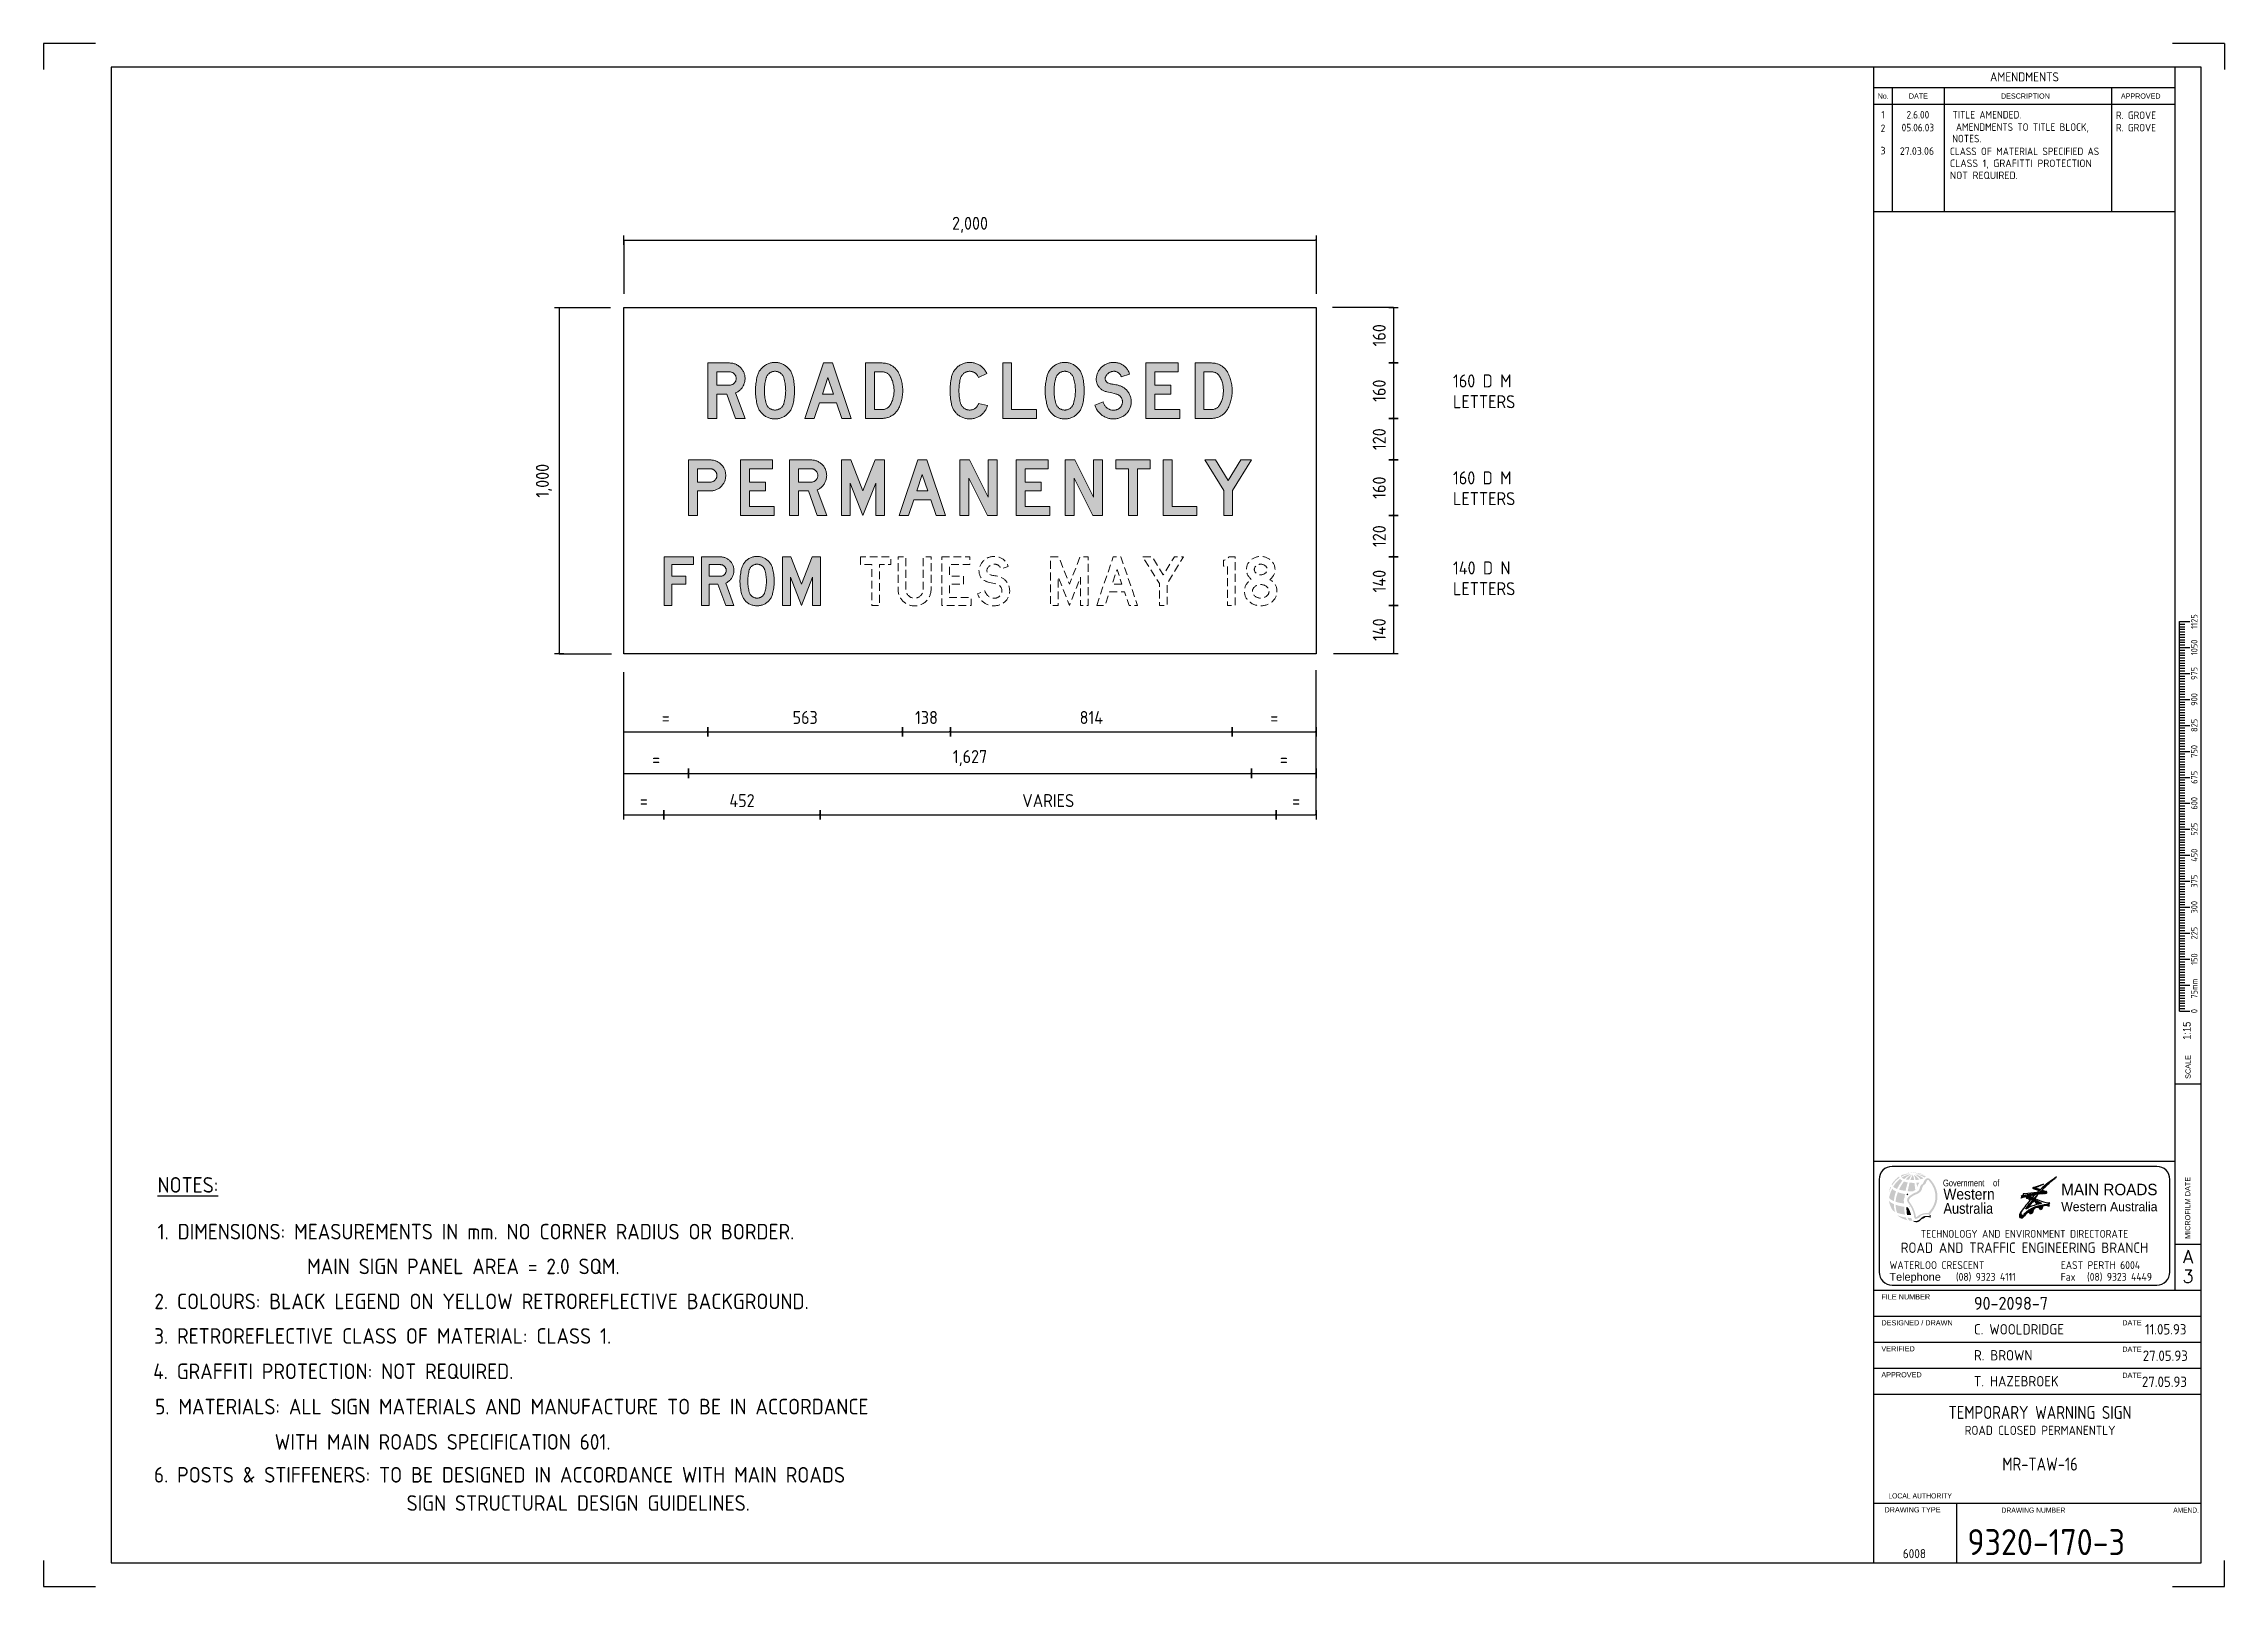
# Model space of a CAD drawing. Extents: x 0 to 420, y 0 to 297.
import ezdxf
from ezdxf.enums import TextEntityAlignment as Align

# ---------------------------------------------------------------- set-up
doc = ezdxf.new("R2010")
doc.units = 0
doc.header["$LTSCALE"] = 12
doc.header["$MEASUREMENT"] = 0
doc.header["$PDSIZE"] = 4
doc.linetypes.add('HIDDEN2', pattern=[0.1875, 0.125, -0.0625])
doc.layers.get('0').update_dxf_attribs({"linetype": 'CONTINUOUS'})
doc.layers.get('DEFPOINTS').update_dxf_attribs({"linetype": 'CONTINUOUS'})
for name, color, linetype in [('COMMENTS', 4, 'CONTINUOUS'), ('L18', 4, 'CONTINUOUS'), ('L25', 1, 'CONTINUOUS'), ('L35', 3, 'CONTINUOUS'), ('T25', 1, 'CONTINUOUS'), ('TBLK18', 4, 'CONTINUOUS'), ('TBLK25', 1, 'CONTINUOUS'), ('TBLK35', 3, 'CONTINUOUS'), ('TBLK50', 7, 'CONTINUOUS')]:
    doc.layers.add(name, color=color, linetype=linetype)
doc.styles.add('HELV', font='helv')
doc.styles.add('HELVL', font='HELVL')
doc.styles.add('ISO', font='iso')
doc.styles.add('ISO3098B', font='iso3098b')
doc.styles.add('ROMAND', font='romand')
doc.dimstyles.new('SIGNSDIM-15', dxfattribs={"dimtxt": 2.5, "dimasz": 0.2, "dimexe": 1.5, "dimexo": 2, "dimgap": 1.5, "dimtad": 1, "dimdec": 0, "dimlfac": 15, "dimrnd": 1, "dimdsep": 46, "dimlunit": 6, "dimtxsty": 'ISO', "dimblk": 'SGNDIM', "dimcen": 2.5, "dimse1": 1, "dimse2": 1, "dimadec": 0, "dimazin": 0, "dimtfac": 1, "dimtdec": 0, "dimtix": 1, "dimtmove": 0, "dimatfit": 3, "dimldrblk": 'SGNDIM', "dimfxl": 0, "dimtolj": 1, "dimtzin": 0, "dimarcsym": 0})

msp = doc.modelspace()

# ---------------------------------------------------------------- texts
at = {"layer": 'L25', "style": 'ISO3098B'}
for s, p in [('3', (353.769, 275.678)), ('27.03.06', (357.496, 275.588)), ('CLASS 1, GRAFITTI PROTECTION', (367.142, 273.241)), ('NOT REQUIRED.', (367.142, 270.925))]:
    msp.add_text(s, height=1.45, dxfattribs=at).set_placement(p)
at = {"layer": 'L25', "style": 'ISO3098B', "width": 0.95}
msp.add_text('CLASS OF MATERIAL SPECIFIED AS ', height=1.45, dxfattribs=at).set_placement((367.142, 275.542))
at = {"layer": 'T25', "color": 3, "style": 'ISO'}
for s, p in [('%%UNOTES:', (21.949, 75.786)), ('1. DIMENSIONS: MEASUREMENTS IN mm. NO CORNER RADIUS OR BORDER.', (21.949, 66.786)), ('MAIN SIGN PANEL AREA = 2.0 SQM.', (50.731, 60.1)), ('2. COLOURS: BLACK LEGEND ON YELLOW RETROREFLECTIVE BACKGROUND.', (21.332, 53.363)), ('3. RETROREFLECTIVE CLASS OF MATERIAL: CLASS 1.', (21.297, 46.7)), ('4. GRAFFITI PROTECTION: NOT REQUIRED.', (21.109, 39.905)), ('5. MATERIALS: ALL SIGN MATERIALS AND MANUFACTURE TO BE IN ACCORDANCE ', (21.479, 33.11)), ('               WITH MAIN ROADS SPECIFICATION 601.', (18.784, 26.312)), ('6. POSTS & STIFFENERS: TO BE DESIGNED IN ACCORDANCE WITH MAIN ROADS', (21.255, 19.977)), ('SIGN STRUCTURAL DESIGN GUIDELINES.', (69.911, 14.542))]:
    msp.add_text(s, height=3, dxfattribs=at).set_placement(p)
at = {"layer": 'TBLK18', "style": 'HELVL', "width": 0.9}
for s, p in [('No.', (354.287, 286.407)), ('DATE', (361.074, 286.407)), ('DESCRIPTION', (381.677, 286.407)), ('APPROVED', (403.89, 286.407))]:
    msp.add_text(s, height=1, dxfattribs=at).set_placement(p, align=Align.CENTER)
at = {"layer": 'TBLK25', "style": 'ISO'}
for s, height, p in [('AMENDMENTS', 1.75, (381.5, 289.727)), ('2', 1.45, (354.243, 279.967)), ('1', 1.45, (354.243, 282.591)), ('05.06.03', 1.45, (360.967, 280.119)), ('2.6.00', 1.45, (360.967, 282.579)), ('TITLE AMENDED.', 1.45, (374.266, 282.579)), ('AMENDMENTS TO TITLE BLOCK,', 1.45, (381.097, 280.204)), ('R. GROVE', 1.45, (402.979, 282.486)), ('R. GROVE', 1.45, (402.979, 280.099)), ('NOTES.', 1.45, (370.383, 277.998))]:
    msp.add_text(s, height=height, dxfattribs=at).set_placement(p, align=Align.CENTER)

# ---------------------------------------------------------------- blocks, each defined once
blk = doc.blocks.new('SGNDIM')
for p, q in [((0, 0), (-1, 0)), ((0, 4.5), (0, -4.5))]:
    blk.add_line(p, q)
blk = doc.blocks.new('*D35')
at = {"layer": 'DEFPOINTS', "color": 0}
for p in [(143.29, 246.18), (99.29, 179.52), (143.29, 179.52)]:
    blk.add_point(p, dxfattribs=at)
at = {"layer": 'T25', "color": 0, "lineweight": -2}
blk.add_line((99.29, 245.98), (99.29, 179.72), dxfattribs=at)
at = {"layer": 'T25', "color": 0, "lineweight": -2, "xscale": 0.2, "yscale": 0.2, "zscale": 0.2}
for p, rotation in [((99.29, 246.18), 90), ((99.29, 179.52), 270)]:
    blk.add_blockref('SGNDIM', p, dxfattribs=dict(at, rotation=rotation))
at = {"layer": 'T25', "color": 0, "insert": (96.36, 212.85), "char_height": 2.5, "attachment_point": 5, "rotation": 90, "style": 'ISO'}
blk.add_mtext('\\A1;1,000', dxfattribs=at)
blk = doc.blocks.new('*D28')
at = {"layer": 'DEFPOINTS', "color": 0}
for p in [(111.75, 179.52), (127.91, 179.52), (127.91, 164.52)]:
    blk.add_point(p, dxfattribs=at)
at = {"layer": 'T25', "color": 0, "lineweight": -2}
blk.add_line((111.95, 164.52), (127.71, 164.52), dxfattribs=at)
at = {"layer": 'T25', "color": 0, "lineweight": -2, "xscale": 0.2, "yscale": 0.2, "zscale": 0.2, "rotation": 180}
blk.add_blockref('SGNDIM', (111.75, 164.52), dxfattribs=at)
at = {"layer": 'T25', "color": 0, "lineweight": -2, "xscale": 0.2, "yscale": 0.2, "zscale": 0.2}
blk.add_blockref('SGNDIM', (127.91, 164.52), dxfattribs=at)
at = {"layer": 'T25', "color": 0, "insert": (119.83, 167.27), "char_height": 2.5, "attachment_point": 5, "style": 'ISO'}
blk.add_mtext('\\A1;{\\Fiso;=}', dxfattribs=at)
blk = doc.blocks.new('*D25')
at = {"layer": 'DEFPOINTS', "color": 0}
for p in [(127.91, 179.52), (165.44, 179.52), (165.44, 164.52)]:
    blk.add_point(p, dxfattribs=at)
at = {"layer": 'T25', "color": 0, "lineweight": -2}
blk.add_line((128.11, 164.52), (165.24, 164.52), dxfattribs=at)
at = {"layer": 'T25', "color": 0, "lineweight": -2, "xscale": 0.2, "yscale": 0.2, "zscale": 0.2, "rotation": 180}
blk.add_blockref('SGNDIM', (127.91, 164.52), dxfattribs=at)
at = {"layer": 'T25', "color": 0, "lineweight": -2, "xscale": 0.2, "yscale": 0.2, "zscale": 0.2}
blk.add_blockref('SGNDIM', (165.44, 164.52), dxfattribs=at)
at = {"layer": 'T25', "color": 0, "insert": (146.67, 167.27), "char_height": 2.5, "attachment_point": 5, "style": 'ISO'}
blk.add_mtext('\\A1;563', dxfattribs=at)
blk = doc.blocks.new('*D30')
at = {"layer": 'DEFPOINTS', "color": 0}
for p in [(165.44, 179.52), (174.63, 179.52), (174.63, 164.52)]:
    blk.add_point(p, dxfattribs=at)
at = {"layer": 'T25', "color": 0, "lineweight": -2}
blk.add_line((165.64, 164.52), (174.43, 164.52), dxfattribs=at)
at = {"layer": 'T25', "color": 0, "lineweight": -2, "xscale": 0.2, "yscale": 0.2, "zscale": 0.2, "rotation": 180}
blk.add_blockref('SGNDIM', (165.44, 164.52), dxfattribs=at)
at = {"layer": 'T25', "color": 0, "lineweight": -2, "xscale": 0.2, "yscale": 0.2, "zscale": 0.2}
blk.add_blockref('SGNDIM', (174.63, 164.52), dxfattribs=at)
at = {"layer": 'T25', "color": 0, "insert": (170.03, 167.27), "char_height": 2.5, "attachment_point": 5, "style": 'ISO'}
blk.add_mtext('\\A1;138', dxfattribs=at)
blk = doc.blocks.new('*D23')
at = {"layer": 'DEFPOINTS', "color": 0}
for p in [(174.63, 179.52), (228.92, 179.52), (228.92, 164.52)]:
    blk.add_point(p, dxfattribs=at)
at = {"layer": 'T25', "color": 0, "lineweight": -2}
blk.add_line((174.83, 164.52), (228.72, 164.52), dxfattribs=at)
at = {"layer": 'T25', "color": 0, "lineweight": -2, "xscale": 0.2, "yscale": 0.2, "zscale": 0.2, "rotation": 180}
blk.add_blockref('SGNDIM', (174.63, 164.52), dxfattribs=at)
at = {"layer": 'T25', "color": 0, "lineweight": -2, "xscale": 0.2, "yscale": 0.2, "zscale": 0.2}
blk.add_blockref('SGNDIM', (228.92, 164.52), dxfattribs=at)
at = {"layer": 'T25', "color": 0, "insert": (201.78, 167.27), "char_height": 2.5, "attachment_point": 5, "style": 'ISO'}
blk.add_mtext('\\A1;814', dxfattribs=at)
blk = doc.blocks.new('*D33')
at = {"layer": 'DEFPOINTS', "color": 0}
for p in [(228.92, 179.52), (245.08, 179.52), (245.08, 164.52)]:
    blk.add_point(p, dxfattribs=at)
at = {"layer": 'T25', "color": 0, "lineweight": -2}
blk.add_line((229.12, 164.52), (244.88, 164.52), dxfattribs=at)
at = {"layer": 'T25', "color": 0, "lineweight": -2, "xscale": 0.2, "yscale": 0.2, "zscale": 0.2, "rotation": 180}
blk.add_blockref('SGNDIM', (228.92, 164.52), dxfattribs=at)
at = {"layer": 'T25', "color": 0, "lineweight": -2, "xscale": 0.2, "yscale": 0.2, "zscale": 0.2}
blk.add_blockref('SGNDIM', (245.08, 164.52), dxfattribs=at)
at = {"layer": 'T25', "color": 0, "insert": (237, 167.27), "char_height": 2.5, "attachment_point": 5, "style": 'ISO'}
blk.add_mtext('\\A1;{\\Fiso;=}', dxfattribs=at)
blk = doc.blocks.new('*D27')
at = {"layer": 'DEFPOINTS', "color": 0}
for p in [(111.75, 179.52), (124.2, 179.52), (124.2, 156.52)]:
    blk.add_point(p, dxfattribs=at)
at = {"layer": 'T25', "color": 0, "lineweight": -2}
blk.add_line((111.95, 156.52), (124, 156.52), dxfattribs=at)
at = {"layer": 'T25', "color": 0, "lineweight": -2, "xscale": 0.2, "yscale": 0.2, "zscale": 0.2, "rotation": 180}
blk.add_blockref('SGNDIM', (111.75, 156.52), dxfattribs=at)
at = {"layer": 'T25', "color": 0, "lineweight": -2, "xscale": 0.2, "yscale": 0.2, "zscale": 0.2}
blk.add_blockref('SGNDIM', (124.2, 156.52), dxfattribs=at)
at = {"layer": 'T25', "color": 0, "insert": (117.97, 159.27), "char_height": 2.5, "attachment_point": 5, "style": 'ISO'}
blk.add_mtext('\\A1;{\\Fiso;=}', dxfattribs=at)
blk = doc.blocks.new('*D22')
at = {"layer": 'DEFPOINTS', "color": 0}
for p in [(124.2, 179.52), (232.64, 179.52), (232.64, 156.52)]:
    blk.add_point(p, dxfattribs=at)
at = {"layer": 'T25', "color": 0, "lineweight": -2}
blk.add_line((124.4, 156.52), (232.44, 156.52), dxfattribs=at)
at = {"layer": 'T25', "color": 0, "lineweight": -2, "xscale": 0.2, "yscale": 0.2, "zscale": 0.2, "rotation": 180}
blk.add_blockref('SGNDIM', (124.2, 156.52), dxfattribs=at)
at = {"layer": 'T25', "color": 0, "lineweight": -2, "xscale": 0.2, "yscale": 0.2, "zscale": 0.2}
blk.add_blockref('SGNDIM', (232.64, 156.52), dxfattribs=at)
at = {"layer": 'T25', "color": 0, "insert": (178.42, 159.45), "char_height": 2.5, "attachment_point": 5, "style": 'ISO'}
blk.add_mtext('\\A1;1,627', dxfattribs=at)
blk = doc.blocks.new('*D32')
at = {"layer": 'DEFPOINTS', "color": 0}
for p in [(232.64, 179.52), (245.08, 179.52), (245.08, 156.52)]:
    blk.add_point(p, dxfattribs=at)
at = {"layer": 'T25', "color": 0, "lineweight": -2}
blk.add_line((232.84, 156.52), (244.88, 156.52), dxfattribs=at)
at = {"layer": 'T25', "color": 0, "lineweight": -2, "xscale": 0.2, "yscale": 0.2, "zscale": 0.2, "rotation": 180}
blk.add_blockref('SGNDIM', (232.64, 156.52), dxfattribs=at)
at = {"layer": 'T25', "color": 0, "lineweight": -2, "xscale": 0.2, "yscale": 0.2, "zscale": 0.2}
blk.add_blockref('SGNDIM', (245.08, 156.52), dxfattribs=at)
at = {"layer": 'T25', "color": 0, "insert": (238.86, 159.27), "char_height": 2.5, "attachment_point": 5, "style": 'ISO'}
blk.add_mtext('\\A1;{\\Fiso;=}', dxfattribs=at)
blk = doc.blocks.new('*D26')
at = {"layer": 'DEFPOINTS', "color": 0}
for p in [(111.75, 179.52), (119.45, 179.52), (119.45, 148.52)]:
    blk.add_point(p, dxfattribs=at)
at = {"layer": 'T25', "color": 0, "lineweight": -2}
blk.add_line((111.95, 148.52), (119.25, 148.52), dxfattribs=at)
at = {"layer": 'T25', "color": 0, "lineweight": -2, "xscale": 0.2, "yscale": 0.2, "zscale": 0.2, "rotation": 180}
blk.add_blockref('SGNDIM', (111.75, 148.52), dxfattribs=at)
at = {"layer": 'T25', "color": 0, "lineweight": -2, "xscale": 0.2, "yscale": 0.2, "zscale": 0.2}
blk.add_blockref('SGNDIM', (119.45, 148.52), dxfattribs=at)
at = {"layer": 'T25', "color": 0, "insert": (115.6, 151.27), "char_height": 2.5, "attachment_point": 5, "style": 'ISO'}
blk.add_mtext('\\A1;{\\Fiso;=}', dxfattribs=at)
blk = doc.blocks.new('*D24')
at = {"layer": 'DEFPOINTS', "color": 0}
for p in [(119.45, 179.52), (149.57, 179.52), (149.57, 148.52)]:
    blk.add_point(p, dxfattribs=at)
at = {"layer": 'T25', "color": 0, "lineweight": -2}
blk.add_line((119.65, 148.52), (149.37, 148.52), dxfattribs=at)
at = {"layer": 'T25', "color": 0, "lineweight": -2, "xscale": 0.2, "yscale": 0.2, "zscale": 0.2, "rotation": 180}
blk.add_blockref('SGNDIM', (119.45, 148.52), dxfattribs=at)
at = {"layer": 'T25', "color": 0, "lineweight": -2, "xscale": 0.2, "yscale": 0.2, "zscale": 0.2}
blk.add_blockref('SGNDIM', (149.57, 148.52), dxfattribs=at)
at = {"layer": 'T25', "color": 0, "insert": (134.51, 151.27), "char_height": 2.5, "attachment_point": 5, "style": 'ISO'}
blk.add_mtext('\\A1;452', dxfattribs=at)
blk = doc.blocks.new('*D29')
at = {"layer": 'DEFPOINTS', "color": 0}
for p in [(149.57, 179.52), (237.38, 148.52), (237.38, 148.52)]:
    blk.add_point(p, dxfattribs=at)
at = {"layer": 'T25', "color": 0, "lineweight": -2}
blk.add_line((149.77, 148.52), (237.18, 148.52), dxfattribs=at)
at = {"layer": 'T25', "color": 0, "lineweight": -2, "xscale": 0.2, "yscale": 0.2, "zscale": 0.2, "rotation": 180}
blk.add_blockref('SGNDIM', (149.57, 148.52), dxfattribs=at)
at = {"layer": 'T25', "color": 0, "lineweight": -2, "xscale": 0.2, "yscale": 0.2, "zscale": 0.2}
blk.add_blockref('SGNDIM', (237.38, 148.52), dxfattribs=at)
at = {"layer": 'T25', "color": 0, "insert": (193.48, 151.27), "char_height": 2.5, "attachment_point": 5, "style": 'ISO'}
blk.add_mtext('\\A1;{\\Fiso;VARIES}', dxfattribs=at)
blk = doc.blocks.new('*D31')
at = {"layer": 'DEFPOINTS', "color": 0}
for p in [(237.38, 179.52), (245.08, 179.52), (245.08, 148.52)]:
    blk.add_point(p, dxfattribs=at)
at = {"layer": 'T25', "color": 0, "lineweight": -2}
blk.add_line((237.58, 148.52), (244.88, 148.52), dxfattribs=at)
at = {"layer": 'T25', "color": 0, "lineweight": -2, "xscale": 0.2, "yscale": 0.2, "zscale": 0.2, "rotation": 180}
blk.add_blockref('SGNDIM', (237.38, 148.52), dxfattribs=at)
at = {"layer": 'T25', "color": 0, "lineweight": -2, "xscale": 0.2, "yscale": 0.2, "zscale": 0.2}
blk.add_blockref('SGNDIM', (245.08, 148.52), dxfattribs=at)
at = {"layer": 'T25', "color": 0, "insert": (241.23, 151.27), "char_height": 2.5, "attachment_point": 5, "style": 'ISO'}
blk.add_mtext('\\A1;{\\Fiso;=}', dxfattribs=at)
blk = doc.blocks.new('*D41')
at = {"layer": 'DEFPOINTS', "color": 0}
for p in [(295.98, 246.18), (259.98, 235.52), (295.98, 235.52)]:
    blk.add_point(p, dxfattribs=at)
at = {"layer": 'T25', "color": 0, "lineweight": -2}
blk.add_line((259.98, 245.98), (259.98, 235.72), dxfattribs=at)
at = {"layer": 'T25', "color": 0, "lineweight": -2, "xscale": 0.2, "yscale": 0.2, "zscale": 0.2}
for p, rotation in [((259.98, 246.18), 90), ((259.98, 235.52), 270)]:
    blk.add_blockref('SGNDIM', p, dxfattribs=dict(at, rotation=rotation))
at = {"layer": 'T25', "color": 0, "insert": (257.23, 240.85), "char_height": 2.5, "attachment_point": 5, "rotation": 90, "style": 'ISO'}
blk.add_mtext('\\A1;160', dxfattribs=at)
blk = doc.blocks.new('*D40')
at = {"layer": 'DEFPOINTS', "color": 0}
for p in [(295.98, 235.52), (259.98, 224.85), (295.98, 224.85)]:
    blk.add_point(p, dxfattribs=at)
at = {"layer": 'T25', "color": 0, "lineweight": -2}
blk.add_line((259.98, 235.32), (259.98, 225.05), dxfattribs=at)
at = {"layer": 'T25', "color": 0, "lineweight": -2, "xscale": 0.2, "yscale": 0.2, "zscale": 0.2}
for p, rotation in [((259.98, 235.52), 90), ((259.98, 224.85), 270)]:
    blk.add_blockref('SGNDIM', p, dxfattribs=dict(at, rotation=rotation))
at = {"layer": 'T25', "color": 0, "insert": (257.23, 230.18), "char_height": 2.5, "attachment_point": 5, "rotation": 90, "style": 'ISO'}
blk.add_mtext('\\A1;160', dxfattribs=at)
blk = doc.blocks.new('*D39')
at = {"layer": 'DEFPOINTS', "color": 0}
for p in [(295.98, 224.85), (259.98, 216.85), (295.98, 216.85)]:
    blk.add_point(p, dxfattribs=at)
at = {"layer": 'T25', "color": 0, "lineweight": -2}
blk.add_line((259.98, 224.65), (259.98, 217.05), dxfattribs=at)
at = {"layer": 'T25', "color": 0, "lineweight": -2, "xscale": 0.2, "yscale": 0.2, "zscale": 0.2}
for p, rotation in [((259.98, 224.85), 90), ((259.98, 216.85), 270)]:
    blk.add_blockref('SGNDIM', p, dxfattribs=dict(at, rotation=rotation))
at = {"layer": 'T25', "color": 0, "insert": (257.23, 220.85), "char_height": 2.5, "attachment_point": 5, "rotation": 90, "style": 'ISO'}
blk.add_mtext('\\A1;120', dxfattribs=at)
blk = doc.blocks.new('*D38')
at = {"layer": 'DEFPOINTS', "color": 0}
for p in [(295.98, 216.85), (259.98, 206.18), (295.98, 206.18)]:
    blk.add_point(p, dxfattribs=at)
at = {"layer": 'T25', "color": 0, "lineweight": -2}
blk.add_line((259.98, 216.65), (259.98, 206.38), dxfattribs=at)
at = {"layer": 'T25', "color": 0, "lineweight": -2, "xscale": 0.2, "yscale": 0.2, "zscale": 0.2}
for p, rotation in [((259.98, 216.85), 90), ((259.98, 206.18), 270)]:
    blk.add_blockref('SGNDIM', p, dxfattribs=dict(at, rotation=rotation))
at = {"layer": 'T25', "color": 0, "insert": (257.23, 211.52), "char_height": 2.5, "attachment_point": 5, "rotation": 90, "style": 'ISO'}
blk.add_mtext('\\A1;160', dxfattribs=at)
blk = doc.blocks.new('*D37')
at = {"layer": 'DEFPOINTS', "color": 0}
for p in [(295.98, 206.18), (259.98, 198.18), (295.98, 198.18)]:
    blk.add_point(p, dxfattribs=at)
at = {"layer": 'T25', "color": 0, "lineweight": -2}
blk.add_line((259.98, 205.98), (259.98, 198.38), dxfattribs=at)
at = {"layer": 'T25', "color": 0, "lineweight": -2, "xscale": 0.2, "yscale": 0.2, "zscale": 0.2}
for p, rotation in [((259.98, 206.18), 90), ((259.98, 198.18), 270)]:
    blk.add_blockref('SGNDIM', p, dxfattribs=dict(at, rotation=rotation))
at = {"layer": 'T25', "color": 0, "insert": (257.23, 202.18), "char_height": 2.5, "attachment_point": 5, "rotation": 90, "style": 'ISO'}
blk.add_mtext('\\A1;120', dxfattribs=at)
blk = doc.blocks.new('*D34')
at = {"layer": 'DEFPOINTS', "color": 0}
for p in [(295.98, 198.18), (259.98, 188.85), (295.98, 188.85)]:
    blk.add_point(p, dxfattribs=at)
at = {"layer": 'T25', "color": 0, "lineweight": -2}
blk.add_line((259.98, 197.98), (259.98, 189.05), dxfattribs=at)
at = {"layer": 'T25', "color": 0, "lineweight": -2, "xscale": 0.2, "yscale": 0.2, "zscale": 0.2}
for p, rotation in [((259.98, 198.18), 90), ((259.98, 188.85), 270)]:
    blk.add_blockref('SGNDIM', p, dxfattribs=dict(at, rotation=rotation))
at = {"layer": 'T25', "color": 0, "insert": (257.23, 193.52), "char_height": 2.5, "attachment_point": 5, "rotation": 90, "style": 'ISO'}
blk.add_mtext('\\A1;140', dxfattribs=at)
blk = doc.blocks.new('*D36')
at = {"layer": 'DEFPOINTS', "color": 0}
for p in [(295.98, 188.85), (259.98, 179.52), (295.98, 179.52)]:
    blk.add_point(p, dxfattribs=at)
at = {"layer": 'T25', "color": 0, "lineweight": -2}
blk.add_line((259.98, 188.65), (259.98, 179.72), dxfattribs=at)
at = {"layer": 'T25', "color": 0, "lineweight": -2, "xscale": 0.2, "yscale": 0.2, "zscale": 0.2}
for p, rotation in [((259.98, 188.85), 90), ((259.98, 179.52), 270)]:
    blk.add_blockref('SGNDIM', p, dxfattribs=dict(at, rotation=rotation))
at = {"layer": 'T25', "color": 0, "insert": (257.23, 184.18), "char_height": 2.5, "attachment_point": 5, "rotation": 90, "style": 'ISO'}
blk.add_mtext('\\A1;140', dxfattribs=at)
blk = doc.blocks.new('*D42')
at = {"layer": 'DEFPOINTS', "color": 0}
for p in [(245.08, 259.18), (111.75, 246.18), (245.08, 246.18)]:
    blk.add_point(p, dxfattribs=at)
at = {"layer": 'T25', "color": 0, "lineweight": -2}
blk.add_line((111.95, 259.18), (244.88, 259.18), dxfattribs=at)
at = {"layer": 'T25', "color": 0, "lineweight": -2, "xscale": 0.2, "yscale": 0.2, "zscale": 0.2, "rotation": 180}
blk.add_blockref('SGNDIM', (111.75, 259.18), dxfattribs=at)
at = {"layer": 'T25', "color": 0, "lineweight": -2, "xscale": 0.2, "yscale": 0.2, "zscale": 0.2}
blk.add_blockref('SGNDIM', (245.08, 259.18), dxfattribs=at)
at = {"layer": 'T25', "color": 0, "insert": (178.42, 262.12), "char_height": 2.5, "attachment_point": 5, "style": 'ISO'}
blk.add_mtext('\\A1;2,000', dxfattribs=at)
blk = doc.blocks.new('BLK10DES')
at = {"layer": 'COMMENTS', "style": 'ISO'}
for s, p in [('160 D M', (0, 0)), ('LETTERS', (0, -4))]:
    blk.add_text(s, height=2.5, dxfattribs=at).set_placement(p)
blk = doc.blocks.new('BLK13DES')
at = {"layer": 'COMMENTS', "style": 'ISO'}
for s, p in [('160 D M', (0, 0)), ('LETTERS', (0, -4))]:
    blk.add_text(s, height=2.5, dxfattribs=at).set_placement(p)
blk = doc.blocks.new('BLK14DES')
at = {"layer": 'COMMENTS', "style": 'ISO'}
for s, p in [('140 D N', (0, 0)), ('LETTERS', (0, -4))]:
    blk.add_text(s, height=2.5, dxfattribs=at).set_placement(p)
blk = doc.blocks.new('A3BBLK')
at = {"layer": 'TBLK25'}
for p, q in [((10, 297), (0, 297)), ((0, 297), (0, 292)), ((420, 297), (410, 297)), ((420, 297), (420, 292)), ((0, 5), (0, 0)), ((420, 0), (420, 5)), ((0, 0), (10, 0)), ((410, 0), (420, 0))]:
    blk.add_line(p, q, dxfattribs=at)
at = {"layer": 'TBLK50'}
for p, q in [((415.5, 292.5), (13, 292.5)), ((13, 292.5), (13, 4.5)), ((352.5, 4.5), (352.5, 292.5)), ((415.5, 4.5), (415.5, 292.5)), ((13, 4.5), (415.5, 4.5))]:
    blk.add_line(p, q, dxfattribs=at)
blk = doc.blocks.new('mrwalogo')
at = {"layer": 'TBLK18'}
for p, q in [((-13.61, -8.12), (-13.61, -8.12)), ((-13.53, -8.06), (-13.54, -8.05)), ((-13.14, -7.2), (-13.52, -7.31)), ((-13, -7.8), (-13.5, -7.31)), ((-13.45, -8.01), (-13.49, -7.97)), ((-13.47, -7.38), (-13.38, -7.29)), ((-13.44, -8.01), (-12.67, -7.23)), ((-13.44, -7.88), (-12.8, -7.24)), ((-13.37, -7.96), (-13.44, -7.89)), ((-13.43, -7.47), (-13.23, -7.27)), ((-13.1, -7.84), (-13.42, -7.52)), ((-13.41, -7.58), (-13.09, -7.26)), ((-13.28, -7.92), (-13.41, -7.79)), ((-13.4, -7.71), (-12.94, -7.25)), ((-13.19, -7.88), (-13.4, -7.67)), ((-12.91, -7.77), (-13.38, -7.29)), ((-12.8, -7.74), (-13.27, -7.28)), ((-13.17, -7.87), (-12.54, -7.23)), ((-12.7, -7.71), (-13.15, -7.26)), ((-12.59, -7.69), (-13.03, -7.25)), ((-12.96, -7.78), (-12.41, -7.24)), ((-11.93, -6.54), (-12.92, -6.49)), ((-12.47, -7.68), (-12.9, -7.25)), ((-12.35, -7.66), (-12.78, -7.24)), ((-12.77, -7.73), (-12.28, -7.24)), ((-12.23, -7.66), (-12.65, -7.23)), ((-12.6, -7.7), (-12.16, -7.25)), ((-12.1, -7.66), (-12.52, -7.23)), ((-12.45, -7.67), (-12.05, -7.27)), ((-11.96, -7.67), (-12.39, -7.24)), ((-12.31, -7.66), (-11.93, -7.29)), ((-11.81, -7.68), (-12.25, -7.25)), ((-12.17, -7.66), (-11.83, -7.31)), ((-11.65, -7.71), (-12.1, -7.26)), ((-12.04, -7.66), (-11.72, -7.34)), ((-11.28, -7.95), (-11.94, -7.29)), ((-11.92, -7.67), (-11.62, -7.36)), ((-11.81, -7.69), (-11.52, -7.4)), ((-11.27, -7.83), (-11.78, -7.32)), ((-11.07, -6.44), (-11.72, -6.53)), ((-11.69, -7.7), (-11.42, -7.43)), ((-11.03, -7.94), (-11.6, -7.37)), ((-11.6, -7.75), (-11.32, -7.47)), ((-11.6, -7.88), (-11.23, -7.51)), ((-11.6, -8.01), (-11.14, -7.55)), ((-11.6, -8.14), (-11.05, -7.59)), ((-11.6, -7.72), (-11.6, -8.21)), ((-11.28, -8.08), (-11.6, -7.76)), ((-11.28, -8.21), (-11.6, -7.89)), ((-11.3, -8.32), (-11.6, -8.02)), ((-11.53, -8.23), (-11.6, -8.15)), ((-11.55, -8.22), (-11.28, -7.95)), ((-11.46, -8.26), (-11.28, -8.08)), ((-10.77, -8.07), (-11.4, -7.44)), ((-11.31, -7), (-11.39, -6.92)), ((-11.36, -6.98), (-11.22, -6.84)), ((-11.36, -8.29), (-11.28, -8.21)), ((-11.35, -6.98), (-10.45, -7.38)), ((-4.07, -5.94), (-11.33, -6.85)), ((-11.08, -7.1), (-11.33, -6.85)), ((-11.28, -8.33), (-11.28, -7.83)), ((-11.28, -8.33), (-10.93, -7.99)), ((-11.27, -7.02), (-11.07, -6.82)), ((-10.85, -7.2), (-11.21, -6.83)), ((-11.19, -7.86), (-10.97, -7.63)), ((-11.18, -7.06), (-10.92, -6.8)), ((-10.37, -8.33), (-11.17, -7.53)), ((-10.61, -7.3), (-11.1, -6.82)), ((-11.1, -7.9), (-10.88, -7.68)), ((-11.09, -7.1), (-10.77, -6.78)), ((-7.63, -6.02), (-11.07, -6.44)), ((-11.04, -7.94), (-10.7, -8.1)), ((-11.02, -7.95), (-10.79, -7.72)), ((-11, -7.14), (-10.62, -6.76)), ((-5.91, -10.11), (-10.99, -7.62)), ((-10.49, -7.3), (-10.98, -6.81)), ((-10.93, -7.99), (-10.7, -7.76)), ((-10.26, -8.32), (-10.91, -7.66)), ((-10.9, -7.18), (-10.47, -6.74)), ((-10.42, -7.24), (-10.86, -6.79)), ((-10.84, -8.03), (-10.62, -7.81)), ((-10.81, -7.22), (-10.32, -6.72)), ((-10.32, -7.21), (-10.75, -6.78)), ((-10.75, -8.08), (-10.53, -7.85)), ((-10.72, -7.26), (-10.17, -6.7)), ((-10.7, -8.15), (-10.44, -7.89)), ((-10.7, -8.28), (-10.35, -7.94)), ((-10.7, -8.41), (-10.26, -7.98)), ((-10.7, -8.54), (-10.17, -8.02)), ((-10.7, -8.1), (-10.7, -8.62)), ((-10.37, -8.47), (-10.7, -8.14)), ((-10.37, -8.6), (-10.7, -8.27)), ((-10, -8.44), (-10.66, -7.79)), ((-10.66, -8.64), (-10.37, -8.35)), ((-10.63, -7.3), (-10.02, -6.68)), ((-10.21, -7.18), (-10.63, -6.76)), ((-10.54, -7.34), (-10.49, -7.28)), ((-10.11, -7.15), (-10.51, -6.75)), ((-10.45, -7.25), (-9.87, -6.67)), ((-10.45, -7.38), (-9.41, -7.83)), ((-10.01, -7.12), (-10.4, -6.73)), ((-9.74, -8.57), (-10.4, -7.91)), ((-10.37, -8.26), (-9.13, -8.87)), ((-10.37, -8.78), (-10.37, -8.26)), ((-10.31, -8.29), (-10.09, -8.07)), ((-9.9, -7.1), (-10.28, -6.72)), ((-10.27, -7.19), (-9.72, -6.65)), ((-10.22, -8.33), (-10, -8.11)), ((-9.78, -7.08), (-10.16, -6.7)), ((-9.49, -8.69), (-10.14, -8.04)), ((-10.14, -8.38), (-9.91, -8.15)), ((-10.08, -7.14), (-9.57, -6.63)), ((-9.69, -7.04), (-10.05, -6.69)), ((-10.05, -8.42), (-9.82, -8.19)), ((-9.96, -8.46), (-9.73, -8.24)), ((-9.59, -7.02), (-9.93, -6.67)), ((-9.91, -7.1), (-9.42, -6.61)), ((-9.23, -8.82), (-9.89, -8.16)), ((-9.88, -7.09), (-9.88, -7.28)), ((-9.88, -7.2), (-9.78, -7.11)), ((-9.78, -7.22), (-9.88, -7.12)), ((-9.85, -7.28), (-9.88, -7.25)), ((-9.88, -7.28), (-9.78, -7.26)), ((-9.87, -8.51), (-9.64, -8.28)), ((-9.48, -6.99), (-9.81, -6.66)), ((-9.81, -7.26), (-9.78, -7.24)), ((-9.78, -7.26), (-9.78, -7.07)), ((-9.78, -8.55), (-9.56, -8.32)), ((-9.73, -7.05), (-9.27, -6.59)), ((-9.38, -6.97), (-9.7, -6.64)), ((-9.69, -8.59), (-9.47, -8.37)), ((-8.8, -9.12), (-9.63, -8.29)), ((-9.27, -6.94), (-9.58, -6.63)), ((-9.55, -7.01), (-9.12, -6.57)), ((-9.16, -6.92), (-9.46, -6.62)), ((-9.41, -7.83), (-9.27, -7.89)), ((-9.38, -6.97), (-8.97, -6.55)), ((-9.06, -6.89), (-9.35, -6.6)), ((-9.27, -7.89), (-8.6, -8.19)), ((-9.26, -6.98), (-8.82, -6.53)), ((-9.26, -6.94), (-9.26, -7.13)), ((-9.17, -7.04), (-9.26, -6.95)), ((-9.26, -7.11), (-9.17, -7.01)), ((-9.22, -7.12), (-9.26, -7.08)), ((-8.95, -6.87), (-9.23, -6.59)), ((-9.17, -7.11), (-9.17, -6.92)), ((-9.15, -4.24), (-9.02, -4.11)), ((-8.97, -4.49), (-9.15, -4.3)), ((-9.14, -4.36), (-8.96, -4.18)), ((-8.77, -4.55), (-9.13, -4.19)), ((-8.84, -6.85), (-9.11, -6.57)), ((-9.08, -4.44), (-8.93, -4.28)), ((-8.95, -4.24), (-9.06, -4.13)), ((-9.04, -6.89), (-8.67, -6.52)), ((-8.86, -4.06), (-9.03, -4.11)), ((-9.03, -4.47), (-6.67, -5.25)), ((-8.73, -6.82), (-9, -6.56)), ((-8.99, -4.48), (-8.85, -4.33)), ((-8.94, -4.12), (-8.97, -4.09)), ((-8.89, -4.51), (-8.75, -4.36)), ((-8.55, -6.88), (-8.88, -6.54)), ((-8.87, -4.06), (-5.04, -2.83)), ((-8.87, -4.06), (-8.87, -4.06)), ((-8.57, -4.62), (-8.87, -4.32)), ((-8.87, -6.85), (-8.52, -6.5)), ((-6.51, -5.11), (-8.86, -4.32)), ((-8.8, -4.54), (-8.65, -4.4)), ((-8.51, -6.78), (-8.76, -6.53)), ((-8.72, -4.02), (-8.72, -4.02)), ((-8.71, -6.82), (-8.37, -6.48)), ((-8.7, -4.58), (-8.55, -4.43)), ((-8.38, -4.68), (-8.67, -4.39)), ((-8.4, -6.76), (-8.65, -6.51)), ((-8.64, -6.88), (-8.55, -6.79)), ((-8.64, -6.81), (-8.64, -6.99)), ((-8.57, -6.98), (-8.64, -6.92)), ((-8.62, -6.99), (-8.55, -6.92)), ((-8.6, -4.61), (-8.45, -4.46)), ((-8.6, -8.19), (-8.38, -8.28)), ((-8.51, -8.23), (-8.58, -8.16)), ((-8.55, -6.79), (-8.22, -6.46)), ((-8.55, -6.98), (-8.55, -6.79)), ((-8.29, -6.74), (-8.53, -6.5)), ((-8.53, -8.22), (-7.44, -7.12)), ((-8.35, -8.25), (-8.52, -8.09)), ((-8.5, -4.64), (-8.35, -4.49)), ((-8.18, -4.75), (-8.47, -4.45)), ((-8.3, -8.18), (-8.46, -8.02)), ((-8.44, -8.26), (-8.05, -7.86)), ((-8.18, -6.72), (-8.41, -6.48)), ((-8.41, -7.96), (-6.99, -6.54)), ((-8.4, -4.68), (-8.25, -4.53)), ((-8.24, -8.1), (-8.39, -7.95)), ((-8.38, -6.76), (-8.07, -6.44)), ((-8.38, -8.28), (-7.27, -8.77)), ((-8.32, -4.21), (-8.37, -4.16)), ((-8.37, -6.75), (-8.16, -6.72)), ((-8.33, -4.21), (-8.18, -4.06)), ((-8.18, -8.03), (-8.33, -7.88)), ((-8.24, -4.17), (-8.3, -4.11)), ((-8.3, -4.71), (-8.16, -4.56)), ((-8.07, -6.7), (-8.3, -6.47)), ((-7.98, -4.82), (-8.28, -4.52)), ((-8.12, -7.96), (-8.27, -7.81)), ((-8.22, -6.73), (-7.92, -6.42)), ((-8.21, -4.74), (-8.06, -4.59)), ((-8.06, -7.89), (-8.21, -7.74)), ((-8.14, -4.13), (-8.2, -4.07)), ((-7.95, -6.68), (-8.18, -6.45)), ((-8, -7.81), (-8.15, -7.67)), ((-8.05, -4.09), (-8.11, -4.03)), ((-8.11, -4.77), (-7.96, -4.63)), ((-8.1, -4.11), (-7.97, -3.98)), ((-8.1, -4.11), (-7.97, -3.98)), ((-7.95, -7.74), (-8.09, -7.6)), ((-7.78, -4.88), (-8.08, -4.58)), ((-8.06, -6.7), (-7.77, -6.4)), ((-7.84, -6.66), (-8.06, -6.44)), ((-7.89, -7.67), (-8.02, -7.53)), ((-7.96, -4.05), (-8.01, -4)), ((-8.01, -4.81), (-7.86, -4.66)), ((-7.83, -7.6), (-7.96, -7.46)), ((-7.73, -6.64), (-7.95, -6.43)), ((-7.87, -4.01), (-7.92, -3.96)), ((-7.91, -4.84), (-7.76, -4.69)), ((-7.91, -6.67), (-7.62, -6.38)), ((-7.77, -7.52), (-7.9, -7.39)), ((-7.59, -4.95), (-7.89, -4.65)), ((-7.87, -4.01), (-7.75, -3.89)), ((-7.71, -7.45), (-7.84, -7.32)), ((-7.77, -3.97), (-7.83, -3.92)), ((-7.61, -6.63), (-7.83, -6.41)), ((-7.81, -4.87), (-7.66, -4.72)), ((-7.65, -7.38), (-7.77, -7.25)), ((-7.75, -6.65), (-7.47, -6.36)), ((-7.68, -3.93), (-7.73, -3.88)), ((-7.71, -4.91), (-7.56, -4.76)), ((-7.5, -6.61), (-7.71, -6.4)), ((-7.59, -7.31), (-7.71, -7.19)), ((-7.39, -5.02), (-7.69, -4.71)), ((-7.65, -3.92), (-7.54, -3.81)), ((-7.65, -3.92), (-7.54, -3.81)), ((-7.53, -7.24), (-7.65, -7.12)), ((-7.59, -3.9), (-7.64, -3.85)), ((-7.63, -6.02), (-7.44, -5.99)), ((-7.62, -4.94), (-7.47, -4.79)), ((-7.38, -6.59), (-7.6, -6.38)), ((-7.59, -6.62), (-7.32, -6.35)), ((-7.47, -7.16), (-7.59, -7.05)), ((-7.5, -3.86), (-7.54, -3.81)), ((-7.52, -4.97), (-7.37, -4.82)), ((-7.41, -7.09), (-7.52, -6.98)), ((-7.19, -5.08), (-7.49, -4.78)), ((-7.27, -6.58), (-7.48, -6.37)), ((-7.35, -7.02), (-7.46, -6.91)), ((-7.4, -3.82), (-7.45, -3.77)), ((-7.44, -5.99), (-6.49, -5.88)), ((-7.44, -6.6), (-7.17, -6.33)), ((-7.42, -3.83), (-7.32, -3.72)), ((-7.42, -5), (-7.27, -4.85)), ((-7.29, -6.95), (-7.4, -6.84)), ((-7.15, -6.56), (-7.36, -6.35)), ((-7.31, -3.78), (-7.35, -3.74)), ((-7.23, -6.88), (-7.34, -6.77)), ((-7.32, -5.04), (-7.17, -4.89)), ((-6.99, -5.15), (-7.3, -4.85)), ((-7.29, -6.58), (-7.02, -6.31)), ((-7.17, -6.81), (-7.27, -6.71)), ((-7.22, -3.74), (-7.26, -3.7)), ((-7.04, -6.55), (-7.25, -6.34)), ((-7.22, -5.07), (-7.07, -4.92)), ((-7.11, -6.74), (-7.21, -6.64)), ((-7.2, -3.73), (-7.11, -3.64)), ((-7.2, -3.73), (-7.11, -3.64)), ((-7.12, -3.7), (-7.16, -3.66)), ((-7.05, -6.67), (-7.15, -6.57)), ((-7.14, -6.56), (-6.87, -6.29)), ((-7.14, -6.56), (-6.94, -6.54)), ((-6.92, -6.54), (-7.13, -6.32)), ((-7.12, -5.1), (-6.97, -4.95)), ((-6.8, -5.21), (-7.1, -4.91)), ((-7.03, -3.66), (-7.07, -3.63)), ((-6.99, -6.6), (-7.04, -6.55)), ((-7.03, -5.14), (-6.87, -4.99)), ((-6.8, -6.52), (-7.01, -6.31)), ((-6.99, -6.54), (-6.72, -6.27)), ((-6.94, -3.63), (-6.98, -3.59)), ((-6.97, -3.64), (-6.89, -3.56)), ((-6.93, -5.17), (-6.78, -5.02)), ((-6.65, -5.23), (-6.9, -4.98)), ((-6.66, -6.53), (-6.9, -6.29)), ((-6.85, -3.59), (-6.88, -3.55)), ((-6.84, -6.53), (-6.57, -6.25)), ((-6.83, -5.2), (-6.68, -5.05)), ((-6.75, -3.55), (-6.79, -3.52)), ((-6.56, -6.5), (-6.78, -6.28)), ((-6.76, -6.57), (-6.42, -6.23)), ((-6.76, -6.52), (-6.76, -6.7)), ((-6.66, -6.66), (-6.76, -6.57)), ((-6.75, -6.7), (-6.76, -6.7)), ((-6.75, -3.55), (-6.67, -3.47)), ((-6.75, -3.55), (-6.67, -3.47)), ((-6.75, -6.7), (-6.66, -6.61)), ((-6.73, -5.24), (-6.58, -5.08)), ((-6.58, -5.17), (-6.71, -5.04)), ((-6.66, -3.51), (-6.69, -3.48)), ((-6.44, -6.49), (-6.66, -6.26)), ((-6.66, -6.69), (-6.66, -6.51)), ((-6.57, -3.47), (-6.6, -3.44)), ((-6.55, -6.5), (-6.27, -6.21)), ((-6.32, -6.47), (-6.55, -6.25)), ((-6.52, -3.45), (-6.46, -3.39)), ((-6.48, -3.43), (-6.5, -3.41)), ((-6.45, -5.87), (-5.89, -5.31)), ((-6.41, -5.87), (-6.44, -5.83)), ((-6.2, -6.46), (-6.43, -6.23)), ((-6.38, -3.39), (-6.41, -3.37)), ((-6.4, -6.48), (-6.12, -6.2)), ((-6.31, -5.83), (-6.38, -5.76)), ((-6.34, -5.86), (-5.24, -5.72)), ((-6.29, -3.36), (-6.31, -3.33)), ((-6.25, -5.76), (-6.31, -5.7)), ((-6.03, -6.5), (-6.31, -6.22)), ((-6.3, -3.36), (-6.24, -3.3)), ((-6.3, -3.36), (-6.24, -3.3)), ((-6.26, -6.47), (-5.96, -6.18)), ((-6.19, -5.69), (-6.25, -5.63)), ((-6.2, -3.32), (-6.22, -3.3)), ((-5.96, -6.45), (-6.2, -6.21)), ((-6.12, -5.62), (-6.18, -5.56)), ((-6.11, -3.28), (-6.13, -3.26)), ((-6.06, -5.56), (-6.12, -5.5)), ((-6.12, -6.47), (-5.81, -6.16)), ((-6.12, -6.46), (-6.12, -6.64)), ((-6.12, -6.6), (-6.03, -6.51)), ((-6.03, -6.63), (-6.12, -6.54)), ((-5.84, -6.44), (-6.08, -6.19)), ((-6.07, -3.27), (-6.03, -3.22)), ((-6, -5.49), (-6.05, -5.43)), ((-6.01, -3.24), (-6.03, -3.22)), ((-6.03, -6.64), (-6.03, -6.45)), ((-6.03, -6.64), (-6.03, -6.64)), ((-5.82, -5.53), (-5.99, -5.36)), ((-5.97, -6.45), (-5.66, -6.14)), ((-5.71, -6.43), (-5.96, -6.18)), ((-5.92, -3.2), (-5.94, -3.18)), ((-5.94, -5.49), (-5.79, -5.35)), ((-5.63, -5.59), (-5.92, -5.3)), ((-5.85, -3.17), (-5.81, -3.14)), ((-5.85, -3.17), (-5.81, -3.14)), ((-5.59, -6.42), (-5.85, -6.16)), ((-5.83, -3.16), (-5.84, -3.15)), ((-5.84, -5.52), (-5.69, -5.38)), ((-5.83, -6.44), (-5.51, -6.12)), ((-5.73, -3.12), (-5.75, -3.11)), ((-5.74, -5.56), (-5.59, -5.41)), ((-5.4, -6.48), (-5.73, -6.15)), ((-5.43, -5.66), (-5.72, -5.37)), ((-5.69, -6.43), (-5.36, -6.1)), ((-5.64, -3.09), (-5.65, -3.07)), ((-5.64, -5.07), (-4.08, -3.51)), ((-5.64, -5.59), (-5.49, -5.44)), ((-5.62, -3.08), (-5.6, -3.05)), ((-5.61, -5.08), (-4.04, -5.58)), ((-5.34, -6.41), (-5.61, -6.13)), ((-5.55, -3.05), (-5.56, -3.04)), ((-5.55, -6.42), (-5.21, -6.08)), ((-5.54, -5.62), (-5.4, -5.48)), ((-5.24, -5.72), (-5.53, -5.43)), ((-5.21, -6.41), (-5.5, -6.12)), ((-5.49, -6.49), (-5.06, -6.06)), ((-5.49, -6.42), (-5.49, -6.6)), ((-5.41, -6.6), (-5.49, -6.52)), ((-5.47, -6.6), (-5.4, -6.53)), ((-5.46, -3.01), (-5.46, -3)), ((-5.44, -5.66), (-5.3, -5.51)), ((-5.4, -2.98), (-5.38, -2.97)), ((-5.4, -2.98), (-5.38, -2.97)), ((-5.4, -6.6), (-5.4, -6.41)), ((-5.08, -6.4), (-5.38, -6.1)), ((-5.36, -2.97), (-5.37, -2.96)), ((-5.35, -5.69), (-5.2, -5.54)), ((-5.12, -5.71), (-5.33, -5.5)), ((-5.27, -2.93), (-5.28, -2.93)), ((-5.28, -6.41), (-4.91, -6.04)), ((-4.96, -6.4), (-5.26, -6.09)), ((-5.25, -5.72), (-5.1, -5.57)), ((-5.18, -2.89), (-5.18, -2.89)), ((-5.17, -2.89), (-5.17, -2.89)), ((-4.76, -6.46), (-5.15, -6.07)), ((-5.14, -6.4), (-4.76, -6.03)), ((-5, -5.69), (-5.13, -5.56)), ((-5.1, -5.7), (-5, -5.61)), ((-5.09, -2.85), (-5.09, -2.85)), ((-4.7, -6.39), (-5.03, -6.06)), ((-5.01, -6.4), (-4.61, -6.01)), ((-4.57, -6.39), (-4.91, -6.04)), ((-4.87, -6.4), (-4.46, -5.99)), ((-4.86, -6.4), (-4.86, -6.58)), ((-4.86, -6.51), (-4.76, -6.42)), ((-4.77, -6.58), (-4.86, -6.5)), ((-4.44, -6.39), (-4.8, -6.03)), ((-4.79, -6.58), (-4.76, -6.55)), ((-4.76, -6.58), (-4.76, -6.39)), ((-4.74, -6.39), (-4.31, -5.97)), ((-4.31, -6.39), (-4.68, -6.02)), ((-4.6, -6.39), (-4.16, -5.95)), ((-4.17, -6.39), (-4.56, -6)), ((-4.47, -6.39), (-3.99, -5.9)), ((-4.06, -6.38), (-4.45, -5.99)), ((-4.34, -6.39), (-3.78, -5.83)), ((-3.96, -6.34), (-4.33, -5.97)), ((-4.21, -6.39), (-3.75, -5.94)), ((-3.89, -6.28), (-4.21, -5.96)), ((-3.83, -6.21), (-4.1, -5.94)), ((-4.07, -6.38), (-3.77, -6.08)), ((-3.78, -6.13), (-4, -5.91)), ((-3.97, -5.62), (-3.96, -5.61)), ((-3.95, -5.86), (-3.82, -5.74)), ((-3.76, -6.02), (-3.93, -5.84)), ((-3.92, -5.7), (-3.88, -5.67)), ((-3.76, -5.88), (-3.91, -5.73)), ((-2.67, -2.22), (-2.56, -2.11)), ((-1.71, -1.4), (-1.6, -1.29)), ((-0.93, -0.75), (-0.86, -0.68)), ((-0.25, -0.19), (-0.23, -0.17)), ((-14.28, -15.01), (-13.72, -14.45)), ((-13.55, -15.79), (-14.28, -15.06)), ((-14.27, -14.87), (-13.75, -14.36)), ((-14.27, -15.14), (-13.67, -14.54)), ((-13.43, -15.78), (-14.27, -14.94)), ((-13.7, -15.77), (-14.27, -15.2)), ((-14.26, -15.26), (-13.61, -14.61)), ((-13.32, -15.76), (-14.26, -14.82)), ((-14.25, -14.72), (-13.78, -14.25)), ((-13.21, -15.73), (-14.25, -14.7)), ((-13.12, -15.7), (-14.23, -14.59)), ((-14.22, -14.57), (-13.8, -14.14)), ((-14.22, -15.35), (-13.53, -14.66)), ((-13.03, -15.65), (-14.2, -14.48)), ((-13.89, -15.71), (-14.2, -15.4)), ((-14.18, -14.39), (-13.81, -14.02)), ((-14.18, -15.44), (-13.45, -14.71)), ((-12.95, -15.6), (-14.17, -14.38)), ((-12.87, -15.55), (-14.14, -14.28)), ((-14.13, -15.52), (-13.35, -14.74)), ((-14.11, -14.19), (-13.8, -13.88)), ((-12.8, -15.48), (-14.11, -14.18)), ((-13.72, -14.44), (-14.07, -14.09)), ((-14.06, -15.59), (-13.25, -14.77)), ((-13.78, -14.25), (-14.03, -14)), ((-14.01, -13.96), (-13.77, -13.72)), ((-13.99, -15.65), (-13.12, -14.78)), ((-13.8, -14.09), (-13.98, -13.91)), ((-13.8, -13.96), (-13.94, -13.83)), ((-13.91, -15.7), (-12.98, -14.76)), ((-13.79, -13.84), (-13.89, -13.75)), ((-13.77, -13.73), (-13.83, -13.67)), ((-13.82, -15.74), (-12.77, -14.69)), ((-13.8, -13.62), (-13.7, -13.51)), ((-13.74, -13.63), (-13.78, -13.59)), ((-13.72, -15.77), (-11.33, -13.38)), ((-13.71, -13.53), (-13.72, -13.52)), ((-13.6, -15.78), (-10.78, -12.96)), ((-13.47, -15.78), (-10.36, -12.68)), ((-12.74, -15.42), (-13.45, -14.71)), ((-13.32, -15.76), (-10.01, -12.45)), ((-12.68, -15.34), (-13.26, -14.77)), ((-13.13, -15.7), (-12.28, -14.86)), ((-12.63, -15.27), (-13.12, -14.78)), ((-12.57, -15.2), (-13, -14.77)), ((-12.51, -15.12), (-12.89, -14.74)), ((-12.45, -15.05), (-12.8, -14.7)), ((-12.39, -14.98), (-12.71, -14.66)), ((-12.33, -14.91), (-12.64, -14.6)), ((-12.27, -14.84), (-12.57, -14.54)), ((-12.21, -14.77), (-12.51, -14.47)), ((-12.14, -14.7), (-12.44, -14.4)), ((-12.08, -14.63), (-12.38, -14.34)), ((-12.02, -14.56), (-12.31, -14.27)), ((-11.95, -14.5), (-12.25, -14.2)), ((-11.89, -14.43), (-12.18, -14.14)), ((-11.83, -14.36), (-12.12, -14.07)), ((-11.76, -14.3), (-12.05, -14.01)), ((-11.69, -14.23), (-11.98, -13.95)), ((-11.63, -14.17), (-11.91, -13.88)), ((-11.77, -12.32), (-11.85, -12.24)), ((-11.56, -14.1), (-11.84, -13.82)), ((-11.83, -12.3), (-10.02, -10.5)), ((-11.68, -12.28), (-11.8, -12.16)), ((-11.49, -14.04), (-11.78, -13.76)), ((-11.75, -12.09), (-9.71, -10.05)), ((-11.6, -12.23), (-11.74, -12.08)), ((-11.42, -13.98), (-11.71, -13.7)), ((-11.51, -12.19), (-11.69, -12.01)), ((-11.66, -12.26), (-10.31, -10.92)), ((-11.36, -13.91), (-11.64, -13.63)), ((-11.42, -12.14), (-11.63, -11.93)), ((-11.34, -12.1), (-11.57, -11.86)), ((-11.29, -13.85), (-11.57, -13.57)), ((-11.25, -12.05), (-11.52, -11.78)), ((-11.22, -13.79), (-11.49, -13.51)), ((-11.16, -12.01), (-11.46, -11.71)), ((-11.15, -13.73), (-11.42, -13.45)), ((-11.07, -11.96), (-11.41, -11.63)), ((-11.38, -12.12), (-10.59, -11.32)), ((-11.35, -11.56), (-9.36, -9.57)), ((-10.99, -11.92), (-11.35, -11.56)), ((-11.07, -13.67), (-11.35, -13.39)), ((-10.9, -11.88), (-11.29, -11.48)), ((-10.99, -13.63), (-11.28, -13.34)), ((-10.81, -11.84), (-11.23, -11.41)), ((-11.2, -13.77), (-9.7, -12.27)), ((-10.89, -13.59), (-11.2, -13.28)), ((-10.72, -11.79), (-11.18, -11.33)), ((-10.78, -13.57), (-11.13, -13.22)), ((-10.63, -11.75), (-11.12, -11.26)), ((-11.12, -11.99), (-10.73, -11.6)), ((-10.72, -11.53), (-11.06, -11.19)), ((-10.65, -13.57), (-11.06, -13.16)), ((-10.67, -11.45), (-11.01, -11.11)), ((-10.49, -13.6), (-10.98, -13.11)), ((-10.62, -11.37), (-10.95, -11.04)), ((-10.92, -11), (-9.17, -9.25)), ((-9.83, -14.13), (-10.91, -13.05)), ((-10.57, -11.29), (-10.89, -10.96)), ((-10.89, -13.59), (-9.41, -12.12)), ((-10.86, -11.86), (-10.68, -11.68)), ((-10.51, -11.21), (-10.83, -10.89)), ((-9.74, -14.09), (-10.83, -13)), ((-10.46, -11.13), (-10.78, -10.82)), ((-9.65, -14.05), (-10.75, -12.94)), ((-10.73, -13.57), (-9.14, -11.98)), ((-10.41, -11.06), (-10.72, -10.74)), ((-10.37, -8.73), (-10.7, -8.4)), ((-10.53, -8.7), (-10.7, -8.53)), ((-10.7, -8.62), (-10.37, -8.78)), ((-9.56, -14.01), (-10.68, -12.89)), ((-10.35, -10.98), (-10.66, -10.67)), ((-10.61, -11.74), (-10.59, -11.72)), ((-10.3, -10.9), (-10.6, -10.6)), ((-10.6, -13.57), (-8.89, -11.86)), ((-9.47, -13.97), (-10.6, -12.83)), ((-10.57, -8.68), (-10.37, -8.48)), ((-10.25, -10.82), (-10.55, -10.52)), ((-10.54, -11.71), (-10.54, -11.71)), ((-9.37, -13.93), (-10.52, -12.78)), ((-10.5, -13.6), (-8.65, -11.75)), ((-10.19, -10.74), (-10.49, -10.45)), ((-10.48, -8.72), (-10.37, -8.61)), ((-10.44, -10.39), (-9.17, -9.12)), ((-9.28, -13.89), (-10.44, -12.73)), ((-10.14, -10.67), (-10.43, -10.38)), ((-10.4, -13.63), (-8.42, -11.65)), ((-10.39, -8.77), (-10.37, -8.74)), ((-10.37, -8.78), (-10.02, -8.43)), ((-10.09, -10.59), (-10.37, -10.3)), ((-9.26, -13.78), (-10.36, -12.68)), ((-10.32, -13.68), (-8.2, -11.57)), ((-10.03, -10.51), (-10.31, -10.23)), ((-9.26, -13.65), (-10.28, -12.62)), ((-9.98, -10.43), (-10.25, -10.16)), ((-10.24, -13.74), (-7.99, -11.49)), ((-9.92, -10.36), (-10.2, -10.08)), ((-9.25, -13.52), (-10.2, -12.57)), ((-10.18, -13.8), (-8.84, -12.47)), ((-9.87, -10.28), (-10.14, -10.01)), ((-9.24, -13.41), (-10.12, -12.52)), ((-10.12, -13.88), (-9.05, -12.81)), ((-9.82, -10.2), (-10.08, -9.94)), ((-10.07, -13.96), (-9.14, -13.03)), ((-9.22, -13.3), (-10.04, -12.47)), ((-10.04, -14.05), (-9.2, -13.22)), ((-9.92, -14.17), (-10.04, -14.05)), ((-9.76, -10.13), (-10.02, -9.87)), ((-10.01, -14.16), (-9.23, -13.38)), ((-10.01, -14.2), (-9.26, -13.87)), ((-9.85, -8.53), (-9.99, -8.46)), ((-9.71, -10.05), (-9.96, -9.79)), ((-9.19, -13.19), (-9.96, -12.42)), ((-9.65, -9.97), (-9.9, -9.72)), ((-9.89, -9.7), (-9.17, -8.99)), ((-9.16, -13.09), (-9.88, -12.37)), ((-9.86, -14.14), (-9.25, -13.53)), ((-9.6, -9.9), (-9.84, -9.65)), ((-9.13, -12.99), (-9.79, -12.33)), ((-9.54, -9.82), (-9.78, -9.58)), ((-9.49, -9.74), (-9.72, -9.51)), ((-9.09, -12.9), (-9.71, -12.28)), ((-9.43, -9.67), (-9.66, -9.43)), ((-9.05, -12.81), (-9.62, -12.23)), ((-9.62, -14.03), (-9.26, -13.67)), ((-9.61, -8.64), (-9.38, -8.41)), ((-9.38, -9.59), (-9.61, -9.36)), ((-9.32, -9.52), (-9.55, -9.29)), ((-9, -12.72), (-9.54, -12.19)), ((-9.52, -8.68), (-9.29, -8.45)), ((-9.26, -9.44), (-9.49, -9.22)), ((-8.96, -12.64), (-9.45, -12.14)), ((-9.43, -8.72), (-9.2, -8.5)), ((-9.21, -9.37), (-9.43, -9.15)), ((-9.39, -13.93), (-9.26, -13.8)), ((-8.72, -9.07), (-9.37, -8.41)), ((-9.17, -9.27), (-9.37, -9.08)), ((-8.91, -12.56), (-9.37, -12.09)), ((-9.34, -8.76), (-9.12, -8.54)), ((-9.17, -9.14), (-9.31, -9.01)), ((-8.85, -12.48), (-9.28, -12.05)), ((-9.25, -8.81), (-9.03, -8.58)), ((-9.17, -9.01), (-9.25, -8.93)), ((-9.24, -8.92), (-9.17, -8.86)), ((-9.17, -8.88), (-9.19, -8.86)), ((-8.79, -12.41), (-9.19, -12.01)), ((-9.16, -8.85), (-8.94, -8.63)), ((-9.13, -8.94), (-8.85, -8.67)), ((-9.13, -9.07), (-8.76, -8.71)), ((-9.13, -9.21), (-8.67, -8.75)), ((-9.13, -9.34), (-8.59, -8.8)), ((-9.13, -8.87), (-9.13, -9.39)), ((-8.8, -9.25), (-9.13, -8.92)), ((-8.8, -9.38), (-9.13, -9.05)), ((-8.8, -9.51), (-9.13, -9.19)), ((-8.99, -9.45), (-9.13, -9.32)), ((-9.13, -9.39), (-8.8, -9.55)), ((-8.45, -9.2), (-9.12, -8.54)), ((-8.73, -12.34), (-9.11, -11.96)), ((-9.07, -9.41), (-8.8, -9.14)), ((-8.67, -12.27), (-9.02, -11.92)), ((-8.98, -9.46), (-8.8, -9.27)), ((-8.6, -12.2), (-8.93, -11.88)), ((-8.89, -9.5), (-8.8, -9.41)), ((-8.15, -9.37), (-8.86, -8.66)), ((-8.54, -12.14), (-8.84, -11.84)), ((-8.81, -9.54), (-8.8, -9.54)), ((-8.8, -9.03), (-8.54, -9.16)), ((-8.8, -9.55), (-8.8, -9.03)), ((-8.8, -9.55), (-8.46, -9.2)), ((-8.46, -12.08), (-8.75, -11.79)), ((-8.72, -9.07), (-8.5, -8.84)), ((-8.39, -12.02), (-8.66, -11.75)), ((-8.64, -9.11), (-8.41, -8.88)), ((-7.76, -9.63), (-8.6, -8.79)), ((-8.31, -11.97), (-8.57, -11.71)), ((-8.55, -9.15), (-8.32, -8.93)), ((-8.23, -11.92), (-8.47, -11.68)), ((-8.46, -9.2), (-8.23, -8.97)), ((-8.43, -12.05), (-7.79, -11.41)), ((-8.38, -9.24), (-8.15, -9.01)), ((-8.14, -11.87), (-8.38, -11.64)), ((-6.83, -10.43), (-8.35, -8.92)), ((-8.29, -9.29), (-8.06, -9.06)), ((-8.06, -11.83), (-8.29, -11.6)), ((-8.21, -9.34), (-7.97, -9.1)), ((-7.97, -11.79), (-8.19, -11.56)), ((-8.13, -9.39), (-7.88, -9.14)), ((-7.87, -11.75), (-8.1, -11.53)), ((-6.72, -10.41), (-8.09, -9.04)), ((-8.09, -9.48), (-7.79, -9.19)), ((-8.09, -9.62), (-7.7, -9.23)), ((-8.09, -9.75), (-7.62, -9.27)), ((-8.09, -9.88), (-7.53, -9.31)), ((-8.09, -9.41), (-8.09, -9.97)), ((-7.77, -9.76), (-8.09, -9.43)), ((-7.77, -9.89), (-8.09, -9.56)), ((-7.77, -10.02), (-8.09, -9.7)), ((-7.77, -10.15), (-8.09, -9.83)), ((-8.06, -9.98), (-8.09, -9.96)), ((-8.09, -11.85), (-7.59, -11.35)), ((-8.07, -9.98), (-7.77, -9.68)), ((-7.78, -11.72), (-8, -11.49)), ((-7.99, -10.04), (-7.77, -9.82)), ((-7.95, -11.78), (-7.78, -11.72)), ((-7.91, -10.09), (-7.77, -9.95)), ((-7.68, -11.68), (-7.91, -11.45)), ((-7.86, -11.75), (-7.4, -11.28)), ((-7.84, -10.15), (-7.77, -10.08)), ((-6.62, -10.38), (-7.83, -9.17)), ((-7.58, -11.65), (-7.81, -11.42)), ((-7.77, -10.21), (-7.77, -9.63)), ((-7.77, -10.21), (-7.44, -9.88)), ((-7.73, -9.65), (-7.44, -9.36)), ((-7.47, -11.63), (-7.71, -11.39)), ((-7.66, -9.71), (-7.35, -9.4)), ((-7.65, -11.67), (-7.21, -11.23)), ((-7.34, -11.62), (-7.61, -11.35)), ((-6.51, -10.36), (-7.58, -9.29)), ((-7.58, -9.76), (-7.26, -9.44)), ((-7.21, -11.63), (-7.52, -11.32)), ((-7.51, -9.82), (-7.18, -9.49)), ((-7.49, -11.64), (-7.03, -11.18)), ((-7.44, -9.88), (-7.09, -9.53)), ((-7.05, -11.66), (-7.42, -11.29)), ((-7.36, -9.94), (-7, -9.57)), ((-7.34, -11.62), (-6.85, -11.13)), ((-6.4, -10.33), (-7.32, -9.42)), ((-6.85, -11.72), (-7.31, -11.26)), ((-7.29, -10), (-6.91, -9.62)), ((-7.27, -8.77), (-5.88, -9.35)), ((-7.22, -10.06), (-6.82, -9.66)), ((-7.22, -11.63), (-6.67, -11.09)), ((-6, -12.44), (-7.21, -11.23)), ((-7.15, -10.12), (-6.73, -9.7)), ((-5.91, -12.4), (-7.11, -11.2)), ((-7.1, -11.65), (-6.5, -11.05)), ((-7.09, -10.19), (-6.65, -9.75)), ((-6.29, -10.31), (-7.06, -9.54)), ((-7.02, -10.25), (-6.56, -9.79)), ((-5.82, -12.36), (-7.01, -11.17)), ((-7, -11.67), (-6.34, -11.01)), ((-6.95, -10.32), (-6.47, -9.83)), ((-6.9, -11.7), (-6.17, -10.98)), ((-5.73, -12.32), (-6.9, -11.14)), ((-6.89, -10.38), (-6.38, -9.88)), ((-6.18, -10.29), (-6.81, -9.67)), ((-6.81, -11.74), (-6.01, -10.95)), ((-6.8, -10.43), (-6.29, -9.92)), ((-5.64, -12.28), (-6.8, -11.12)), ((-6.72, -11.79), (-5.85, -10.92)), ((-5.55, -12.24), (-6.69, -11.09)), ((-6.64, -11.84), (-5.7, -10.9)), ((-6.63, -10.39), (-6.21, -9.96)), ((-5.51, -12.14), (-6.59, -11.07)), ((-6.57, -11.9), (-5.54, -10.87)), ((-6.08, -10.27), (-6.55, -9.79)), ((-6.5, -11.96), (-5.39, -10.85)), ((-5.51, -12.01), (-6.48, -11.04)), ((-6.46, -10.35), (-6.12, -10)), ((-6.44, -12.03), (-5.24, -10.84)), ((-6.38, -12.11), (-5.09, -10.82)), ((-5.51, -11.88), (-6.37, -11.02)), ((-6.33, -12.19), (-4.95, -10.81)), ((-5.97, -10.25), (-6.29, -9.92)), ((-6.29, -10.31), (-6.03, -10.05)), ((-6.28, -12.27), (-4.81, -10.8)), ((-5.5, -11.77), (-6.26, -11)), ((-6.09, -12.48), (-6.26, -12.31)), ((-6.24, -12.36), (-5.43, -11.55)), ((-6.21, -12.46), (-5.49, -11.74)), ((-6.19, -12.52), (-5.51, -12.23)), ((-6.18, -12.52), (-6.19, -12.51)), ((-5.47, -11.66), (-6.16, -10.97)), ((-6.13, -10.28), (-5.94, -10.09)), ((-6.1, -12.49), (-5.51, -11.89)), ((-5.88, -10.2), (-6.04, -10.04)), ((-5.43, -11.56), (-6.04, -10.95)), ((-5.96, -10.25), (-5.87, -10.15)), ((-5.39, -11.48), (-5.93, -10.93)), ((-5.87, -12.38), (-5.51, -12.02)), ((-5.34, -11.4), (-5.82, -10.92)), ((-5.28, -11.32), (-5.71, -10.9)), ((-5.63, -12.28), (-5.51, -12.16)), ((-5.22, -11.26), (-5.59, -10.88)), ((-5.51, -12.23), (-5.51, -11.93)), ((-5.15, -11.2), (-5.48, -10.86)), ((-5.07, -11.14), (-5.36, -10.85)), ((-4.98, -11.1), (-5.24, -10.84)), ((-4.89, -11.06), (-5.12, -10.82)), ((-5.04, -9.61), (-3.97, -9.84)), ((-4.79, -11.03), (-5.01, -10.81)), ((-4.97, -11.09), (-4.67, -10.79)), ((-4.68, -11.01), (-4.88, -10.8)), ((-4.77, -11.02), (-4.53, -10.78)), ((-4.55, -11), (-4.76, -10.79)), ((-4.42, -11), (-4.64, -10.78)), ((-4.62, -11.01), (-4.39, -10.77)), ((-4.29, -11), (-4.51, -10.78)), ((-4.49, -11), (-4.25, -10.77)), ((-4.15, -11.01), (-4.39, -10.77)), ((-4.36, -11), (-4.12, -10.76)), ((-4.01, -11.02), (-4.26, -10.77)), ((-4.23, -11), (-3.99, -10.76)), ((-3.87, -11.03), (-4.13, -10.76)), ((-4.1, -11.01), (-3.86, -10.76)), ((-3.72, -11.05), (-4, -10.76)), ((-3.98, -11.02), (-3.73, -10.76)), ((-3.97, -9.84), (-2.66, -10.05)), ((-3.56, -11.07), (-3.87, -10.76)), ((-3.86, -11.03), (-3.6, -10.77)), ((-3.4, -11.1), (-3.74, -10.76)), ((-3.74, -11.04), (-3.49, -10.79)), ((-3.63, -11.06), (-3.42, -10.85)), ((-3.24, -11.13), (-3.61, -10.77)), ((-2.66, -10.05), (-3.53, -10.77)), ((-3.53, -10.77), (-2.91, -11.22)), ((-3.52, -11.08), (-3.34, -10.91)), ((-3.4, -11.1), (-3.27, -10.96)), ((-3.06, -11.18), (-3.32, -10.92)), ((-3.3, -11.12), (-3.19, -11.02)), ((-3.19, -11.15), (-3.11, -11.07)), ((-3.08, -11.17), (-3.04, -11.13)), ((-2.98, -11.2), (-2.96, -11.18))]:
    blk.add_line(p, q, dxfattribs=at)
blk.add_lwpolyline([(-8.24, -4.24), (-8.34, -4.21, -0.656152), (-8.35, -4.13), (-5.04, -2.83), (-8.24, -4.17, 0.705507), (-8.24, -4.24, 0.705507)], format="xyb", dxfattribs=at)
blk.add_lwpolyline([(-8.24, -4.24), (-6.26, -4.87)], dxfattribs=at)
for points in [[(-6.33, -5.86), (-6.49, -5.88, -0.003144), (-5.93, -5.3), (-5.01, -5.61, -1.035463), (-5.02, -5.69), (-5.25, -5.72), (-5.99, -5.48, 0.002708)], [(0, 0, 0.029777), (-5.68, -5.05), (-5.61, -5.08, -0.039795)], [(-10.53, -11.71, 0.016763), (-11.75, -12.31, -0.801535), (-11.84, -12.21, -0.016783), (-9.17, -8.85), (-9.17, -9.32, 0.014021), (-10.71, -11.5, 0.753514)]]:
    blk.add_lwpolyline(points, format="xyb", close=True, dxfattribs=at)
for centre, radius, start, end in [((-14, -7.66), 0.6, 304.53305, 36.34065), ((-12.18, -10.12), 2.46, 76.56484, 127.1666), ((-12.4, -15.28), 8.05, 91.30593, 97.98812), ((-13.32, -6.54), 0.682, 285.31472, 293.87676), ((-13.32, -6.54), 0.682, 293.87676, 310.15772), ((-13.01, -6.74), 0.268, 6.2219, 70.3805), ((-13.03, -7.05), 0.576, 78.68931, 79.07431), ((-13.19, -6.69), 0.483, 310.15772, 329.06421), ((-13.06, -6.77), 0.335, 329.06421, 353.4443), ((-12.91, -6.78), 0.184, 353.4443, 23.87676), ((-12.53, -10.45), 3.22, 61.53496, 92.64164), ((-11.87, -5.38), 1.16, 267.17158, 277.36449), ((-12.18, -10.12), 2, 63.31376, 73.36168), ((-11.32, -6.92), 0.0696, 97.14962, 246.34266), ((-12.18, -10.12), 2.46, 62.41286, 68.63092), ((-10.42, -7.31), 0.0696, 106.16188, 246.34266), ((-4.43, -28), 21.61, 104.606, 106.16188), ((-4.43, -28), 21.61, 102.92205, 104.35176), ((26.92, -41.04), 49.08, 135.62967, 137.51746), ((-4.43, -28), 21.42, 102.78128, 103.03601), ((-4.43, -28), 21.61, 101.23822, 102.66962), ((-8.97, -4.29), 0.186, 107.77407, 251.63394), ((-8.82, -4.19), 0.139, 107.77407, 251.63394), ((-4.43, -28), 21.42, 101.08378, 101.33691), ((39.56, -50.19), 63.9, 136.94488, 138.90597), ((-4.43, -28), 21.61, 100.52426, 100.98736), ((29.03, -37.75), 47.62, 139.04632, 141.77168), ((-4.43, -28), 21.61, 97.20476, 99.9556), ((26.92, -41.04), 49.08, 133.19325, 134.43748), ((-4.43, -28), 21.61, 96.18741, 96.66864), ((-4.43, -28), 21.42, 95.99154, 96.24126), ((26.92, -41.04), 49.08, 132.93604, 133.19325), ((-4.43, -28), 21.61, 94.50404, 95.93987), ((26.92, -41.04), 49.08, 123.26552, 132.53213), ((-4.43, -28), 21.42, 94.29413, 94.54316), ((-4.43, -28), 21.61, 92.82077, 94.25716), ((-4.43, -28), 21.42, 92.59667, 92.84524), ((-4.43, -28), 21.61, 91.13761, 92.57434), ((-4.43, -28), 21.42, 90.89914, 91.14747), ((-4.43, -28), 21.61, 89.33147, 90.89141), ((-4.17, -5.97), 0.418, 269.33147, 72.31017), ((-4.1, -5.75), 0.186, 277.12213, 73.46014), ((-11.79, -15.08), 2.49, 140.94136, 180.20061), ((-13.58, -15.09), 0.696, 180.20061, 263.25087), ((-12.65, -14), 1.16, 145.6575, 202.08244), ((-14.62, -12.78), 1.16, 320.94136, 325.77987), ((-13.29, -14.27), 0.464, 202.08244, 237.30847), ((-12.58, -13.98), 1.23, 203.5966, 205.57743), ((26.92, -41.04), 49.08, 138.51765, 145.77987), ((-13.54, -14.74), 1.04, 263.25087, 321.65207), ((-13.13, -14.01), 0.766, 237.30847, 317.17288), ((-3.72, -22.33), 11.36, 130.84394, 142.34414), ((-3.93, -22.54), 11.78, 88.04102, 137.17288), ((-10.8, -14.61), 0.891, 27.24865, 133.73654), ((-10.7, -14.26), 0.696, 4.88042, 130.84394), ((-2.12, -30.12), 20.24, 103.47426, 114.54675), ((-7.17, -13.72), 2.09, 111.82798, 184.12851), ((-11.39, -14.72), 6.25, 58.12052, 62.81787), ((-7.53, -13.29), 1.54, 29.6609, 113.12916), ((-11.39, -14.72), 5.78, 51.19303, 55.21352), ((-7.32, -12.78), 1.16, 12.98019, 113.4725), ((-11.39, -14.72), 6.25, 43.2503, 54.53966), ((-2.12, -30.12), 20.24, 100.82231, 103.47398), ((-5.94, -10.17), 0.0696, 280.82225, 63.96332), ((-4.09, -5.07), 4.64, 247.25617, 258.17653), ((-4.58, -11.93), 0.928, 92.36118, 180), ((-4.42, -16.29), 5.29, 73.4161, 92.18821), ((-1.85, -10.83), 1.13, 136.30546, 200.07024)]:
    blk.add_arc(centre, radius, start, end, dxfattribs=at)
blk = doc.blocks.new('a3_in_vtblk_trial')
at = {"layer": 'TBLK18', "linetype": 'Continuous', "lineweight": 0}
h = blk.add_hatch(color=256, dxfattribs=at)
edge = h.paths.add_edge_path()
edge.add_spline(control_points=[(356.7, 73.46), (356.74, 73.45), (356.8, 73.43), (356.89, 73.4), (356.99, 73.37), (357.08, 73.34), (357.18, 73.32), (357.28, 73.29), (357.38, 73.26), (357.48, 73.24), (357.58, 73.21), (357.68, 73.19), (357.79, 73.17), (357.89, 73.14), (358, 73.12), (358.11, 73.11), (358.21, 73.08), (358.36, 73.1), (358.32, 72.96), (358.34, 72.87), (358.34, 72.76), (358.35, 72.66), (358.35, 72.57), (358.36, 72.47), (358.37, 72.38), (358.38, 72.28), (358.39, 72.19), (358.4, 72.1), (358.41, 72.01), (358.43, 71.92), (358.44, 71.83), (358.46, 71.74), (358.46, 71.67), (358.51, 71.54), (358.38, 71.59), (358.3, 71.6), (358.21, 71.61), (358.11, 71.63), (358.02, 71.64), (357.93, 71.66), (357.83, 71.68), (357.74, 71.7), (357.64, 71.73), (357.55, 71.75), (357.45, 71.78), (357.35, 71.8), (357.26, 71.84), (357.16, 71.87), (357.07, 71.91), (356.95, 71.92), (356.93, 72.04), (356.89, 72.13), (356.87, 72.23), (356.84, 72.33), (356.81, 72.42), (356.79, 72.52), (356.77, 72.62), (356.76, 72.71), (356.74, 72.81), (356.73, 72.9), (356.72, 72.99), (356.71, 73.09), (356.71, 73.18), (356.7, 73.27), (356.7, 73.37), (356.7, 73.43), (356.7, 73.46)], knot_values=[0, 0, 0, 0, 0.015149, 0.030363, 0.045664, 0.061052, 0.076554, 0.09216, 0.1079, 0.123776, 0.139812, 0.156007, 0.172383, 0.188945, 0.20572, 0.222704, 0.239929, 0.257391, 0.273262, 0.288917, 0.304367, 0.319609, 0.334663, 0.349519, 0.364195, 0.378686, 0.39302, 0.407171, 0.421166, 0.435, 0.448693, 0.462227, 0.475628, 0.488882, 0.5032, 0.517587, 0.532043, 0.546589, 0.561206, 0.575922, 0.590732, 0.605662, 0.620692, 0.63586, 0.651161, 0.666614, 0.682215, 0.697985, 0.713935, 0.730082, 0.746152, 0.762018, 0.777686, 0.793168, 0.808473, 0.823625, 0.838629, 0.853503, 0.868246, 0.882883, 0.897413, 0.911865, 0.926226, 0.940525, 0.954758, 0.968944, 0.968944, 0.968944, 0.968944], degree=3, periodic=0)
edge = h.paths.add_edge_path()
edge.add_spline(control_points=[(356.67, 74.03), (356.67, 74.07), (356.68, 74.15), (356.69, 74.27), (356.71, 74.39), (356.73, 74.51), (356.75, 74.62), (356.77, 74.74), (356.8, 74.86), (356.83, 74.97), (356.86, 75.09), (356.89, 75.21), (356.92, 75.32), (356.96, 75.44), (357, 75.55), (357.04, 75.67), (357.09, 75.77), (357.11, 75.93), (357.21, 75.86), (357.28, 75.84), (357.36, 75.8), (357.44, 75.78), (357.52, 75.75), (357.61, 75.72), (357.69, 75.7), (357.78, 75.67), (357.87, 75.65), (357.96, 75.63), (358.06, 75.61), (358.15, 75.59), (358.24, 75.57), (358.34, 75.56), (358.42, 75.53), (358.56, 75.55), (358.51, 75.48), (358.5, 75.44), (358.49, 75.4), (358.47, 75.35), (358.46, 75.31), (358.45, 75.27), (358.45, 75.23), (358.44, 75.18), (358.43, 75.14), (358.42, 75.1), (358.42, 75.05), (358.41, 75.01), (358.41, 74.96), (358.41, 74.92), (358.4, 74.88), (358.4, 74.82), (358.37, 74.78), (358.35, 74.72), (358.32, 74.67), (358.3, 74.62), (358.29, 74.56), (358.27, 74.51), (358.26, 74.46), (358.26, 74.4), (358.25, 74.35), (358.25, 74.3), (358.25, 74.24), (358.26, 74.19), (358.27, 74.14), (358.28, 74.09), (358.3, 74.04), (358.32, 74), (358.32, 73.97), (358.32, 73.95), (358.32, 73.94), (358.32, 73.92), (358.32, 73.9), (358.32, 73.88), (358.32, 73.87), (358.32, 73.85), (358.32, 73.83), (358.32, 73.81), (358.32, 73.8), (358.32, 73.78), (358.32, 73.76), (358.32, 73.74), (358.32, 73.73), (358.33, 73.67), (358.19, 73.74), (358.1, 73.73), (357.99, 73.75), (357.88, 73.77), (357.77, 73.78), (357.67, 73.8), (357.56, 73.82), (357.46, 73.84), (357.36, 73.86), (357.25, 73.89), (357.15, 73.91), (357.06, 73.93), (356.96, 73.96), (356.86, 73.98), (356.76, 74.01), (356.7, 74.02), (356.67, 74.03)], knot_values=[0, 0, 0, 0, 0.018293, 0.036595, 0.054908, 0.073238, 0.091582, 0.109961, 0.128376, 0.146835, 0.165337, 0.183904, 0.202535, 0.221247, 0.240045, 0.258937, 0.277939, 0.297058, 0.309235, 0.321728, 0.334534, 0.347636, 0.361027, 0.374667, 0.388559, 0.402662, 0.416978, 0.431458, 0.446098, 0.460858, 0.475727, 0.49067, 0.505666, 0.520678, 0.527587, 0.534448, 0.54128, 0.548083, 0.554879, 0.56166, 0.568444, 0.575224, 0.582014, 0.588811, 0.595611, 0.602417, 0.609235, 0.616052, 0.622878, 0.629695, 0.638931, 0.648018, 0.656959, 0.665751, 0.674407, 0.68292, 0.691312, 0.699588, 0.707784, 0.715903, 0.72398, 0.732044, 0.74014, 0.748288, 0.756544, 0.764942, 0.767564, 0.770206, 0.772868, 0.775545, 0.778242, 0.780938, 0.783647, 0.786352, 0.789068, 0.791777, 0.794482, 0.797167, 0.799848, 0.802505, 0.805151, 0.807761, 0.825265, 0.842562, 0.859651, 0.876557, 0.893269, 0.909816, 0.926197, 0.942427, 0.958502, 0.974441, 0.990245, 1.00593, 1.021489, 1.036947, 1.052295, 1.067549, 1.067549, 1.067549, 1.067549], degree=3, periodic=0)
edge = h.paths.add_edge_path()
edge.add_spline(control_points=[(355.39, 74.2), (355.41, 74.18), (355.45, 74.15), (355.51, 74.09), (355.57, 74.05), (355.63, 74), (355.7, 73.95), (355.76, 73.91), (355.82, 73.87), (355.88, 73.83), (355.94, 73.8), (356, 73.77), (356.06, 73.73), (356.12, 73.7), (356.18, 73.67), (356.25, 73.65), (356.3, 73.62), (356.39, 73.61), (356.35, 73.51), (356.36, 73.43), (356.36, 73.34), (356.36, 73.25), (356.36, 73.16), (356.37, 73.07), (356.38, 72.98), (356.39, 72.89), (356.41, 72.79), (356.43, 72.7), (356.45, 72.6), (356.47, 72.5), (356.5, 72.4), (356.53, 72.29), (356.55, 72.21), (356.63, 72.07), (356.57, 72.11), (356.55, 72.12), (356.52, 72.13), (356.49, 72.15), (356.47, 72.16), (356.44, 72.18), (356.41, 72.19), (356.39, 72.21), (356.36, 72.23), (356.33, 72.24), (356.31, 72.26), (356.28, 72.28), (356.25, 72.3), (356.22, 72.32), (356.2, 72.33), (356.15, 72.36), (356.11, 72.43), (356.06, 72.51), (356, 72.59), (355.95, 72.68), (355.89, 72.78), (355.84, 72.88), (355.79, 72.98), (355.74, 73.1), (355.69, 73.21), (355.65, 73.33), (355.6, 73.46), (355.56, 73.6), (355.51, 73.74), (355.47, 73.89), (355.43, 74.04), (355.4, 74.15), (355.39, 74.2)], knot_values=[0, 0, 0, 0, 0.012476, 0.024709, 0.036719, 0.048502, 0.060095, 0.07149, 0.082706, 0.093735, 0.104619, 0.115346, 0.125935, 0.136378, 0.146714, 0.156933, 0.16705, 0.177059, 0.190264, 0.203599, 0.217088, 0.230744, 0.244587, 0.258625, 0.272881, 0.287363, 0.302105, 0.31711, 0.332402, 0.347989, 0.3639, 0.380146, 0.39675, 0.413714, 0.418306, 0.422931, 0.427582, 0.432276, 0.436985, 0.441728, 0.446499, 0.451317, 0.456153, 0.461023, 0.465926, 0.470876, 0.475846, 0.480855, 0.485898, 0.49099, 0.505521, 0.520555, 0.536111, 0.552247, 0.568974, 0.586339, 0.604365, 0.623097, 0.642548, 0.662768, 0.68377, 0.705603, 0.728275, 0.751833, 0.77629, 0.80169, 0.80169, 0.80169, 0.80169], degree=3, periodic=0)
edge = h.paths.add_edge_path()
edge.add_spline(control_points=[(355.43, 74.79), (355.43, 74.82), (355.45, 74.89), (355.47, 75), (355.49, 75.1), (355.52, 75.21), (355.54, 75.31), (355.57, 75.42), (355.61, 75.53), (355.64, 75.64), (355.68, 75.75), (355.72, 75.86), (355.76, 75.97), (355.81, 76.08), (355.86, 76.2), (355.91, 76.32), (355.97, 76.4), (356, 76.58), (356.07, 76.49), (356.12, 76.45), (356.17, 76.4), (356.22, 76.36), (356.27, 76.33), (356.31, 76.29), (356.36, 76.26), (356.41, 76.23), (356.45, 76.2), (356.5, 76.17), (356.55, 76.14), (356.59, 76.12), (356.64, 76.1), (356.69, 76.07), (356.73, 76.05), (356.82, 76.03), (356.72, 75.91), (356.69, 75.81), (356.65, 75.69), (356.61, 75.58), (356.58, 75.46), (356.54, 75.35), (356.51, 75.23), (356.49, 75.12), (356.46, 75), (356.44, 74.88), (356.42, 74.77), (356.41, 74.65), (356.39, 74.54), (356.38, 74.41), (356.36, 74.32), (356.39, 74.15), (356.29, 74.21), (356.23, 74.23), (356.16, 74.25), (356.1, 74.28), (356.04, 74.31), (355.98, 74.34), (355.91, 74.37), (355.86, 74.41), (355.8, 74.45), (355.74, 74.49), (355.68, 74.53), (355.63, 74.58), (355.58, 74.62), (355.52, 74.67), (355.47, 74.73), (355.44, 74.77), (355.43, 74.79)], knot_values=[0, 0, 0, 0, 0.016315, 0.032801, 0.049452, 0.06629, 0.083311, 0.100536, 0.117961, 0.135611, 0.153483, 0.171594, 0.18995, 0.208571, 0.227456, 0.246627, 0.266089, 0.285861, 0.296463, 0.306725, 0.316682, 0.326338, 0.335735, 0.34488, 0.353804, 0.362508, 0.371041, 0.379402, 0.387618, 0.395696, 0.403671, 0.411547, 0.41935, 0.427084, 0.446034, 0.464845, 0.483529, 0.502101, 0.520578, 0.538966, 0.557286, 0.575541, 0.593753, 0.611922, 0.630066, 0.648177, 0.66628, 0.684368, 0.702461, 0.720546, 0.731263, 0.741949, 0.752601, 0.763238, 0.773849, 0.784462, 0.795079, 0.805726, 0.816394, 0.827124, 0.837924, 0.84883, 0.859842, 0.871009, 0.882338, 0.893873, 0.893873, 0.893873, 0.893873], degree=3, periodic=0)
edge = h.paths.add_edge_path()
edge.add_spline(control_points=[(357.03, 71.46), (357.06, 71.45), (357.11, 71.42), (357.19, 71.39), (357.27, 71.36), (357.36, 71.32), (357.44, 71.29), (357.53, 71.26), (357.62, 71.23), (357.72, 71.2), (357.82, 71.17), (357.92, 71.15), (358.03, 71.12), (358.14, 71.1), (358.26, 71.07), (358.38, 71.05), (358.5, 71.02), (358.64, 71.05), (358.65, 70.98), (358.67, 70.94), (358.68, 70.9), (358.7, 70.87), (358.71, 70.83), (358.73, 70.8), (358.74, 70.76), (358.76, 70.73), (358.78, 70.69), (358.8, 70.66), (358.82, 70.63), (358.84, 70.6), (358.86, 70.57), (358.88, 70.54), (358.9, 70.51), (358.98, 70.44), (358.71, 70.56), (358.59, 70.59), (358.42, 70.66), (358.27, 70.71), (358.12, 70.77), (357.98, 70.83), (357.85, 70.89), (357.73, 70.95), (357.62, 71.01), (357.51, 71.07), (357.41, 71.13), (357.32, 71.2), (357.24, 71.26), (357.16, 71.33), (357.09, 71.39), (357.05, 71.44), (357.03, 71.46)], knot_values=[0, 0, 0, 0, 0.013185, 0.02652, 0.040063, 0.05385, 0.067945, 0.082382, 0.09722, 0.112503, 0.128305, 0.144659, 0.161635, 0.179278, 0.197662, 0.216831, 0.236852, 0.25778, 0.26391, 0.27001, 0.276086, 0.28212, 0.288121, 0.294071, 0.29998, 0.305829, 0.311643, 0.317399, 0.323107, 0.328763, 0.334392, 0.339977, 0.345543, 0.351085, 0.379685, 0.407174, 0.433551, 0.458838, 0.48302, 0.506136, 0.528183, 0.549197, 0.56917, 0.58815, 0.606149, 0.62321, 0.639349, 0.654632, 0.669099, 0.682813, 0.682813, 0.682813, 0.682813], degree=3, periodic=0)
edge = h.paths.add_edge_path()
edge.add_spline(control_points=[(359.7, 70.93), (359.7, 70.92), (359.71, 70.9), (359.72, 70.86), (359.73, 70.83), (359.74, 70.79), (359.76, 70.76), (359.77, 70.72), (359.79, 70.69), (359.8, 70.66), (359.82, 70.62), (359.84, 70.59), (359.86, 70.55), (359.89, 70.52), (359.91, 70.49), (359.93, 70.45), (359.95, 70.42), (360, 70.37), (359.94, 70.39), (359.91, 70.39), (359.87, 70.39), (359.83, 70.39), (359.79, 70.39), (359.75, 70.39), (359.71, 70.4), (359.67, 70.4), (359.63, 70.4), (359.59, 70.4), (359.56, 70.4), (359.52, 70.4), (359.48, 70.41), (359.44, 70.41), (359.4, 70.41), (359.36, 70.41), (359.33, 70.44), (359.29, 70.46), (359.26, 70.49), (359.23, 70.52), (359.21, 70.55), (359.18, 70.58), (359.16, 70.61), (359.13, 70.65), (359.11, 70.69), (359.09, 70.73), (359.07, 70.77), (359.05, 70.81), (359.03, 70.85), (359.01, 70.89), (359, 70.93), (358.96, 70.99), (359.03, 70.97), (359.07, 70.97), (359.11, 70.96), (359.16, 70.95), (359.2, 70.94), (359.25, 70.94), (359.29, 70.94), (359.34, 70.93), (359.38, 70.93), (359.43, 70.93), (359.47, 70.92), (359.52, 70.92), (359.56, 70.92), (359.61, 70.93), (359.65, 70.93), (359.68, 70.93), (359.7, 70.93)], knot_values=[0, 0, 0, 0, 0.005699, 0.011364, 0.017023, 0.022683, 0.028376, 0.0341, 0.039883, 0.045722, 0.051658, 0.057679, 0.063814, 0.070057, 0.07644, 0.08296, 0.089634, 0.096469, 0.102493, 0.10851, 0.114523, 0.120533, 0.12654, 0.132546, 0.138551, 0.14456, 0.150564, 0.156569, 0.162575, 0.168582, 0.174592, 0.180605, 0.186622, 0.192658, 0.198879, 0.20509, 0.21131, 0.217577, 0.223897, 0.230315, 0.23682, 0.243437, 0.250143, 0.256961, 0.263874, 0.270895, 0.27799, 0.285168, 0.292406, 0.2997, 0.306743, 0.313759, 0.320768, 0.327759, 0.334749, 0.341715, 0.34867, 0.355615, 0.362564, 0.369493, 0.376418, 0.38334, 0.390269, 0.397193, 0.404123, 0.411062, 0.411062, 0.411062, 0.411062], degree=3, periodic=0)
edge = h.paths.add_edge_path()
edge.add_spline(control_points=[(355.37, 75.78), (355.37, 75.8), (355.38, 75.84), (355.39, 75.91), (355.4, 75.98), (355.42, 76.04), (355.43, 76.11), (355.45, 76.18), (355.47, 76.25), (355.49, 76.32), (355.51, 76.39), (355.53, 76.47), (355.56, 76.55), (355.59, 76.63), (355.62, 76.71), (355.65, 76.8), (355.69, 76.85), (355.72, 77), (355.73, 76.95), (355.74, 76.94), (355.74, 76.93), (355.75, 76.92), (355.75, 76.91), (355.76, 76.9), (355.76, 76.89), (355.77, 76.88), (355.77, 76.87), (355.78, 76.86), (355.79, 76.85), (355.79, 76.84), (355.8, 76.83), (355.8, 76.82), (355.81, 76.81), (355.82, 76.78), (355.77, 76.74), (355.74, 76.67), (355.71, 76.61), (355.67, 76.55), (355.64, 76.48), (355.61, 76.42), (355.59, 76.35), (355.56, 76.29), (355.53, 76.23), (355.51, 76.16), (355.48, 76.1), (355.46, 76.03), (355.43, 75.97), (355.41, 75.91), (355.39, 75.84), (355.37, 75.8), (355.37, 75.78)], knot_values=[0, 0, 0, 0, 0.01022, 0.020497, 0.030864, 0.041361, 0.052019, 0.062883, 0.073984, 0.085373, 0.097073, 0.109149, 0.121627, 0.134563, 0.147991, 0.161967, 0.17653, 0.191728, 0.193733, 0.195659, 0.197541, 0.199365, 0.201165, 0.202929, 0.204677, 0.206399, 0.208125, 0.209832, 0.211544, 0.21325, 0.214976, 0.216714, 0.218484, 0.220285, 0.231478, 0.242606, 0.253671, 0.264674, 0.275622, 0.286506, 0.297336, 0.308109, 0.318824, 0.329484, 0.340089, 0.350627, 0.361106, 0.37152, 0.38187, 0.392146, 0.392146, 0.392146, 0.392146], degree=3, periodic=0)
edge = h.paths.add_edge_path()
edge.add_spline(control_points=[(359.01, 76.1), (359.02, 76.13), (359.03, 76.2), (359.06, 76.3), (359.08, 76.41), (359.1, 76.51), (359.12, 76.61), (359.14, 76.71), (359.17, 76.81), (359.19, 76.91), (359.21, 77.02), (359.23, 77.12), (359.25, 77.22), (359.27, 77.32), (359.3, 77.42), (359.32, 77.53), (359.35, 77.62), (359.33, 77.75), (359.42, 77.72), (359.48, 77.72), (359.54, 77.71), (359.6, 77.71), (359.66, 77.7), (359.72, 77.7), (359.78, 77.69), (359.83, 77.69), (359.89, 77.69), (359.95, 77.68), (360.01, 77.68), (360.07, 77.68), (360.13, 77.68), (360.19, 77.68), (360.24, 77.67), (360.33, 77.69), (360.31, 77.58), (360.33, 77.5), (360.34, 77.41), (360.35, 77.33), (360.36, 77.24), (360.37, 77.15), (360.38, 77.07), (360.39, 76.98), (360.4, 76.89), (360.41, 76.81), (360.42, 76.72), (360.43, 76.63), (360.44, 76.55), (360.46, 76.46), (360.46, 76.38), (360.5, 76.29), (360.44, 76.28), (360.42, 76.26), (360.39, 76.25), (360.36, 76.24), (360.33, 76.22), (360.3, 76.21), (360.27, 76.19), (360.24, 76.18), (360.21, 76.16), (360.18, 76.14), (360.15, 76.13), (360.12, 76.11), (360.09, 76.09), (360.06, 76.07), (360.03, 76.05), (359.99, 76.02), (359.94, 76.03), (359.88, 76.03), (359.83, 76.03), (359.77, 76.03), (359.71, 76.03), (359.65, 76.04), (359.59, 76.04), (359.53, 76.04), (359.46, 76.05), (359.4, 76.05), (359.34, 76.06), (359.27, 76.07), (359.21, 76.08), (359.14, 76.08), (359.08, 76.09), (359.04, 76.1), (359.01, 76.1)], knot_values=[0, 0, 0, 0, 0.016201, 0.032345, 0.048435, 0.064484, 0.080493, 0.096481, 0.112447, 0.128407, 0.144366, 0.160337, 0.176319, 0.192333, 0.208376, 0.224467, 0.240611, 0.256822, 0.265969, 0.275109, 0.284243, 0.293371, 0.302496, 0.311615, 0.320731, 0.329832, 0.338942, 0.348049, 0.357154, 0.366257, 0.375358, 0.384458, 0.393557, 0.402647, 0.41598, 0.429335, 0.442722, 0.456124, 0.46955, 0.482988, 0.496437, 0.509882, 0.523335, 0.536781, 0.550218, 0.563639, 0.57705, 0.590433, 0.603792, 0.617112, 0.622039, 0.626998, 0.631994, 0.637028, 0.642105, 0.647218, 0.652379, 0.657578, 0.662828, 0.668124, 0.673467, 0.678857, 0.684304, 0.689798, 0.695344, 0.700943, 0.709698, 0.718556, 0.727502, 0.736552, 0.745701, 0.754951, 0.764302, 0.773762, 0.783316, 0.79298, 0.802742, 0.812613, 0.822579, 0.83265, 0.842819, 0.853091, 0.853091, 0.853091, 0.853091], degree=3, periodic=0)
edge = h.paths.add_edge_path()
edge.add_spline(control_points=[(357.33, 76.4), (357.35, 76.43), (357.39, 76.5), (357.44, 76.61), (357.5, 76.71), (357.56, 76.81), (357.62, 76.91), (357.67, 77.02), (357.73, 77.11), (357.79, 77.21), (357.85, 77.31), (357.91, 77.41), (357.98, 77.5), (358.04, 77.59), (358.1, 77.68), (358.16, 77.78), (358.23, 77.85), (358.27, 77.97), (358.34, 77.93), (358.39, 77.92), (358.43, 77.91), (358.48, 77.89), (358.52, 77.88), (358.57, 77.87), (358.61, 77.86), (358.66, 77.85), (358.71, 77.83), (358.75, 77.82), (358.8, 77.81), (358.84, 77.8), (358.89, 77.79), (358.93, 77.78), (358.97, 77.77), (359.06, 77.77), (358.97, 77.64), (358.96, 77.55), (358.92, 77.44), (358.89, 77.33), (358.86, 77.23), (358.83, 77.12), (358.81, 77.02), (358.78, 76.92), (358.75, 76.82), (358.73, 76.72), (358.7, 76.62), (358.68, 76.52), (358.66, 76.43), (358.64, 76.33), (358.61, 76.24), (358.62, 76.11), (358.5, 76.16), (358.42, 76.16), (358.33, 76.17), (358.25, 76.19), (358.16, 76.2), (358.08, 76.22), (358, 76.23), (357.92, 76.25), (357.85, 76.26), (357.77, 76.28), (357.69, 76.3), (357.62, 76.32), (357.55, 76.34), (357.47, 76.36), (357.4, 76.38), (357.35, 76.39), (357.33, 76.4)], knot_values=[0, 0, 0, 0, 0.018369, 0.036654, 0.054857, 0.072964, 0.090975, 0.108886, 0.126689, 0.144389, 0.16197, 0.179436, 0.196783, 0.214012, 0.231113, 0.248089, 0.264937, 0.281659, 0.288995, 0.296312, 0.303612, 0.310881, 0.318148, 0.325388, 0.332624, 0.339838, 0.347052, 0.35425, 0.361443, 0.368612, 0.375785, 0.382938, 0.390096, 0.397234, 0.41478, 0.432116, 0.449246, 0.466174, 0.482914, 0.499456, 0.515815, 0.531996, 0.548005, 0.563839, 0.579511, 0.595013, 0.610365, 0.62556, 0.640613, 0.655518, 0.669369, 0.682988, 0.696376, 0.709555, 0.722522, 0.735299, 0.747882, 0.7603, 0.772535, 0.784618, 0.796552, 0.80835, 0.820004, 0.831545, 0.842968, 0.854292, 0.854292, 0.854292, 0.854292], degree=3, periodic=0)
edge = h.paths.add_edge_path()
edge.add_spline(control_points=[(356.22, 76.91), (356.24, 76.95), (356.27, 77.01), (356.33, 77.11), (356.39, 77.21), (356.46, 77.3), (356.53, 77.4), (356.6, 77.5), (356.68, 77.59), (356.76, 77.69), (356.84, 77.78), (356.93, 77.88), (357.03, 77.97), (357.12, 78.07), (357.22, 78.16), (357.33, 78.26), (357.44, 78.32), (357.54, 78.48), (357.58, 78.41), (357.6, 78.39), (357.63, 78.36), (357.65, 78.34), (357.68, 78.31), (357.7, 78.29), (357.73, 78.27), (357.75, 78.25), (357.78, 78.23), (357.81, 78.21), (357.84, 78.19), (357.87, 78.17), (357.9, 78.15), (357.93, 78.13), (357.96, 78.12), (358.03, 78.09), (357.88, 77.99), (357.82, 77.88), (357.73, 77.77), (357.66, 77.67), (357.58, 77.56), (357.51, 77.46), (357.44, 77.36), (357.38, 77.26), (357.31, 77.16), (357.25, 77.06), (357.2, 76.96), (357.15, 76.87), (357.09, 76.77), (357.05, 76.68), (357, 76.6), (356.98, 76.47), (356.91, 76.52), (356.87, 76.54), (356.82, 76.56), (356.77, 76.58), (356.72, 76.6), (356.67, 76.63), (356.63, 76.65), (356.58, 76.68), (356.53, 76.7), (356.49, 76.73), (356.44, 76.76), (356.4, 76.79), (356.35, 76.82), (356.3, 76.85), (356.26, 76.88), (356.23, 76.9), (356.22, 76.91)], knot_values=[0, 0, 0, 0, 0.017284, 0.03478, 0.052505, 0.07048, 0.088729, 0.10727, 0.126132, 0.145341, 0.164921, 0.184898, 0.205302, 0.226151, 0.247481, 0.269322, 0.291699, 0.314641, 0.319884, 0.325105, 0.330318, 0.335524, 0.340743, 0.34596, 0.351192, 0.35643, 0.361698, 0.366974, 0.372275, 0.377598, 0.382956, 0.388335, 0.393747, 0.399181, 0.420786, 0.441928, 0.462603, 0.482828, 0.502605, 0.521941, 0.540845, 0.559325, 0.577384, 0.595036, 0.612285, 0.62913, 0.645593, 0.661673, 0.677386, 0.692739, 0.700831, 0.70894, 0.717051, 0.725184, 0.733322, 0.741479, 0.74966, 0.757864, 0.766082, 0.774346, 0.782639, 0.790979, 0.799356, 0.807794, 0.816283, 0.824843, 0.824843, 0.824843, 0.824843], degree=3, periodic=0)
edge = h.paths.add_edge_path()
edge.add_spline(control_points=[(355.91, 77.34), (355.93, 77.38), (355.98, 77.46), (356.05, 77.58), (356.12, 77.69), (356.2, 77.8), (356.28, 77.9), (356.37, 78.01), (356.45, 78.11), (356.54, 78.21), (356.64, 78.31), (356.73, 78.4), (356.83, 78.49), (356.93, 78.58), (357.04, 78.67), (357.15, 78.76), (357.24, 78.81), (357.36, 78.96), (357.36, 78.89), (357.37, 78.87), (357.37, 78.84), (357.37, 78.82), (357.38, 78.8), (357.38, 78.78), (357.38, 78.77), (357.39, 78.75), (357.39, 78.74), (357.39, 78.72), (357.4, 78.71), (357.4, 78.69), (357.4, 78.68), (357.4, 78.67), (357.41, 78.66), (357.42, 78.61), (357.29, 78.59), (357.21, 78.51), (357.1, 78.44), (357.01, 78.36), (356.91, 78.28), (356.82, 78.19), (356.73, 78.1), (356.64, 78.01), (356.56, 77.91), (356.47, 77.82), (356.39, 77.72), (356.31, 77.61), (356.23, 77.51), (356.15, 77.39), (356.07, 77.32), (356.02, 77.13), (355.99, 77.18), (355.99, 77.19), (355.98, 77.2), (355.98, 77.21), (355.97, 77.22), (355.96, 77.23), (355.96, 77.24), (355.95, 77.25), (355.95, 77.26), (355.94, 77.27), (355.94, 77.28), (355.93, 77.29), (355.92, 77.3), (355.92, 77.32), (355.91, 77.33), (355.91, 77.34), (355.91, 77.34)], knot_values=[0, 0, 0, 0, 0.020999, 0.041881, 0.062663, 0.083364, 0.104008, 0.124618, 0.14521, 0.165797, 0.186404, 0.207036, 0.227714, 0.24845, 0.269256, 0.290144, 0.311123, 0.332192, 0.336131, 0.339823, 0.343298, 0.346556, 0.34963, 0.352512, 0.355228, 0.35778, 0.360203, 0.36249, 0.36467, 0.366741, 0.36873, 0.370639, 0.372491, 0.374291, 0.393239, 0.412226, 0.431271, 0.4504, 0.469633, 0.488985, 0.508472, 0.528103, 0.547891, 0.567835, 0.587944, 0.608217, 0.628658, 0.64926, 0.670027, 0.690948, 0.692473, 0.694049, 0.695658, 0.697317, 0.699006, 0.700746, 0.702524, 0.704348, 0.706207, 0.708114, 0.710063, 0.712055, 0.714089, 0.716166, 0.718286, 0.720453, 0.720453, 0.720453, 0.720453], degree=3, periodic=0)
edge = h.paths.add_edge_path()
edge.add_spline(control_points=[(360.85, 76.83), (360.85, 76.84), (360.84, 76.88), (360.83, 76.93), (360.82, 76.99), (360.81, 77.04), (360.8, 77.1), (360.79, 77.15), (360.78, 77.21), (360.76, 77.26), (360.75, 77.32), (360.74, 77.37), (360.73, 77.43), (360.72, 77.48), (360.71, 77.54), (360.7, 77.59), (360.69, 77.64), (360.66, 77.71), (360.71, 77.7), (360.75, 77.7), (360.78, 77.7), (360.82, 77.7), (360.86, 77.7), (360.9, 77.7), (360.94, 77.71), (360.98, 77.71), (361.03, 77.72), (361.07, 77.72), (361.12, 77.73), (361.16, 77.73), (361.21, 77.74), (361.26, 77.75), (361.3, 77.75), (361.38, 77.77), (361.3, 77.72), (361.26, 77.68), (361.22, 77.64), (361.18, 77.59), (361.14, 77.54), (361.11, 77.49), (361.07, 77.43), (361.04, 77.37), (361.01, 77.31), (360.99, 77.25), (360.96, 77.18), (360.93, 77.12), (360.91, 77.05), (360.89, 76.97), (360.87, 76.9), (360.86, 76.85), (360.85, 76.83)], knot_values=[0, 0, 0, 0, 0.008594, 0.01719, 0.025786, 0.034382, 0.042978, 0.051574, 0.06017, 0.068777, 0.077371, 0.085967, 0.094563, 0.103167, 0.111763, 0.120359, 0.128955, 0.137562, 0.142886, 0.148391, 0.15408, 0.159944, 0.165989, 0.1722, 0.178576, 0.185106, 0.191796, 0.198626, 0.205595, 0.212696, 0.219923, 0.227272, 0.234735, 0.242299, 0.251542, 0.260834, 0.270208, 0.279688, 0.289306, 0.299074, 0.309023, 0.319164, 0.329515, 0.340083, 0.35088, 0.361913, 0.373194, 0.384714, 0.396493, 0.408517, 0.408517, 0.408517, 0.408517], degree=3, periodic=0)
edge = h.paths.add_edge_path()
edge.add_spline(control_points=[(360, 79.23), (359.99, 79.22), (359.97, 79.19), (359.94, 79.14), (359.91, 79.09), (359.88, 79.04), (359.85, 78.99), (359.82, 78.93), (359.79, 78.87), (359.76, 78.81), (359.73, 78.74), (359.7, 78.67), (359.67, 78.61), (359.64, 78.53), (359.62, 78.46), (359.59, 78.39), (359.58, 78.32), (359.51, 78.23), (359.59, 78.24), (359.63, 78.23), (359.67, 78.23), (359.71, 78.22), (359.76, 78.22), (359.8, 78.22), (359.85, 78.22), (359.9, 78.22), (359.94, 78.21), (359.99, 78.21), (360.03, 78.21), (360.08, 78.21), (360.12, 78.21), (360.17, 78.2), (360.21, 78.21), (360.28, 78.19), (360.23, 78.28), (360.23, 78.34), (360.22, 78.41), (360.2, 78.48), (360.19, 78.55), (360.17, 78.62), (360.16, 78.69), (360.14, 78.75), (360.12, 78.82), (360.11, 78.88), (360.09, 78.94), (360.07, 79), (360.05, 79.06), (360.04, 79.12), (360.02, 79.18), (360, 79.21), (360, 79.23)], knot_values=[0, 0, 0, 0, 0.007942, 0.016328, 0.025141, 0.034358, 0.043961, 0.053929, 0.064242, 0.074873, 0.085806, 0.097013, 0.108475, 0.12017, 0.132073, 0.144158, 0.156409, 0.168791, 0.175222, 0.181814, 0.188546, 0.195389, 0.202337, 0.209346, 0.216413, 0.223503, 0.230611, 0.237691, 0.244736, 0.251709, 0.258606, 0.26539, 0.272047, 0.278543, 0.28947, 0.300417, 0.311347, 0.322255, 0.333094, 0.34386, 0.354513, 0.365042, 0.375404, 0.385597, 0.395579, 0.405345, 0.414853, 0.424092, 0.433034, 0.44166, 0.44166, 0.44166, 0.44166], degree=3, periodic=0)
edge = h.paths.add_edge_path()
edge.add_spline(control_points=[(358.63, 78.35), (358.65, 78.38), (358.69, 78.42), (358.75, 78.49), (358.81, 78.55), (358.88, 78.61), (358.94, 78.67), (359.01, 78.73), (359.07, 78.79), (359.14, 78.84), (359.21, 78.9), (359.29, 78.95), (359.37, 79), (359.45, 79.06), (359.53, 79.11), (359.63, 79.16), (359.7, 79.19), (359.86, 79.29), (359.75, 79.18), (359.72, 79.12), (359.67, 79.06), (359.62, 79), (359.58, 78.94), (359.55, 78.88), (359.51, 78.82), (359.48, 78.76), (359.45, 78.7), (359.42, 78.64), (359.39, 78.58), (359.36, 78.52), (359.34, 78.46), (359.31, 78.39), (359.28, 78.33), (359.27, 78.25), (359.21, 78.27), (359.17, 78.27), (359.13, 78.27), (359.09, 78.28), (359.05, 78.28), (359.01, 78.29), (358.97, 78.29), (358.93, 78.3), (358.9, 78.3), (358.86, 78.31), (358.82, 78.31), (358.79, 78.32), (358.75, 78.33), (358.71, 78.33), (358.67, 78.34), (358.64, 78.35), (358.63, 78.35)], knot_values=[0, 0, 0, 0, 0.01407, 0.027911, 0.041572, 0.05511, 0.068585, 0.08206, 0.095591, 0.109245, 0.123089, 0.137189, 0.151611, 0.166423, 0.181695, 0.197496, 0.213894, 0.23096, 0.244248, 0.256893, 0.268968, 0.280548, 0.291708, 0.302518, 0.313055, 0.32339, 0.333599, 0.343743, 0.353898, 0.36413, 0.37451, 0.3851, 0.395966, 0.407165, 0.414241, 0.421006, 0.427501, 0.433766, 0.439832, 0.44575, 0.45155, 0.457279, 0.462964, 0.468659, 0.474393, 0.480217, 0.486162, 0.492275, 0.498589, 0.505155, 0.505155, 0.505155, 0.505155], degree=3, periodic=0)
edge = h.paths.add_edge_path()
edge.add_spline(control_points=[(357.84, 78.68), (357.88, 78.7), (357.96, 78.75), (358.07, 78.82), (358.19, 78.89), (358.31, 78.95), (358.43, 79), (358.54, 79.05), (358.66, 79.1), (358.78, 79.14), (358.89, 79.18), (359.01, 79.21), (359.12, 79.25), (359.24, 79.27), (359.35, 79.3), (359.47, 79.32), (359.56, 79.34), (359.75, 79.38), (359.56, 79.3), (359.48, 79.25), (359.37, 79.2), (359.28, 79.14), (359.18, 79.08), (359.09, 79.03), (359.01, 78.97), (358.93, 78.91), (358.84, 78.85), (358.77, 78.79), (358.69, 78.73), (358.62, 78.67), (358.55, 78.61), (358.48, 78.54), (358.41, 78.49), (358.36, 78.4), (358.3, 78.44), (358.26, 78.45), (358.22, 78.46), (358.18, 78.48), (358.15, 78.49), (358.11, 78.51), (358.08, 78.53), (358.04, 78.54), (358.01, 78.56), (357.98, 78.57), (357.96, 78.59), (357.93, 78.61), (357.91, 78.62), (357.88, 78.64), (357.86, 78.66), (357.85, 78.67), (357.84, 78.68)], knot_values=[0, 0, 0, 0, 0.021313, 0.042262, 0.062868, 0.083144, 0.103114, 0.122785, 0.14217, 0.161277, 0.180119, 0.198692, 0.217005, 0.23505, 0.252836, 0.270344, 0.287585, 0.304542, 0.323063, 0.341084, 0.358632, 0.37574, 0.392435, 0.408749, 0.424705, 0.440344, 0.45568, 0.470754, 0.485593, 0.500224, 0.514668, 0.528965, 0.543132, 0.557193, 0.564396, 0.57133, 0.577987, 0.584395, 0.590545, 0.596464, 0.60215, 0.60763, 0.612898, 0.617985, 0.622902, 0.627668, 0.632288, 0.636802, 0.641217, 0.645566, 0.645566, 0.645566, 0.645566], degree=3, periodic=0)
edge = h.paths.add_edge_path()
edge.add_spline(control_points=[(357.84, 79.18), (357.87, 79.19), (357.94, 79.21), (358.03, 79.24), (358.13, 79.27), (358.23, 79.29), (358.32, 79.32), (358.42, 79.34), (358.52, 79.35), (358.61, 79.37), (358.71, 79.38), (358.81, 79.4), (358.91, 79.41), (359.01, 79.42), (359.11, 79.42), (359.21, 79.43), (359.3, 79.43), (359.48, 79.44), (359.29, 79.42), (359.21, 79.4), (359.1, 79.38), (359, 79.36), (358.9, 79.33), (358.79, 79.3), (358.69, 79.27), (358.59, 79.23), (358.49, 79.2), (358.38, 79.16), (358.28, 79.11), (358.17, 79.06), (358.07, 79.01), (357.96, 78.95), (357.86, 78.92), (357.75, 78.79), (357.73, 78.84), (357.73, 78.86), (357.72, 78.88), (357.72, 78.9), (357.72, 78.92), (357.72, 78.94), (357.72, 78.96), (357.73, 78.98), (357.73, 79), (357.74, 79.02), (357.75, 79.04), (357.77, 79.07), (357.78, 79.1), (357.8, 79.12), (357.82, 79.15), (357.83, 79.17), (357.84, 79.18)], knot_values=[0, 0, 0, 0, 0.015814, 0.031428, 0.046873, 0.062183, 0.077399, 0.092532, 0.107636, 0.122725, 0.137846, 0.153013, 0.168262, 0.183613, 0.199103, 0.214747, 0.230582, 0.246611, 0.262939, 0.27922, 0.295476, 0.31175, 0.328071, 0.344482, 0.36102, 0.377731, 0.394645, 0.411817, 0.429291, 0.447108, 0.46531, 0.48396, 0.50309, 0.522754, 0.525587, 0.528392, 0.53119, 0.534015, 0.536885, 0.539852, 0.542942, 0.546202, 0.549655, 0.553352, 0.557316, 0.561582, 0.56618, 0.571138, 0.576481, 0.582237, 0.582237, 0.582237, 0.582237], degree=3, periodic=0)
edge = h.paths.add_edge_path()
edge.add_spline(control_points=[(360.27, 79.59), (360.28, 79.59), (360.29, 79.6), (360.32, 79.6), (360.34, 79.61), (360.36, 79.62), (360.38, 79.62), (360.4, 79.63), (360.42, 79.63), (360.44, 79.64), (360.47, 79.64), (360.49, 79.65), (360.51, 79.65), (360.54, 79.66), (360.56, 79.66), (360.59, 79.66), (360.6, 79.67), (360.65, 79.67), (360.62, 79.67), (360.61, 79.67), (360.6, 79.68), (360.59, 79.68), (360.58, 79.68), (360.56, 79.68), (360.55, 79.68), (360.54, 79.68), (360.52, 79.68), (360.51, 79.69), (360.49, 79.69), (360.48, 79.69), (360.46, 79.69), (360.45, 79.69), (360.43, 79.69), (360.41, 79.7), (360.4, 79.69), (360.39, 79.68), (360.38, 79.68), (360.38, 79.67), (360.37, 79.66), (360.36, 79.66), (360.35, 79.65), (360.34, 79.64), (360.33, 79.64), (360.32, 79.63), (360.32, 79.62), (360.31, 79.62), (360.3, 79.61), (360.29, 79.61), (360.28, 79.6), (360.28, 79.59), (360.27, 79.59)], knot_values=[0, 0, 0, 0, 0.00332, 0.00665, 0.010002, 0.013369, 0.016766, 0.020192, 0.023648, 0.027145, 0.030689, 0.034276, 0.037916, 0.041612, 0.045375, 0.049198, 0.053099, 0.057075, 0.058899, 0.060735, 0.062582, 0.064453, 0.066351, 0.068292, 0.07028, 0.072338, 0.074454, 0.076657, 0.078949, 0.081344, 0.083843, 0.086469, 0.08922, 0.092117, 0.093756, 0.095397, 0.097037, 0.098681, 0.100323, 0.101967, 0.103612, 0.105256, 0.106898, 0.108547, 0.110189, 0.111833, 0.113475, 0.115116, 0.116753, 0.118397, 0.118397, 0.118397, 0.118397], degree=3, periodic=0)
edge = h.paths.add_edge_path()
edge.add_spline(control_points=[(360.22, 79.22), (360.23, 79.2), (360.25, 79.16), (360.27, 79.09), (360.3, 79.02), (360.32, 78.95), (360.35, 78.89), (360.37, 78.82), (360.39, 78.76), (360.41, 78.7), (360.42, 78.64), (360.44, 78.58), (360.46, 78.52), (360.47, 78.46), (360.49, 78.4), (360.5, 78.34), (360.52, 78.29), (360.51, 78.22), (360.57, 78.24), (360.62, 78.23), (360.66, 78.24), (360.71, 78.24), (360.75, 78.25), (360.8, 78.25), (360.84, 78.26), (360.89, 78.26), (360.93, 78.27), (360.98, 78.27), (361.02, 78.28), (361.07, 78.29), (361.11, 78.29), (361.16, 78.3), (361.2, 78.31), (361.28, 78.31), (361.18, 78.39), (361.14, 78.44), (361.08, 78.51), (361.02, 78.57), (360.96, 78.63), (360.9, 78.69), (360.83, 78.75), (360.77, 78.81), (360.71, 78.87), (360.64, 78.93), (360.57, 78.98), (360.51, 79.03), (360.44, 79.08), (360.37, 79.13), (360.29, 79.18), (360.25, 79.21), (360.22, 79.22)], knot_values=[0, 0, 0, 0, 0.011493, 0.022754, 0.033807, 0.044645, 0.055288, 0.065725, 0.075973, 0.086024, 0.095906, 0.105598, 0.115116, 0.124459, 0.133647, 0.142659, 0.151519, 0.160215, 0.167193, 0.174164, 0.181152, 0.188135, 0.195135, 0.20213, 0.209134, 0.216141, 0.223165, 0.230183, 0.237218, 0.244248, 0.251291, 0.258328, 0.265368, 0.272411, 0.285706, 0.299009, 0.312302, 0.325602, 0.33888, 0.352156, 0.365419, 0.378683, 0.391921, 0.40516, 0.418392, 0.431632, 0.444864, 0.458118, 0.471386, 0.484693, 0.484693, 0.484693, 0.484693], degree=3, periodic=0)
edge = h.paths.add_edge_path()
edge.add_spline(control_points=[(360.4, 79.31), (360.43, 79.29), (360.48, 79.26), (360.57, 79.21), (360.64, 79.16), (360.72, 79.1), (360.79, 79.05), (360.86, 78.99), (360.93, 78.93), (361, 78.87), (361.07, 78.81), (361.13, 78.75), (361.2, 78.69), (361.26, 78.62), (361.33, 78.56), (361.39, 78.49), (361.46, 78.44), (361.5, 78.35), (361.56, 78.38), (361.59, 78.39), (361.63, 78.4), (361.66, 78.41), (361.7, 78.42), (361.73, 78.43), (361.76, 78.44), (361.8, 78.45), (361.83, 78.47), (361.86, 78.48), (361.89, 78.49), (361.92, 78.51), (361.95, 78.52), (361.97, 78.54), (362, 78.56), (362.06, 78.59), (361.94, 78.63), (361.88, 78.68), (361.8, 78.73), (361.72, 78.78), (361.64, 78.83), (361.56, 78.88), (361.47, 78.93), (361.38, 78.98), (361.28, 79.03), (361.18, 79.07), (361.07, 79.12), (360.95, 79.16), (360.83, 79.2), (360.69, 79.24), (360.55, 79.28), (360.45, 79.3), (360.4, 79.31)], knot_values=[0, 0, 0, 0, 0.015004, 0.02975, 0.044283, 0.058627, 0.072831, 0.086904, 0.100885, 0.114786, 0.128649, 0.142467, 0.156278, 0.170081, 0.183915, 0.197767, 0.211673, 0.225631, 0.231625, 0.237493, 0.243253, 0.248901, 0.25445, 0.2599, 0.265261, 0.270534, 0.275737, 0.280864, 0.285933, 0.290942, 0.295911, 0.300844, 0.305755, 0.310654, 0.32449, 0.338419, 0.352498, 0.366808, 0.38141, 0.396397, 0.411842, 0.427844, 0.444479, 0.461856, 0.480071, 0.499238, 0.519451, 0.540832, 0.563488, 0.587534, 0.587534, 0.587534, 0.587534], degree=3, periodic=0)
edge = h.paths.add_edge_path()
edge.add_spline(control_points=[(360.66, 79.4), (360.69, 79.39), (360.76, 79.37), (360.85, 79.35), (360.95, 79.32), (361.05, 79.29), (361.15, 79.25), (361.25, 79.22), (361.35, 79.18), (361.45, 79.14), (361.55, 79.09), (361.65, 79.05), (361.74, 79), (361.84, 78.95), (361.94, 78.89), (362.04, 78.83), (362.14, 78.79), (362.21, 78.69), (362.25, 78.72), (362.27, 78.73), (362.28, 78.74), (362.3, 78.75), (362.31, 78.76), (362.33, 78.77), (362.34, 78.78), (362.36, 78.79), (362.38, 78.8), (362.39, 78.81), (362.41, 78.82), (362.42, 78.83), (362.44, 78.83), (362.46, 78.84), (362.47, 78.85), (362.53, 78.87), (362.35, 78.92), (362.28, 78.97), (362.16, 79.03), (362.05, 79.08), (361.94, 79.13), (361.83, 79.17), (361.72, 79.21), (361.6, 79.24), (361.49, 79.27), (361.37, 79.3), (361.25, 79.33), (361.14, 79.35), (361.02, 79.36), (360.9, 79.38), (360.78, 79.39), (360.7, 79.39), (360.66, 79.4)], knot_values=[0, 0, 0, 0, 0.015724, 0.031522, 0.047411, 0.063383, 0.079471, 0.095668, 0.111995, 0.128446, 0.14506, 0.161819, 0.178752, 0.195848, 0.213143, 0.230622, 0.248319, 0.266218, 0.269243, 0.272221, 0.275161, 0.27806, 0.280925, 0.283757, 0.286558, 0.289336, 0.292088, 0.294818, 0.297533, 0.300232, 0.302924, 0.305603, 0.308277, 0.310949, 0.330036, 0.348962, 0.367738, 0.386396, 0.404943, 0.42342, 0.441838, 0.46022, 0.478577, 0.496941, 0.515324, 0.533749, 0.552221, 0.57077, 0.589399, 0.608134, 0.608134, 0.608134, 0.608134], degree=3, periodic=0)
edge = h.paths.add_edge_path()
edge.add_spline(control_points=[(360.57, 79.53), (360.58, 79.53), (360.59, 79.54), (360.62, 79.54), (360.64, 79.55), (360.66, 79.55), (360.69, 79.56), (360.71, 79.56), (360.74, 79.57), (360.76, 79.57), (360.79, 79.58), (360.82, 79.58), (360.85, 79.59), (360.88, 79.59), (360.91, 79.59), (360.95, 79.6), (360.98, 79.6), (361.05, 79.61), (361.15, 79.57), (361.27, 79.54), (361.39, 79.51), (361.5, 79.47), (361.61, 79.43), (361.72, 79.39), (361.82, 79.35), (361.91, 79.31), (362.01, 79.26), (362.1, 79.22), (362.18, 79.17), (362.26, 79.13), (362.34, 79.08), (362.42, 79.03), (362.47, 78.99), (362.6, 78.91), (362.47, 78.98), (362.4, 79.02), (362.33, 79.06), (362.26, 79.1), (362.18, 79.15), (362.1, 79.19), (362.01, 79.23), (361.91, 79.27), (361.81, 79.31), (361.68, 79.35), (361.55, 79.39), (361.39, 79.42), (361.22, 79.45), (361.03, 79.48), (360.81, 79.51), (360.65, 79.52), (360.57, 79.53)], knot_values=[0, 0, 0, 0, 0.003681, 0.00733, 0.010983, 0.014659, 0.018392, 0.022199, 0.026112, 0.030155, 0.034364, 0.038751, 0.043351, 0.048182, 0.053281, 0.058667, 0.064366, 0.070404, 0.090762, 0.110429, 0.129435, 0.14781, 0.165598, 0.182817, 0.199503, 0.215675, 0.231383, 0.246627, 0.26145, 0.275863, 0.289906, 0.303584, 0.316925, 0.329938, 0.343681, 0.356938, 0.369973, 0.383063, 0.396456, 0.410441, 0.4253, 0.441357, 0.45891, 0.478314, 0.499906, 0.524043, 0.551058, 0.581317, 0.615155, 0.652928, 0.652928, 0.652928, 0.652928], degree=3, periodic=0)
edge = h.paths.add_edge_path()
edge.add_spline(control_points=[(359.87, 79.59), (359.87, 79.59), (359.86, 79.6), (359.86, 79.61), (359.85, 79.61), (359.85, 79.62), (359.84, 79.63), (359.84, 79.64), (359.83, 79.64), (359.83, 79.65), (359.82, 79.66), (359.82, 79.67), (359.81, 79.67), (359.81, 79.68), (359.8, 79.69), (359.8, 79.69), (359.79, 79.7), (359.79, 79.71), (359.77, 79.7), (359.76, 79.7), (359.74, 79.7), (359.73, 79.7), (359.71, 79.7), (359.69, 79.7), (359.68, 79.7), (359.66, 79.7), (359.64, 79.7), (359.63, 79.7), (359.61, 79.7), (359.59, 79.7), (359.58, 79.69), (359.56, 79.69), (359.55, 79.69), (359.53, 79.69), (359.56, 79.68), (359.57, 79.68), (359.6, 79.67), (359.62, 79.67), (359.64, 79.66), (359.66, 79.65), (359.69, 79.65), (359.71, 79.64), (359.73, 79.63), (359.75, 79.63), (359.77, 79.62), (359.79, 79.62), (359.81, 79.61), (359.83, 79.6), (359.85, 79.6), (359.86, 79.59), (359.87, 79.59)], knot_values=[0, 0, 0, 0, 0.001458, 0.002918, 0.004364, 0.005805, 0.007221, 0.00863, 0.010017, 0.011393, 0.012727, 0.014048, 0.015334, 0.016592, 0.01781, 0.018995, 0.020137, 0.021245, 0.023533, 0.025915, 0.028368, 0.030892, 0.033456, 0.036061, 0.038678, 0.041304, 0.043907, 0.046491, 0.049032, 0.051525, 0.053939, 0.05627, 0.058498, 0.060615, 0.063871, 0.067219, 0.07066, 0.074152, 0.077701, 0.081272, 0.084852, 0.088416, 0.09196, 0.095445, 0.098866, 0.102196, 0.105431, 0.10853, 0.11149, 0.114292, 0.114292, 0.114292, 0.114292], degree=3, periodic=0)
edge = h.paths.add_edge_path()
edge.add_spline(control_points=[(358.64, 79.51), (358.66, 79.52), (358.71, 79.52), (358.78, 79.53), (358.84, 79.53), (358.91, 79.54), (358.97, 79.54), (359.02, 79.55), (359.08, 79.55), (359.13, 79.55), (359.19, 79.55), (359.24, 79.56), (359.29, 79.56), (359.33, 79.56), (359.38, 79.56), (359.43, 79.56), (359.46, 79.56), (359.53, 79.56), (359.49, 79.56), (359.48, 79.57), (359.45, 79.57), (359.43, 79.58), (359.41, 79.58), (359.39, 79.59), (359.37, 79.59), (359.35, 79.6), (359.32, 79.6), (359.3, 79.61), (359.28, 79.61), (359.26, 79.62), (359.24, 79.62), (359.22, 79.63), (359.19, 79.63), (359.17, 79.64), (359.14, 79.63), (359.11, 79.63), (359.08, 79.62), (359.05, 79.61), (359.01, 79.61), (358.98, 79.6), (358.95, 79.59), (358.91, 79.59), (358.88, 79.58), (358.85, 79.57), (358.81, 79.56), (358.78, 79.55), (358.74, 79.54), (358.71, 79.53), (358.68, 79.52), (358.65, 79.52), (358.64, 79.51)], knot_values=[0, 0, 0, 0, 0.010978, 0.021493, 0.031577, 0.04124, 0.050533, 0.059463, 0.068064, 0.076363, 0.08439, 0.092166, 0.099716, 0.107064, 0.11425, 0.121286, 0.128204, 0.135023, 0.138189, 0.14144, 0.144755, 0.148133, 0.151548, 0.155006, 0.158484, 0.161976, 0.165462, 0.168941, 0.172395, 0.175819, 0.179189, 0.182512, 0.185763, 0.188943, 0.193862, 0.198829, 0.203844, 0.208913, 0.214019, 0.219182, 0.224386, 0.229643, 0.23494, 0.240289, 0.245681, 0.251125, 0.256611, 0.262142, 0.267716, 0.27334, 0.27334, 0.27334, 0.27334], degree=3, periodic=0)
edge = h.paths.add_edge_path()
edge.add_spline(control_points=[(360.07, 79.57), (360.07, 79.57), (360.07, 79.58), (360.08, 79.58), (360.09, 79.59), (360.1, 79.6), (360.11, 79.61), (360.12, 79.62), (360.13, 79.62), (360.14, 79.63), (360.14, 79.64), (360.15, 79.65), (360.16, 79.66), (360.17, 79.67), (360.18, 79.67), (360.19, 79.68), (360.2, 79.69), (360.21, 79.7), (360.19, 79.7), (360.18, 79.7), (360.16, 79.7), (360.15, 79.7), (360.14, 79.71), (360.12, 79.71), (360.11, 79.71), (360.09, 79.71), (360.08, 79.71), (360.07, 79.71), (360.05, 79.71), (360.04, 79.71), (360.02, 79.71), (360.01, 79.71), (359.99, 79.71), (359.98, 79.7), (359.98, 79.7)], knot_values=[0, 0, 0, 0, 0.001855, 0.003707, 0.00556, 0.007414, 0.00927, 0.011124, 0.01298, 0.014834, 0.01669, 0.018544, 0.0204, 0.022255, 0.02411, 0.025965, 0.027819, 0.029674, 0.031789, 0.033918, 0.036053, 0.038202, 0.040353, 0.042522, 0.044694, 0.046885, 0.049078, 0.051291, 0.053515, 0.05576, 0.058009, 0.060286, 0.062577, 0.064894, 0.064894, 0.064894, 0.064894], degree=3, periodic=0)
edge.add_line((359.98, 79.7), (360.07, 79.57))
edge = h.paths.add_edge_path()
edge.add_line((358.98, 75.47), (358.8, 75.35))
at = {"layer": 'TBLK18'}
h = blk.add_hatch(color=256, dxfattribs=at)
edge = h.paths.add_edge_path(flags=16)
edge.add_spline(control_points=[(362.81, 78.21), (362.81, 78.21), (362.82, 78.23), (362.84, 78.24), (362.85, 78.25), (362.87, 78.25), (362.89, 78.26), (362.91, 78.26), (362.92, 78.25), (362.94, 78.25), (362.96, 78.24), (362.98, 78.23), (363, 78.21), (363.02, 78.2), (363.04, 78.18), (363.06, 78.16), (363.08, 78.14), (363.19, 78.02), (363.38, 77.78), (363.64, 77.43), (363.85, 77.05), (364.03, 76.67), (364.17, 76.27), (364.27, 75.87), (364.33, 75.46), (364.36, 75.05), (364.34, 74.63), (364.27, 74.22), (364.17, 73.81), (364.01, 73.4), (363.81, 73), (363.57, 72.6), (363.26, 72.27), (363.06, 71.83), (362.77, 71.89), (362.61, 71.88), (362.46, 71.87), (362.31, 71.86), (362.16, 71.83), (362.02, 71.8), (361.88, 71.77), (361.75, 71.72), (361.62, 71.67), (361.5, 71.62), (361.38, 71.56), (361.26, 71.49), (361.14, 71.42), (361.03, 71.34), (360.92, 71.26), (360.85, 71.2), (360.79, 71.16), (360.77, 71.14), (360.75, 71.12), (360.72, 71.12), (360.7, 71.11), (360.68, 71.11), (360.66, 71.11), (360.65, 71.12), (360.63, 71.13), (360.62, 71.15), (360.6, 71.17), (360.59, 71.19), (360.58, 71.22), (360.57, 71.25), (360.56, 71.28), (360.55, 71.37), (360.52, 71.51), (360.48, 71.7), (360.43, 71.88), (360.38, 72.05), (360.32, 72.22), (360.26, 72.39), (360.19, 72.55), (360.12, 72.71), (360.05, 72.87), (359.97, 73.02), (359.89, 73.17), (359.81, 73.31), (359.73, 73.45), (359.64, 73.6), (359.55, 73.73), (359.48, 73.85), (359.41, 73.92), (359.36, 73.98), (359.33, 74.04), (359.3, 74.09), (359.27, 74.15), (359.26, 74.21), (359.26, 74.27), (359.26, 74.34), (359.27, 74.4), (359.29, 74.47), (359.32, 74.53), (359.36, 74.6), (359.4, 74.67), (359.46, 74.74), (359.53, 74.81), (359.6, 74.89), (359.68, 74.94), (359.75, 74.99), (359.82, 75.04), (359.9, 75.09), (359.97, 75.13), (360.05, 75.18), (360.12, 75.22), (360.2, 75.26), (360.27, 75.3), (360.34, 75.34), (360.42, 75.38), (360.49, 75.41), (360.57, 75.44), (360.64, 75.47), (360.72, 75.5), (360.8, 75.52), (360.88, 75.57), (360.97, 75.61), (361.05, 75.66), (361.12, 75.71), (361.19, 75.76), (361.26, 75.81), (361.32, 75.86), (361.38, 75.92), (361.43, 75.97), (361.48, 76.02), (361.52, 76.08), (361.57, 76.13), (361.61, 76.19), (361.64, 76.25), (361.68, 76.31), (361.72, 76.38), (361.73, 76.47), (361.76, 76.56), (361.79, 76.65), (361.82, 76.73), (361.84, 76.81), (361.87, 76.88), (361.9, 76.94), (361.92, 77), (361.95, 77.05), (361.98, 77.1), (362.01, 77.14), (362.04, 77.18), (362.07, 77.22), (362.1, 77.25), (362.13, 77.28), (362.16, 77.31), (362.21, 77.33), (362.26, 77.35), (362.3, 77.38), (362.33, 77.42), (362.36, 77.45), (362.39, 77.49), (362.42, 77.52), (362.45, 77.56), (362.47, 77.6), (362.49, 77.64), (362.51, 77.68), (362.53, 77.72), (362.54, 77.76), (362.56, 77.8), (362.57, 77.83), (362.59, 77.87), (362.6, 77.89), (362.61, 77.92), (362.62, 77.95), (362.63, 77.97), (362.64, 78), (362.65, 78.02), (362.67, 78.04), (362.68, 78.07), (362.69, 78.09), (362.7, 78.11), (362.72, 78.13), (362.73, 78.15), (362.75, 78.17), (362.77, 78.18), (362.79, 78.2), (362.8, 78.2), (362.81, 78.21)], knot_values=[0, 0, 0, 0, 0.042614, 0.080802, 0.115711, 0.148593, 0.180874, 0.213534, 0.247625, 0.283509, 0.321844, 0.362582, 0.405774, 0.45124, 0.499062, 0.548783, 0.600258, 0.653, 1.473749, 2.279502, 3.072122, 3.85345, 4.625912, 5.391671, 6.15367, 6.915036, 7.679622, 8.451273, 9.234744, 10.03476, 10.856791, 11.706478, 12.589599, 13.512206, 13.818177, 14.11404, 14.400753, 14.679601, 14.951433, 15.217444, 15.478517, 15.735692, 15.98973, 16.241501, 16.491674, 16.740994, 16.989918, 17.238938, 17.488431, 17.738778, 17.800833, 17.856517, 17.906199, 17.950605, 17.990347, 18.026708, 18.060903, 18.094965, 18.130223, 18.168654, 18.211207, 18.258956, 18.312347, 18.372033, 18.438255, 18.511354, 18.869946, 19.221095, 19.565405, 19.903667, 20.236382, 20.564299, 20.887932, 21.207953, 21.524514, 21.83841, 22.149816, 22.459289, 22.7669, 23.073192, 23.378216, 23.68241, 23.819112, 23.94898, 24.072713, 24.191551, 24.306676, 24.420028, 24.533334, 24.648796, 24.768259, 24.894001, 25.027711, 25.171245, 25.325954, 25.493169, 25.674028, 25.86956, 26.036738, 26.202687, 26.367342, 26.530534, 26.692355, 26.852636, 27.011492, 27.168707, 27.324399, 27.478407, 27.630947, 27.781777, 27.931125, 28.078806, 28.225075, 28.369802, 28.556359, 28.735252, 28.907069, 29.07221, 29.231246, 29.38463, 29.532887, 29.676489, 29.815878, 29.951576, 30.083874, 30.213406, 30.340386, 30.465245, 30.588233, 30.709698, 30.906929, 31.090659, 31.261622, 31.42058, 31.568069, 31.70494, 31.83199, 31.950036, 32.059776, 32.162269, 32.258242, 32.348814, 32.434874, 32.517481, 32.597703, 32.676514, 32.774136, 32.868029, 32.959212, 33.048511, 33.136408, 33.223287, 33.309323, 33.394634, 33.478971, 33.562132, 33.643776, 33.723508, 33.800819, 33.875351, 33.946414, 34.013598, 34.066658, 34.119187, 34.170961, 34.221996, 34.272199, 34.321597, 34.370083, 34.41762, 34.464275, 34.510045, 34.555058, 34.599535, 34.643584, 34.687553, 34.73179, 34.776634, 34.776634, 34.776634, 34.776634], degree=3, periodic=0)
edge = h.paths.add_edge_path()
edge.add_spline(control_points=[(361.91, 77.49), (361.93, 77.52), (361.95, 77.58), (361.99, 77.67), (362.03, 77.76), (362.07, 77.84), (362.11, 77.91), (362.14, 77.98), (362.18, 78.04), (362.22, 78.1), (362.25, 78.16), (362.29, 78.21), (362.32, 78.25), (362.35, 78.29), (362.39, 78.33), (362.42, 78.36), (362.45, 78.38), (362.49, 78.41), (362.54, 78.45), (362.59, 78.49), (362.64, 78.52), (362.7, 78.55), (362.75, 78.57), (362.8, 78.58), (362.85, 78.59), (362.9, 78.59), (362.95, 78.58), (363, 78.57), (363.05, 78.56), (363.1, 78.54), (363.15, 78.51), (363.2, 78.48), (363.25, 78.44), (363.41, 78.31), (363.62, 78.02), (363.92, 77.63), (364.17, 77.22), (364.37, 76.8), (364.53, 76.38), (364.65, 75.94), (364.72, 75.5), (364.74, 75.05), (364.72, 74.6), (364.65, 74.15), (364.53, 73.71), (364.36, 73.26), (364.14, 72.83), (363.88, 72.38), (363.54, 72.03), (363.34, 71.53), (363.07, 71.59), (362.95, 71.6), (362.83, 71.61), (362.72, 71.62), (362.61, 71.62), (362.5, 71.61), (362.39, 71.61), (362.29, 71.6), (362.19, 71.58), (362.09, 71.56), (362, 71.54), (361.9, 71.51), (361.81, 71.48), (361.72, 71.45), (361.64, 71.41), (361.54, 71.39), (361.53, 71.32), (361.5, 71.27), (361.47, 71.22), (361.43, 71.18), (361.39, 71.14), (361.34, 71.1), (361.29, 71.06), (361.24, 71.03), (361.19, 70.99), (361.13, 70.96), (361.08, 70.93), (361.02, 70.9), (360.96, 70.88), (360.9, 70.85), (360.84, 70.83), (360.77, 70.8), (360.72, 70.78), (360.66, 70.76), (360.61, 70.75), (360.56, 70.75), (360.52, 70.75), (360.48, 70.76), (360.44, 70.78), (360.41, 70.8), (360.38, 70.83), (360.36, 70.86), (360.33, 70.9), (360.31, 70.94), (360.29, 70.98), (360.28, 71.03), (360.26, 71.08), (360.23, 71.17), (360.24, 71.3), (360.21, 71.47), (360.18, 71.63), (360.14, 71.8), (360.09, 71.96), (360.04, 72.13), (359.98, 72.29), (359.91, 72.45), (359.84, 72.61), (359.77, 72.77), (359.69, 72.92), (359.6, 73.08), (359.51, 73.23), (359.41, 73.38), (359.31, 73.54), (359.23, 73.68), (359.13, 73.78), (359.06, 73.88), (359, 73.98), (358.95, 74.08), (358.92, 74.18), (358.9, 74.28), (358.9, 74.37), (358.9, 74.47), (358.93, 74.57), (358.96, 74.66), (359.01, 74.76), (359.07, 74.85), (359.15, 74.94), (359.24, 75.03), (359.34, 75.12), (359.45, 75.21), (359.55, 75.28), (359.64, 75.35), (359.73, 75.41), (359.81, 75.46), (359.9, 75.52), (359.97, 75.56), (360.05, 75.61), (360.12, 75.65), (360.2, 75.68), (360.26, 75.72), (360.33, 75.74), (360.4, 75.77), (360.46, 75.79), (360.52, 75.81), (360.58, 75.83), (360.64, 75.84), (360.7, 75.88), (360.76, 75.92), (360.82, 75.96), (360.87, 76), (360.92, 76.04), (360.97, 76.08), (361.02, 76.12), (361.06, 76.16), (361.1, 76.21), (361.14, 76.25), (361.17, 76.29), (361.2, 76.33), (361.22, 76.37), (361.25, 76.41), (361.27, 76.45), (361.29, 76.51), (361.3, 76.59), (361.33, 76.68), (361.35, 76.78), (361.38, 76.86), (361.41, 76.94), (361.44, 77.02), (361.48, 77.09), (361.52, 77.15), (361.56, 77.21), (361.6, 77.27), (361.65, 77.31), (361.69, 77.36), (361.75, 77.4), (361.8, 77.43), (361.85, 77.46), (361.89, 77.48), (361.91, 77.49)], knot_values=[0, 0, 0, 0, 0.19087, 0.372726, 0.545524, 0.709416, 0.864266, 1.010351, 1.147598, 1.276206, 1.396178, 1.507726, 1.611025, 1.706263, 1.793678, 1.873804, 1.946923, 2.013824, 2.148082, 2.27265, 2.388598, 2.49707, 2.599395, 2.696899, 2.791126, 2.883511, 2.975692, 3.068816, 3.164224, 3.262904, 3.365812, 3.473339, 3.586143, 3.704486, 4.636738, 5.541171, 6.421332, 7.280732, 8.123761, 8.954668, 9.778462, 10.600245, 11.425743, 12.26057, 13.110742, 13.982221, 14.881109, 15.813285, 16.784605, 17.800537, 18.033297, 18.258304, 18.47599, 18.687048, 18.891806, 19.091085, 19.285347, 19.475328, 19.661448, 19.84449, 20.024975, 20.203684, 20.381083, 20.557862, 20.734589, 20.911892, 21.016778, 21.121273, 21.226307, 21.332546, 21.440488, 21.550336, 21.662296, 21.776392, 21.892414, 22.010287, 22.129594, 22.250123, 22.371376, 22.49291, 22.614338, 22.735115, 22.859656, 22.969676, 23.067169, 23.15449, 23.233939, 23.308419, 23.380362, 23.452182, 23.525478, 23.601613, 23.681253, 23.764859, 23.852074, 23.942944, 24.03676, 24.133239, 24.449713, 24.764866, 25.079248, 25.393646, 25.708357, 26.024067, 26.341105, 26.659831, 26.980371, 27.303224, 27.628422, 27.956178, 28.286426, 28.619416, 28.954983, 29.293241, 29.535185, 29.761144, 29.972621, 30.171732, 30.360701, 30.542622, 30.720429, 30.897637, 31.077436, 31.263289, 31.458049, 31.664346, 31.884294, 32.119781, 32.372128, 32.642649, 32.861408, 33.069619, 33.267719, 33.45609, 33.635289, 33.805696, 33.967811, 34.122022, 34.268905, 34.408808, 34.542251, 34.669584, 34.791428, 34.908073, 35.020037, 35.127758, 35.268455, 35.404191, 35.535083, 35.661265, 35.782776, 35.899686, 36.012174, 36.120362, 36.22441, 36.324453, 36.420718, 36.513508, 36.602917, 36.689287, 36.772871, 36.854113, 37.042997, 37.223876, 37.396757, 37.562173, 37.720231, 37.871411, 38.016101, 38.154827, 38.288106, 38.416623, 38.541061, 38.662192, 38.780799, 38.897878, 39.014228, 39.130873, 39.130873, 39.130873, 39.130873], degree=3, periodic=0)
at = {"layer": 'TBLK18', "linetype": 'Continuous', "lineweight": 0}
h = blk.add_hatch(color=256, dxfattribs=at)
edge = h.paths.add_edge_path()
edge.add_spline(control_points=[(358.77, 73.02), (358.77, 72.98), (358.77, 72.92), (358.77, 72.82), (358.77, 72.72), (358.77, 72.62), (358.77, 72.53), (358.78, 72.43), (358.78, 72.34), (358.79, 72.24), (358.8, 72.15), (358.81, 72.06), (358.82, 71.97), (358.83, 71.88), (358.84, 71.79), (358.85, 71.69), (358.88, 71.62), (358.86, 71.51), (358.95, 71.52), (359, 71.52), (359.06, 71.51), (359.11, 71.51), (359.16, 71.51), (359.22, 71.51), (359.27, 71.5), (359.32, 71.5), (359.36, 71.5), (359.41, 71.5), (359.46, 71.49), (359.5, 71.49), (359.54, 71.49), (359.59, 71.49), (359.62, 71.49), (359.7, 71.47), (359.63, 71.61), (359.62, 71.7), (359.58, 71.81), (359.55, 71.91), (359.51, 72.01), (359.48, 72.11), (359.44, 72.21), (359.39, 72.31), (359.35, 72.4), (359.3, 72.49), (359.26, 72.58), (359.21, 72.67), (359.16, 72.76), (359.1, 72.84), (359.04, 72.91), (359.02, 73.01), (358.98, 73), (358.97, 73), (358.96, 73), (358.95, 73), (358.93, 73), (358.92, 73), (358.91, 73), (358.89, 73), (358.88, 73), (358.86, 73), (358.85, 73), (358.83, 73), (358.82, 73.01), (358.8, 73.01), (358.79, 73.01), (358.78, 73.01), (358.77, 73.02)], knot_values=[0, 0, 0, 0, 0.183857, 0.366081, 0.546841, 0.726116, 0.903986, 1.080381, 1.255432, 1.429067, 1.60147, 1.772524, 1.942408, 2.110963, 2.278424, 2.444665, 2.609839, 2.773911, 2.880967, 2.985664, 3.088143, 3.188302, 3.286344, 3.382073, 3.475585, 3.56673, 3.655807, 3.742524, 3.827023, 3.909204, 3.98927, 4.067024, 4.142562, 4.215733, 4.426416, 4.634056, 4.838639, 5.040511, 5.239674, 5.43653, 5.631118, 5.823727, 6.014306, 6.203276, 6.39068, 6.576804, 6.761569, 6.945341, 7.128104, 7.310147, 7.330384, 7.351301, 7.372818, 7.395096, 7.417945, 7.441569, 7.46595, 7.491158, 7.517063, 7.54384, 7.571399, 7.599869, 7.629088, 7.659239, 7.690279, 7.722276, 7.722276, 7.722276, 7.722276], degree=3, periodic=0)
h = blk.add_hatch(color=256, dxfattribs=at)
edge = h.paths.add_edge_path()
edge.add_spline(control_points=[(359.34, 73.22), (359.34, 73.22), (359.34, 73.22), (359.34, 73.21), (359.34, 73.21), (359.34, 73.2), (359.34, 73.2), (359.34, 73.19), (359.34, 73.19), (359.34, 73.18), (359.34, 73.18), (359.34, 73.17), (359.34, 73.16), (359.34, 73.16), (359.34, 73.15), (359.34, 73.15), (359.34, 73.14), (359.34, 73.14), (359.35, 73.14), (359.35, 73.14), (359.35, 73.14), (359.36, 73.13), (359.36, 73.13), (359.36, 73.13), (359.37, 73.13), (359.37, 73.13), (359.38, 73.13), (359.38, 73.13), (359.38, 73.13), (359.39, 73.13), (359.39, 73.13), (359.39, 73.13), (359.4, 73.13), (359.41, 73.13), (359.4, 73.13), (359.39, 73.14), (359.39, 73.14), (359.38, 73.15), (359.38, 73.16), (359.38, 73.16), (359.37, 73.17), (359.37, 73.17), (359.36, 73.18), (359.36, 73.19), (359.36, 73.19), (359.35, 73.2), (359.35, 73.21), (359.35, 73.21), (359.35, 73.22), (359.35, 73.22), (359.34, 73.22)], knot_values=[0, 0, 0, 0, 0.054791, 0.109654, 0.164445, 0.219309, 0.2741, 0.328964, 0.383755, 0.438619, 0.49341, 0.548273, 0.603065, 0.657928, 0.71272, 0.767583, 0.822422, 0.877285, 0.915081, 0.952877, 0.990673, 1.02841, 1.066205, 1.103978, 1.141774, 1.179511, 1.217306, 1.255102, 1.292898, 1.330635, 1.368431, 1.406164, 1.44396, 1.481697, 1.557116, 1.631571, 1.705158, 1.777977, 1.850139, 1.921715, 1.992768, 2.063376, 2.133612, 2.203535, 2.273205, 2.342659, 2.411987, 2.481144, 2.550218, 2.619224, 2.619224, 2.619224, 2.619224], degree=3, periodic=0)
h = blk.add_hatch(color=256, dxfattribs=at)
edge = h.paths.add_edge_path()
edge.add_spline(control_points=[(360, 70.4), (360.04, 70.39), (360.11, 70.37), (360.22, 70.34), (360.32, 70.33), (360.42, 70.32), (360.52, 70.32), (360.61, 70.33), (360.71, 70.34), (360.8, 70.37), (360.88, 70.39), (360.97, 70.43), (361.05, 70.47), (361.13, 70.51), (361.21, 70.56), (361.29, 70.62), (361.36, 70.68), (361.45, 70.76), (361.55, 70.87), (361.67, 70.98), (361.79, 71.07), (361.91, 71.14), (362.03, 71.21), (362.15, 71.25), (362.27, 71.29), (362.39, 71.31), (362.5, 71.33), (362.62, 71.33), (362.73, 71.33), (362.83, 71.33), (362.94, 71.32), (363.04, 71.3), (363.12, 71.3), (363.22, 71.24), (363.22, 71.28), (363.22, 71.3), (363.22, 71.32), (363.22, 71.34), (363.22, 71.36), (363.22, 71.38), (363.22, 71.39), (363.23, 71.41), (363.23, 71.43), (363.23, 71.45), (363.23, 71.47), (363.23, 71.49), (363.23, 71.5), (363.23, 71.52), (363.23, 71.54), (363.23, 71.56), (363.24, 71.55), (363.25, 71.55), (363.27, 71.55), (363.28, 71.54), (363.29, 71.54), (363.3, 71.53), (363.32, 71.53), (363.33, 71.53), (363.34, 71.52), (363.35, 71.52), (363.36, 71.51), (363.38, 71.51), (363.39, 71.5), (363.4, 71.5), (363.41, 71.49), (363.43, 71.49), (363.42, 71.46), (363.43, 71.43), (363.43, 71.39), (363.43, 71.36), (363.43, 71.33), (363.43, 71.3), (363.43, 71.26), (363.43, 71.23), (363.43, 71.2), (363.43, 71.17), (363.43, 71.13), (363.43, 71.1), (363.43, 71.07), (363.43, 71.04), (363.42, 71.01), (363.43, 70.95), (363.37, 71), (363.32, 71.01), (363.26, 71.03), (363.2, 71.05), (363.15, 71.06), (363.09, 71.07), (363.03, 71.09), (362.97, 71.1), (362.91, 71.1), (362.85, 71.11), (362.79, 71.11), (362.72, 71.12), (362.66, 71.11), (362.59, 71.11), (362.53, 71.1), (362.46, 71.11), (362.42, 71.06), (362.37, 71.03), (362.33, 71), (362.28, 70.97), (362.24, 70.94), (362.19, 70.92), (362.14, 70.89), (362.1, 70.87), (362.05, 70.84), (362, 70.82), (361.95, 70.8), (361.9, 70.78), (361.85, 70.76), (361.8, 70.74), (361.75, 70.72), (361.65, 70.7), (361.59, 70.55), (361.46, 70.43), (361.34, 70.33), (361.21, 70.24), (361.09, 70.18), (360.96, 70.14), (360.84, 70.11), (360.72, 70.1), (360.6, 70.1), (360.49, 70.12), (360.39, 70.15), (360.29, 70.18), (360.21, 70.23), (360.13, 70.28), (360.06, 70.33), (360.02, 70.38), (360, 70.4)], knot_values=[0, 0, 0, 0, 0.20834, 0.407875, 0.599804, 0.78504, 0.964996, 1.140506, 1.312807, 1.482887, 1.651836, 1.820401, 1.989533, 2.159905, 2.332221, 2.506952, 2.684515, 2.865269, 3.184924, 3.48261, 3.761334, 4.023882, 4.272878, 4.510578, 4.738954, 4.959516, 5.173529, 5.381585, 5.584122, 5.780998, 5.97205, 6.156542, 6.333784, 6.502608, 6.536359, 6.570252, 6.604145, 6.638038, 6.671789, 6.705682, 6.739575, 6.773468, 6.80722, 6.841113, 6.875006, 6.908899, 6.94265, 6.976543, 7.010436, 7.044326, 7.068352, 7.092244, 7.116136, 7.139982, 7.163964, 7.187856, 7.211748, 7.235594, 7.25962, 7.283512, 7.307404, 7.33125, 7.355142, 7.379003, 7.402896, 7.426741, 7.486552, 7.546363, 7.606174, 7.665938, 7.725749, 7.78556, 7.845371, 7.90504, 7.964851, 8.024662, 8.084473, 8.144143, 8.203954, 8.263765, 8.323576, 8.383245, 8.490231, 8.597564, 8.705293, 8.813564, 8.922364, 9.031965, 9.1424, 9.253909, 9.366491, 9.480518, 9.596029, 9.713391, 9.832589, 9.954047, 10.077822, 10.204346, 10.305661, 10.406265, 10.50633, 10.605966, 10.705267, 10.804357, 10.903283, 11.002168, 11.100994, 11.199994, 11.299046, 11.39826, 11.497664, 11.597313, 11.697201, 11.79736, 12.149642, 12.472217, 12.769364, 13.045126, 13.303187, 13.546852, 13.778707, 14.000817, 14.214389, 14.4203, 14.618558, 14.80889, 14.990447, 15.162483, 15.323841, 15.473684, 15.473684, 15.473684, 15.473684], degree=3, periodic=0)
at = {"layer": 'TBLK18', "linetype": 'Continuous', "lineweight": 0, "flags": 128}
blk.add_lwpolyline([(358.88, 75.36), (358.89, 75.5), (359.05, 75.48), (358.88, 75.35)], dxfattribs=at)
at = {"layer": 'TBLK35'}
for p, q in [((410.5, 57), (410.5, 292.5)), ((410.5, 96.75), (415.5, 96.75)), ((352.5, 81.84), (410.5, 81.84)), ((410.5, 65.87), (415.5, 65.87)), ((352.5, 57), (415.5, 57)), ((352.5, 52), (415.5, 52)), ((352.5, 47), (415.5, 47)), ((352.5, 42), (415.5, 42)), ((352.5, 37), (415.5, 37)), ((352.5, 16), (415.5, 16)), ((368.5, 4.5), (368.5, 16))]:
    blk.add_line(p, q, dxfattribs=at)
at = {"layer": 'TBLK50'}
blk.add_lwpolyline([(407, 80.84), (356, 80.84, 0.414214), (353.5, 78.34), (353.5, 60.5, 0.414214), (356, 58), (407, 58, 0.414214), (409.5, 60.5), (409.5, 78.34, 0.414214)], format="xyb", close=True, dxfattribs=at)
blk.add_blockref('A3BBLK', (0, 0))
at = {"layer": 'TBLK18', "xscale": 0.5, "yscale": 0.5, "zscale": 0.5}
blk.add_blockref('mrwalogo', (387.69, 78.83), dxfattribs=at)
at = {"layer": 'TBLK18', "style": 'HELVL', "width": 0.8}
for s, p in [('SCALE', (413.5, 97.7)), ('MICROFILM DATE', (413.44, 66.89))]:
    blk.add_text(s, height=1, rotation=90, dxfattribs=at).set_placement(p)
at = {"layer": 'TBLK18'}
for s, height, style, p in [('Telephone', 1.5, 'HELVL', (355.49, 58.84)), ('Fax', 1.5, 'ISO', (388.48, 58.84)), ('FILE NUMBER', 1, 'HELVL', (353.94, 55.24)), ('DESIGNED / DRAWN', 1, 'HELVL', (353.94, 50.24)), ('DATE', 1, 'HELVL', (400.34, 50.24)), ('VERIFIED', 1, 'HELVL', (353.94, 45.24)), ('DATE', 1, 'HELVL', (400.34, 45.15)), ('APPROVED', 1, 'HELVL', (353.94, 40.24)), ('DATE', 1, 'HELVL', (400.34, 40.14)), ('DRAWING TYPE', 1, 'HELVL', (354.54, 14.24))]:
    blk.add_text(s, height=height, dxfattribs=dict(at, style=style)).set_placement(p)
at = {"layer": 'TBLK18', "style": 'HELVL'}
for s, width, p, p2 in [('LOCAL AUTHORITY', 0.847016, (355.27, 16.93), (367.52, 16.93)), ('DRAWING NUMBER', 0.880886, (377.08, 14.17), (389.38, 14.17)), ('AMEND.', 0.926535, (410.16, 14.18), (415.09, 14.18))]:
    blk.add_text(s, height=1, dxfattribs=dict(at, width=width)).set_placement(p, p2, align=Align.FIT)
at = {"layer": 'TBLK18', "style": 'ISO'}
blk.add_attdef('MR_DIRECTORATE', text='', height=1.5, dxfattribs=at).set_placement((381.5, 67.12), align=Align.CENTER)
for tag, p in [('STREET_NAME', (355.51, 61.1)), ('TELEPHONE_NO.', (368.31, 58.84)), ('SUBURB_POSTCODE', (388.49, 61.1)), ('FAX_NO.', (393.56, 58.84))]:
    blk.add_attdef(tag, p, '', height=1.5, dxfattribs=at)
at = {"layer": 'TBLK25'}
for s, height, style, width, p in [('Government ', 1.2961, 'HELVL', 0.8, (365.8, 77.01)), ('Western', 2.112, 'HELV', 0.9, (365.88, 74.47)), ('of', 1.296, 'HELVL', 0.8, (375.45, 77.01)), ('Australia', 2.07, 'HELV', 0.85, (365.9, 71.73))]:
    blk.add_text(s, height=height, dxfattribs=dict(at, style=style, width=width)).set_placement(p)
for s, height, style, width, p, p2 in [('MAIN ROADS', 2.206, 'HELV', 0.856269, (388.58, 75.3), (407.11, 75.3)), ('Western Australia', 1.7648, 'HELVL', 0.803366, (388.58, 72.21), (407.11, 72.21))]:
    blk.add_text(s, height=height, dxfattribs=dict(at, style=style, width=width)).set_placement(p, p2, align=Align.FIT)
at = {"layer": 'TBLK25', "style": 'ISO'}
for tag, height, p in [('MR_BRANCH', 2, (381.5, 64.2)), ('ROAD_SECTION', 1.75, (384.5, 29.16)), ('SLK', 1.75, (384.5, 26.11)), ('CHAINAGE', 1.75, (384.5, 19.21)), ('DRG_TYPE_03', 1.75, (360.51, 11.5)), ('DRG_TYPE_02', 1.75, (360.51, 8.36)), ('DRG_TYPE_01', 1.75, (360.3, 5.42))]:
    blk.add_attdef(tag, text='', height=height, dxfattribs=at).set_placement(p, align=Align.CENTER)
for tag, p, height in [('FILE_NUMBER', (371.77, 53.24), 2.5), ('DESIGNED_/_DRAWN', (371.77, 48.49), 2), ('DATE', (405.68, 48.49), 2), ('VERIFIED', (371.77, 43.49), 2), ('DATE', (405.68, 43.4), 2), ('APPROVED', (371.77, 38.49), 2), ('DATE', (405.68, 38.39), 2), ('LOCAL_AUTHORITY', (370.48, 16.73), 1.25)]:
    blk.add_attdef(tag, p, '', height=height, dxfattribs=at)
at = {"layer": 'TBLK35', "style": 'ROMAND'}
for s, p in [('A', (413, 62.21)), ('3', (413, 58.46))]:
    blk.add_text(s, height=2.5, dxfattribs=at).set_placement(p, align=Align.CENTER)
at = {"layer": 'TBLK35', "style": 'ISO', "width": 0.9}
for tag, p in [('ROAD_PROJECT&NUMBER', (384.5, 32.23)), ('DRAWING_DESCRIPTION', (384.5, 22.29))]:
    blk.add_attdef(tag, text='', height=2.5, dxfattribs=at).set_placement(p, align=Align.CENTER)
at = {"layer": 'TBLK50', "style": 'ISO'}
blk.add_attdef('DRG_NUMBER', (370.5, 6.02), '', height=5, dxfattribs=at)
blk = doc.blocks.new('sca15_3')
at = {"layer": 'L18'}
for p, q in [((-4.14, 89), (-2.14, 89)), ((-4.14, 14), (-4.14, 89)), ((-4.14, 88.5), (-3.14, 88.5)), ((-4.14, 88), (-3.14, 88)), ((-4.14, 87.5), (-3.14, 87.5)), ((-4.14, 87), (-3.14, 87)), ((-4.14, 86.5), (-3.14, 86.5)), ((-4.14, 86), (-3.14, 86)), ((-4.14, 85.5), (-3.14, 85.5)), ((-4.14, 85), (-3.14, 85)), ((-4.14, 84.5), (-3.14, 84.5)), ((-4.14, 84), (-2.14, 84)), ((-4.14, 83.5), (-3.14, 83.5)), ((-4.14, 83), (-3.14, 83)), ((-4.14, 82.5), (-3.14, 82.5)), ((-4.14, 82), (-3.14, 82)), ((-4.14, 81.5), (-3.14, 81.5)), ((-4.14, 81), (-3.14, 81)), ((-4.14, 80.5), (-3.14, 80.5)), ((-4.14, 80), (-3.14, 80)), ((-4.14, 79.5), (-3.14, 79.5)), ((-4.14, 79), (-2.14, 79)), ((-4.14, 78.5), (-3.14, 78.5)), ((-4.14, 78), (-3.14, 78)), ((-4.14, 77.5), (-3.14, 77.5)), ((-4.14, 77), (-3.14, 77)), ((-4.14, 76.5), (-3.14, 76.5)), ((-4.14, 76), (-3.14, 76)), ((-4.14, 75.5), (-3.14, 75.5)), ((-4.14, 75), (-3.14, 75)), ((-4.14, 74.5), (-3.14, 74.5)), ((-4.14, 74), (-2.14, 74)), ((-4.14, 73.5), (-3.14, 73.5)), ((-4.14, 73), (-3.14, 73)), ((-4.14, 72.5), (-3.14, 72.5)), ((-4.14, 72), (-3.14, 72)), ((-4.14, 71.5), (-3.14, 71.5)), ((-4.14, 71), (-3.14, 71)), ((-4.14, 70.5), (-3.14, 70.5)), ((-4.14, 70), (-3.14, 70)), ((-4.14, 69.5), (-3.14, 69.5)), ((-4.14, 69), (-2.14, 69)), ((-4.14, 68.5), (-3.14, 68.5)), ((-4.14, 68), (-3.14, 68)), ((-4.14, 67.5), (-3.14, 67.5)), ((-4.14, 67), (-3.14, 67)), ((-4.14, 66.5), (-3.14, 66.5)), ((-4.14, 66), (-3.14, 66)), ((-4.14, 65.5), (-3.14, 65.5)), ((-4.14, 65), (-3.14, 65)), ((-4.14, 64.5), (-3.14, 64.5)), ((-4.14, 64), (-2.14, 64)), ((-4.14, 63.5), (-3.14, 63.5)), ((-4.14, 63), (-3.14, 63)), ((-4.14, 62.5), (-3.14, 62.5)), ((-4.14, 62), (-3.14, 62)), ((-4.14, 61.5), (-3.14, 61.5)), ((-4.14, 61), (-3.14, 61)), ((-4.14, 60.5), (-3.14, 60.5)), ((-4.14, 60), (-3.14, 60)), ((-4.14, 59.5), (-3.14, 59.5)), ((-4.14, 59), (-2.14, 59)), ((-4.14, 58.5), (-3.14, 58.5)), ((-4.14, 58), (-3.14, 58)), ((-4.14, 57.5), (-3.14, 57.5)), ((-4.14, 57), (-3.14, 57)), ((-4.14, 56.5), (-3.14, 56.5)), ((-4.14, 56), (-3.14, 56)), ((-4.14, 55.5), (-3.14, 55.5)), ((-4.14, 55), (-3.14, 55)), ((-4.14, 54.5), (-3.14, 54.5)), ((-4.14, 54), (-2.14, 54)), ((-4.14, 53.5), (-3.14, 53.5)), ((-4.14, 53), (-3.14, 53)), ((-4.14, 52.5), (-3.14, 52.5)), ((-4.14, 52), (-3.14, 52)), ((-4.14, 51.5), (-3.14, 51.5)), ((-4.14, 51), (-3.14, 51)), ((-4.14, 50.5), (-3.14, 50.5)), ((-4.14, 50), (-3.14, 50)), ((-4.14, 49.5), (-3.14, 49.5)), ((-4.14, 49), (-2.14, 49)), ((-4.14, 48.5), (-3.14, 48.5)), ((-4.14, 48), (-3.14, 48)), ((-4.14, 47.5), (-3.14, 47.5)), ((-4.14, 47), (-3.14, 47)), ((-4.14, 46.5), (-3.14, 46.5)), ((-4.14, 46), (-3.14, 46)), ((-4.14, 45.5), (-3.14, 45.5)), ((-4.14, 45), (-3.14, 45)), ((-4.14, 44.5), (-3.14, 44.5)), ((-4.14, 44), (-2.14, 44)), ((-4.14, 43.5), (-3.14, 43.5)), ((-4.14, 43), (-3.14, 43)), ((-4.14, 42.5), (-3.14, 42.5)), ((-4.14, 42), (-3.14, 42)), ((-4.14, 41.5), (-3.14, 41.5)), ((-4.14, 41), (-3.14, 41)), ((-4.14, 40.5), (-3.14, 40.5)), ((-4.14, 40), (-3.14, 40)), ((-4.14, 39.5), (-3.14, 39.5)), ((-4.14, 39), (-2.14, 39)), ((-4.14, 38.5), (-3.14, 38.5)), ((-4.14, 38), (-3.14, 38)), ((-4.14, 37.5), (-3.14, 37.5)), ((-4.14, 37), (-3.14, 37)), ((-4.14, 36.5), (-3.14, 36.5)), ((-4.14, 36), (-3.14, 36)), ((-4.14, 35.5), (-3.14, 35.5)), ((-4.14, 35), (-3.14, 35)), ((-4.14, 34.5), (-3.14, 34.5)), ((-4.14, 34), (-2.14, 34)), ((-4.14, 33.5), (-3.14, 33.5)), ((-4.14, 33), (-3.14, 33)), ((-4.14, 32.5), (-3.14, 32.5)), ((-4.14, 32), (-3.14, 32)), ((-4.14, 31.5), (-3.14, 31.5)), ((-4.14, 31), (-3.14, 31)), ((-4.14, 30.5), (-3.14, 30.5)), ((-4.14, 30), (-3.14, 30)), ((-4.14, 29.5), (-3.14, 29.5)), ((-4.14, 29), (-2.14, 29)), ((-4.14, 28.5), (-3.14, 28.5)), ((-4.14, 28), (-3.14, 28)), ((-4.14, 27.5), (-3.14, 27.5)), ((-4.14, 27), (-3.14, 27)), ((-4.14, 26.5), (-3.14, 26.5)), ((-4.14, 26), (-3.14, 26)), ((-4.14, 25.5), (-3.14, 25.5)), ((-4.14, 25), (-3.14, 25)), ((-4.14, 24.5), (-3.14, 24.5)), ((-4.14, 24), (-2.14, 24)), ((-4.14, 23.5), (-3.14, 23.5)), ((-4.14, 23), (-3.14, 23)), ((-4.14, 22.5), (-3.14, 22.5)), ((-4.14, 22), (-3.14, 22)), ((-4.14, 21.5), (-3.14, 21.5)), ((-4.14, 21), (-3.14, 21)), ((-4.14, 20.5), (-3.14, 20.5)), ((-4.14, 20), (-3.14, 20)), ((-4.14, 19.5), (-3.14, 19.5)), ((-4.14, 19), (-2.14, 19)), ((-4.14, 18.5), (-3.14, 18.5)), ((-4.14, 18), (-3.14, 18)), ((-4.14, 17.5), (-3.14, 17.5)), ((-4.14, 17), (-3.14, 17)), ((-4.14, 16.5), (-3.14, 16.5)), ((-4.14, 16), (-3.14, 16)), ((-4.14, 15.5), (-3.14, 15.5)), ((-4.14, 15), (-3.14, 15)), ((-4.14, 14.5), (-3.14, 14.5)), ((-4.14, 14), (-2.14, 14))]:
    blk.add_line(p, q, dxfattribs=at)
at = {"layer": 'L18', "style": 'ISO'}
for s, p in [('1125', (-0.68, 89)), ('1050', (-0.68, 84)), ('975', (-0.68, 79)), ('900', (-0.68, 74)), ('825', (-0.68, 69)), ('750', (-0.68, 64)), ('675', (-0.68, 59)), ('600', (-0.68, 54)), ('525', (-0.68, 49)), ('450', (-0.68, 44)), ('375', (-0.68, 39)), ('300', (-0.68, 34)), ('225', (-0.68, 29)), ('150', (-0.68, 24)), ('0', (-0.68, 14))]:
    blk.add_text(s, height=1.25, rotation=90, dxfattribs=at).set_placement(p, align=Align.CENTER)
blk.add_text('75mm', height=1.25, rotation=90, dxfattribs=at).set_placement((-0.67, 16.41))
at = {"layer": 'L18', "style": 'HELV', "width": 0.85}
blk.add_text('1:15', height=1.5, rotation=90, dxfattribs=at).set_placement((-1.99, 11.95), align=Align.RIGHT)

# ---------------------------------------------------------------- dimensions: what is measured, and where the dimension line sits
at = {"layer": 'T25'}
for base, p1, p2, picture, middle in [((245.083, 259.182), (111.75, 246.182), (245.083, 246.182), '*D42', (178.417, 262.12)), ((149.57, 148.515), (119.449, 179.515), (149.57, 179.515), '*D24', (134.51, 151.265)), ((232.637, 156.515), (124.196, 179.515), (232.637, 179.515), '*D22', (178.417, 159.453)), ((165.436, 164.515), (127.912, 179.515), (165.436, 179.515), '*D25', (146.674, 167.265)), ((174.629, 164.515), (165.436, 179.515), (174.629, 179.515), '*D30', (170.033, 167.265)), ((228.922, 164.515), (174.629, 179.515), (228.922, 179.515), '*D23', (201.775, 167.265))]:
    dim = msp.add_linear_dim(base=base, p1=p1, p2=p2, dimstyle='SIGNSDIM-15', dxfattribs=at)
    dim.commit()
    dim.dimension.update_dxf_attribs({"geometry": picture, "text_midpoint": middle})
for base, p1, p2, picture, middle in [((99.294, 179.515), (143.294, 246.182), (143.294, 179.515), '*D35', (96.357, 212.849)), ((259.977, 235.515), (295.977, 246.182), (295.977, 235.515), '*D41', (257.227, 240.849)), ((259.977, 224.849), (295.977, 235.515), (295.977, 224.849), '*D40', (257.227, 230.182)), ((259.977, 216.849), (295.977, 224.849), (295.977, 216.849), '*D39', (257.227, 220.849)), ((259.977, 206.182), (295.977, 216.849), (295.977, 206.182), '*D38', (257.227, 211.515)), ((259.977, 198.182), (295.977, 206.182), (295.977, 198.182), '*D37', (257.227, 202.182)), ((259.977, 188.849), (295.977, 198.182), (295.977, 188.849), '*D34', (257.227, 193.515)), ((259.977, 179.515), (295.977, 188.849), (295.977, 179.515), '*D36', (257.227, 184.182))]:
    dim = msp.add_linear_dim(base=base, p1=p1, p2=p2, angle=90, dimstyle='SIGNSDIM-15', dxfattribs=at)
    dim.commit()
    dim.dimension.update_dxf_attribs({"geometry": picture, "text_midpoint": middle})
for base, p1, p2, text, picture, middle in [((127.912, 164.515), (111.75, 179.515), (127.912, 179.515), '{\\Fiso;=}', '*D28', (119.831, 167.265)), ((124.196, 156.515), (111.75, 179.515), (124.196, 179.515), '{\\Fiso;=}', '*D27', (117.973, 159.265)), ((119.449, 148.515), (111.75, 179.515), (119.449, 179.515), '{\\Fiso;=}', '*D26', (115.599, 151.265)), ((237.385, 148.515), (149.57, 179.515), (237.385, 148.515), '{\\Fiso;VARIES}', '*D29', (193.477, 151.265)), ((245.083, 164.515), (228.922, 179.515), (245.083, 179.515), '{\\Fiso;=}', '*D33', (237.002, 167.265)), ((245.083, 156.515), (232.637, 179.515), (245.083, 179.515), '{\\Fiso;=}', '*D32', (238.86, 159.265)), ((245.083, 148.515), (237.385, 179.515), (245.083, 179.515), '{\\Fiso;=}', '*D31', (241.234, 151.265))]:
    dim = msp.add_linear_dim(base=base, p1=p1, p2=p2, text=text, dimstyle='SIGNSDIM-15', dxfattribs=at)
    dim.commit()
    dim.dimension.update_dxf_attribs({"geometry": picture, "text_midpoint": middle})

# ---------------------------------------------------------------- hatches: boundary and pattern name
at = {"layer": 'L25'}
h = msp.add_hatch(color=256, dxfattribs=at)
h.paths.add_polyline_path([(184.723, 235.522), (186.427, 235.522), (186.427, 226.561), (191.223, 226.561), (191.223, 224.851), (184.723, 224.851)])
h.paths.add_polyline_path([(212.296, 235.522), (218.48, 235.522), (218.48, 233.812), (214.006, 233.812), (214.006, 231.256), (217.092, 231.256), (217.092, 229.546), (214.006, 229.546), (214.006, 226.561), (218.802, 226.561), (218.802, 224.851), (212.296, 224.851)])
h.paths.add_polyline_path([(152.121, 229.546), (149.988, 229.546), (151.055, 232.746)], flags=16)
h.paths.add_polyline_path([(146.58, 224.851), (150.203, 235.522), (151.907, 235.522), (155.535, 224.851), (153.724, 224.851), (152.711, 227.842), (149.404, 227.842), (148.392, 224.851)])
h.paths.add_polyline_path([(178.36, 235.629), (178.193, 235.623), (178.02, 235.611), (177.853, 235.593), (177.687, 235.564), (177.526, 235.528), (177.359, 235.486), (177.198, 235.438), (177.043, 235.379), (176.888, 235.313), (176.733, 235.242), (176.584, 235.164), (176.441, 235.075), (176.298, 234.98), (176.167, 234.884), (176.036, 234.777), (175.905, 234.664), (175.786, 234.545), (175.667, 234.42), (175.56, 234.289), (175.452, 234.152), (175.357, 234.009), (175.268, 233.866), (175.184, 233.717), (175.107, 233.562), (175.035, 233.401), (174.976, 233.246), (174.922, 233.079), (174.88, 232.912), (174.839, 232.746), (174.779, 232.406), (174.731, 232.066), (174.69, 231.727), (174.654, 231.387), (174.624, 231.042), (174.612, 230.702), (174.6, 230.356), (174.6, 230.017), (174.612, 229.671), (174.624, 229.332), (174.654, 228.986), (174.69, 228.646), (174.731, 228.307), (174.779, 227.967), (174.839, 227.628), (174.88, 227.461), (174.922, 227.294), (174.976, 227.133), (175.035, 226.972), (175.107, 226.811), (175.184, 226.657), (175.268, 226.508), (175.357, 226.365), (175.452, 226.222), (175.56, 226.085), (175.667, 225.954), (175.786, 225.828), (175.905, 225.709), (176.036, 225.596), (176.167, 225.489), (176.298, 225.393), (176.441, 225.298), (176.584, 225.209), (176.733, 225.131), (176.888, 225.06), (177.043, 224.994), (177.198, 224.935), (177.359, 224.887), (177.526, 224.845), (177.687, 224.81), (177.853, 224.78), (178.02, 224.762), (178.193, 224.75), (178.36, 224.744), (178.527, 224.75), (178.693, 224.762), (178.86, 224.78), (179.027, 224.81), (179.194, 224.845), (179.355, 224.887), (179.516, 224.935), (179.677, 224.994), (179.831, 225.06), (179.98, 225.131), (180.129, 225.209), (180.278, 225.298), (180.415, 225.393), (180.552, 225.489), (180.683, 225.596), (180.809, 225.709), (180.934, 225.828), (181.047, 225.954), (181.16, 226.085), (181.261, 226.222), (181.357, 226.365), (181.446, 226.514), (181.529, 226.663), (181.601, 226.817), (181.666, 226.978), (181.72, 227.139), (181.768, 227.306), (180.064, 227.735), (180.028, 227.616), (179.986, 227.497), (179.933, 227.383), (179.867, 227.276), (179.802, 227.175), (179.724, 227.08), (179.641, 226.984), (179.551, 226.907), (179.462, 226.829), (179.361, 226.764), (179.265, 226.698), (179.158, 226.645), (179.051, 226.597), (178.938, 226.549), (178.825, 226.52), (178.711, 226.49), (178.592, 226.472), (178.479, 226.46), (178.36, 226.454), (178.241, 226.46), (178.121, 226.472), (178.008, 226.49), (177.889, 226.52), (177.776, 226.549), (177.669, 226.597), (177.561, 226.645), (177.454, 226.698), (177.353, 226.764), (177.258, 226.829), (177.168, 226.907), (177.079, 226.984), (176.995, 227.08), (176.918, 227.169), (176.841, 227.27), (176.775, 227.377), (176.715, 227.485), (176.662, 227.598), (176.614, 227.711), (176.578, 227.824), (176.549, 227.949), (176.483, 228.223), (176.429, 228.498), (176.388, 228.778), (176.346, 229.058), (176.322, 229.338), (176.298, 229.624), (176.286, 229.904), (176.281, 230.19), (176.286, 230.47), (176.298, 230.75), (176.322, 231.036), (176.346, 231.316), (176.388, 231.596), (176.429, 231.876), (176.483, 232.15), (176.549, 232.424), (176.578, 232.549), (176.614, 232.662), (176.662, 232.775), (176.715, 232.889), (176.775, 232.996), (176.841, 233.103), (176.918, 233.204), (176.995, 233.3), (177.079, 233.389), (177.168, 233.466), (177.258, 233.544), (177.353, 233.609), (177.454, 233.675), (177.561, 233.729), (177.669, 233.776), (177.776, 233.824), (177.889, 233.854), (178.008, 233.883), (178.121, 233.901), (178.241, 233.913), (178.36, 233.919), (178.479, 233.913), (178.592, 233.901), (178.711, 233.883), (178.825, 233.854), (178.938, 233.824), (179.051, 233.776), (179.158, 233.729), (179.265, 233.675), (179.361, 233.609), (179.462, 233.544), (179.551, 233.466), (179.641, 233.389), (179.724, 233.294), (179.808, 233.192), (179.879, 233.085), (179.951, 232.978), (180.01, 232.865), (180.064, 232.746), (181.66, 233.49), (181.583, 233.657), (181.494, 233.818), (181.398, 233.973), (181.291, 234.122), (181.184, 234.265), (181.065, 234.402), (180.94, 234.539), (180.809, 234.664), (180.683, 234.777), (180.552, 234.884), (180.415, 234.98), (180.278, 235.075), (180.129, 235.164), (179.98, 235.242), (179.831, 235.313), (179.677, 235.379), (179.516, 235.438), (179.355, 235.486), (179.194, 235.528), (179.027, 235.564), (178.86, 235.593), (178.693, 235.611), (178.527, 235.623)])
h.paths.add_polyline_path([(196.656, 233.919), (196.537, 233.913), (196.418, 233.901), (196.299, 233.883), (196.186, 233.854), (196.067, 233.818), (195.959, 233.77), (195.846, 233.723), (195.745, 233.663), (195.644, 233.597), (195.548, 233.526), (195.453, 233.449), (195.37, 233.365), (195.292, 233.27), (195.215, 233.174), (195.149, 233.079), (195.09, 232.972), (195.036, 232.865), (194.988, 232.751), (194.953, 232.638), (194.881, 232.376), (194.815, 232.102), (194.762, 231.834), (194.714, 231.56), (194.673, 231.286), (194.643, 231.012), (194.625, 230.738), (194.607, 230.464), (194.607, 230.19), (194.607, 229.91), (194.625, 229.636), (194.643, 229.361), (194.673, 229.087), (194.714, 228.813), (194.762, 228.539), (194.815, 228.271), (194.881, 227.997), (194.953, 227.735), (194.988, 227.622), (195.036, 227.509), (195.09, 227.401), (195.149, 227.294), (195.215, 227.199), (195.292, 227.103), (195.37, 227.008), (195.453, 226.925), (195.548, 226.847), (195.644, 226.776), (195.745, 226.71), (195.846, 226.651), (195.959, 226.603), (196.067, 226.555), (196.186, 226.52), (196.299, 226.49), (196.418, 226.472), (196.537, 226.46), (196.656, 226.454), (196.776, 226.46), (196.895, 226.472), (197.014, 226.49), (197.133, 226.52), (197.246, 226.555), (197.36, 226.603), (197.467, 226.651), (197.574, 226.71), (197.675, 226.776), (197.771, 226.847), (197.86, 226.925), (197.943, 227.008), (198.027, 227.103), (198.098, 227.199), (198.164, 227.294), (198.223, 227.401), (198.277, 227.509), (198.325, 227.622), (198.36, 227.735), (198.438, 227.997), (198.497, 228.271), (198.557, 228.539), (198.605, 228.813), (198.64, 229.087), (198.67, 229.361), (198.694, 229.636), (198.706, 229.91), (198.712, 230.19), (198.706, 230.464), (198.694, 230.738), (198.67, 231.012), (198.64, 231.286), (198.605, 231.56), (198.557, 231.834), (198.497, 232.102), (198.438, 232.376), (198.36, 232.638), (198.325, 232.751), (198.277, 232.865), (198.223, 232.972), (198.164, 233.079), (198.098, 233.174), (198.027, 233.27), (197.943, 233.365), (197.86, 233.449), (197.771, 233.526), (197.675, 233.597), (197.574, 233.663), (197.467, 233.723), (197.36, 233.77), (197.246, 233.818), (197.133, 233.854), (197.014, 233.883), (196.895, 233.901), (196.776, 233.913)], flags=16)
h.paths.add_polyline_path([(196.656, 235.629), (196.484, 235.623), (196.311, 235.611), (196.138, 235.587), (195.971, 235.564), (195.804, 235.522), (195.638, 235.48), (195.471, 235.421), (195.31, 235.361), (195.149, 235.29), (194.994, 235.212), (194.845, 235.129), (194.702, 235.039), (194.559, 234.938), (194.422, 234.831), (194.291, 234.718), (194.166, 234.598), (194.047, 234.473), (193.934, 234.342), (193.832, 234.205), (193.731, 234.062), (193.636, 233.919), (193.552, 233.764), (193.475, 233.609), (193.409, 233.455), (193.344, 233.294), (193.29, 233.127), (193.249, 232.96), (193.177, 232.674), (193.117, 232.382), (193.064, 232.096), (193.016, 231.804), (192.975, 231.512), (192.945, 231.22), (192.921, 230.922), (192.909, 230.63), (192.897, 230.333), (192.897, 230.041), (192.909, 229.743), (192.921, 229.451), (192.945, 229.153), (192.975, 228.861), (193.016, 228.569), (193.064, 228.277), (193.117, 227.991), (193.177, 227.699), (193.249, 227.413), (193.29, 227.246), (193.344, 227.08), (193.409, 226.919), (193.475, 226.764), (193.552, 226.609), (193.636, 226.454), (193.731, 226.311), (193.832, 226.168), (193.934, 226.031), (194.047, 225.9), (194.166, 225.775), (194.291, 225.656), (194.422, 225.542), (194.559, 225.435), (194.702, 225.34), (194.845, 225.245), (194.994, 225.161), (195.149, 225.084), (195.31, 225.012), (195.471, 224.953), (195.638, 224.893), (195.804, 224.851), (195.971, 224.81), (196.138, 224.786), (196.311, 224.762), (196.484, 224.75), (196.656, 224.744), (196.829, 224.75), (197.002, 224.762), (197.175, 224.786), (197.348, 224.81), (197.514, 224.851), (197.681, 224.893), (197.842, 224.953), (198.003, 225.012), (198.164, 225.084), (198.319, 225.161), (198.468, 225.245), (198.617, 225.34), (198.754, 225.435), (198.891, 225.542), (199.022, 225.656), (199.147, 225.775), (199.266, 225.9), (199.379, 226.031), (199.486, 226.168), (199.582, 226.311), (199.677, 226.454), (199.761, 226.609), (199.838, 226.764), (199.909, 226.919), (199.969, 227.08), (200.023, 227.246), (200.07, 227.413), (200.136, 227.699), (200.201, 227.991), (200.255, 228.277), (200.303, 228.569), (200.338, 228.861), (200.368, 229.153), (200.392, 229.451), (200.41, 229.743), (200.416, 230.041), (200.416, 230.333), (200.41, 230.63), (200.392, 230.922), (200.368, 231.22), (200.338, 231.512), (200.303, 231.804), (200.255, 232.096), (200.201, 232.382), (200.136, 232.674), (200.07, 232.96), (200.023, 233.127), (199.969, 233.294), (199.909, 233.455), (199.838, 233.609), (199.761, 233.764), (199.677, 233.919), (199.582, 234.062), (199.486, 234.205), (199.379, 234.342), (199.266, 234.473), (199.147, 234.598), (199.022, 234.718), (198.891, 234.831), (198.754, 234.938), (198.617, 235.039), (198.468, 235.129), (198.319, 235.212), (198.164, 235.29), (198.003, 235.361), (197.842, 235.421), (197.681, 235.48), (197.514, 235.522), (197.348, 235.564), (197.175, 235.587), (197.002, 235.611), (196.829, 235.623)])
h.paths.add_polyline_path([(207.547, 232.853), (209.144, 233.389), (209.097, 233.544), (209.043, 233.699), (208.977, 233.848), (208.9, 233.997), (208.822, 234.14), (208.733, 234.277), (208.632, 234.414), (208.531, 234.539), (208.423, 234.664), (208.304, 234.777), (208.185, 234.89), (208.054, 234.992), (207.923, 235.087), (207.786, 235.176), (207.643, 235.26), (207.494, 235.337), (207.345, 235.403), (207.19, 235.456), (207.035, 235.51), (206.874, 235.552), (206.713, 235.581), (206.547, 235.605), (206.386, 235.623), (206.219, 235.629), (206.058, 235.629), (205.891, 235.623), (205.724, 235.611), (205.564, 235.593), (205.397, 235.564), (205.236, 235.528), (205.081, 235.486), (204.92, 235.433), (204.771, 235.373), (204.616, 235.307), (204.467, 235.23), (204.324, 235.153), (204.187, 235.063), (204.05, 234.968), (203.925, 234.867), (203.8, 234.753), (203.681, 234.64), (203.568, 234.521), (203.46, 234.396), (203.359, 234.265), (203.264, 234.128), (203.18, 233.991), (203.097, 233.842), (203.025, 233.693), (202.96, 233.544), (202.9, 233.389), (202.853, 233.234), (202.811, 233.073), (202.775, 232.912), (202.751, 232.746), (202.739, 232.603), (202.728, 232.46), (202.734, 232.317), (202.739, 232.174), (202.757, 232.031), (202.787, 231.888), (202.823, 231.751), (202.865, 231.614), (202.912, 231.476), (202.972, 231.345), (203.037, 231.214), (203.109, 231.095), (203.192, 230.97), (203.276, 230.857), (203.371, 230.75), (203.472, 230.642), (203.574, 230.547), (203.687, 230.458), (203.806, 230.368), (203.925, 230.291), (204.056, 230.219), (204.193, 230.154), (204.336, 230.094), (204.479, 230.047), (204.628, 230.005), (204.777, 229.975), (205.099, 229.91), (205.421, 229.844), (205.736, 229.761), (206.159, 229.647), (206.588, 229.546), (206.696, 229.516), (206.797, 229.481), (206.892, 229.439), (206.987, 229.391), (207.083, 229.332), (207.172, 229.272), (207.256, 229.201), (207.333, 229.129), (207.405, 229.046), (207.47, 228.962), (207.536, 228.873), (207.589, 228.784), (207.637, 228.682), (207.679, 228.587), (207.714, 228.48), (207.738, 228.378), (207.756, 228.271), (207.768, 228.164), (207.774, 228.057), (207.774, 227.949), (207.762, 227.842), (207.744, 227.723), (207.714, 227.61), (207.679, 227.503), (207.631, 227.389), (207.583, 227.288), (207.524, 227.187), (207.458, 227.091), (207.381, 226.996), (207.303, 226.913), (207.22, 226.835), (207.124, 226.758), (207.029, 226.692), (206.928, 226.633), (206.827, 226.579), (206.713, 226.537), (206.606, 226.502), (206.493, 226.472), (206.374, 226.454), (206.243, 226.442), (206.106, 226.436), (205.969, 226.436), (205.838, 226.448), (205.701, 226.466), (205.569, 226.496), (205.438, 226.531), (205.313, 226.579), (205.188, 226.633), (205.069, 226.692), (204.95, 226.764), (204.837, 226.841), (204.735, 226.925), (204.634, 227.014), (204.539, 227.109), (204.449, 227.211), (204.366, 227.318), (204.289, 227.431), (204.223, 227.55), (204.163, 227.669), (204.11, 227.795), (204.068, 227.926), (204.032, 228.051), (202.43, 227.413), (202.489, 227.246), (202.555, 227.08), (202.626, 226.919), (202.704, 226.758), (202.793, 226.603), (202.888, 226.454), (202.99, 226.311), (203.097, 226.168), (203.21, 226.031), (203.329, 225.9), (203.454, 225.775), (203.585, 225.662), (203.723, 225.548), (203.866, 225.441), (204.014, 225.346), (204.169, 225.251), (204.324, 225.167), (204.485, 225.09), (204.646, 225.018), (204.813, 224.959), (204.98, 224.905), (205.152, 224.857), (205.325, 224.822), (205.498, 224.792), (205.677, 224.774), (205.855, 224.756), (206.028, 224.756), (206.207, 224.756), (206.386, 224.768), (206.558, 224.786), (206.737, 224.816), (206.91, 224.851), (207.071, 224.893), (207.226, 224.941), (207.381, 224.994), (207.53, 225.06), (207.679, 225.131), (207.828, 225.209), (207.965, 225.292), (208.102, 225.388), (208.233, 225.483), (208.358, 225.59), (208.483, 225.703), (208.596, 225.817), (208.703, 225.942), (208.811, 226.073), (208.906, 226.204), (208.995, 226.341), (209.079, 226.484), (209.156, 226.633), (209.222, 226.782), (209.281, 226.931), (209.335, 227.091), (209.383, 227.246), (209.418, 227.407), (209.448, 227.568), (209.466, 227.735), (209.478, 227.896), (209.484, 228.063), (209.478, 228.223), (209.466, 228.384), (209.448, 228.551), (209.418, 228.712), (209.383, 228.867), (209.335, 229.028), (209.281, 229.183), (209.222, 229.332), (209.156, 229.481), (209.079, 229.63), (208.995, 229.767), (208.906, 229.904), (208.811, 230.035), (208.709, 230.166), (208.596, 230.285), (208.483, 230.404), (208.364, 230.511), (208.233, 230.613), (208.102, 230.714), (207.97, 230.803), (207.828, 230.887), (207.685, 230.964), (207.536, 231.03), (207.381, 231.095), (207.226, 231.149), (206.981, 231.22), (206.737, 231.286), (206.487, 231.339), (206.243, 231.393), (205.987, 231.435), (205.736, 231.465), (205.581, 231.488), (205.432, 231.524), (205.278, 231.566), (205.135, 231.619), (204.992, 231.679), (204.914, 231.721), (204.843, 231.762), (204.777, 231.816), (204.717, 231.87), (204.664, 231.935), (204.61, 232.001), (204.569, 232.072), (204.533, 232.15), (204.497, 232.227), (204.479, 232.311), (204.461, 232.388), (204.455, 232.471), (204.455, 232.561), (204.461, 232.644), (204.473, 232.722), (204.497, 232.805), (204.527, 232.883), (204.563, 232.96), (204.628, 233.067), (204.694, 233.169), (204.771, 233.27), (204.855, 233.359), (204.938, 233.443), (205.033, 233.526), (205.135, 233.597), (205.236, 233.669), (205.343, 233.729), (205.456, 233.776), (205.575, 233.824), (205.689, 233.86), (205.814, 233.889), (205.933, 233.907), (206.058, 233.919), (206.165, 233.925), (206.278, 233.919), (206.386, 233.901), (206.493, 233.878), (206.6, 233.848), (206.701, 233.812), (206.803, 233.764), (206.898, 233.711), (206.993, 233.651), (207.077, 233.586), (207.16, 233.508), (207.238, 233.431), (207.303, 233.347), (207.369, 233.252), (207.422, 233.157), (207.476, 233.061), (207.518, 232.96)])
h.paths.add_polyline_path([(224.95, 226.561), (223.461, 226.561), (223.461, 233.812), (224.95, 233.812), (225.07, 233.806), (225.195, 233.794), (225.314, 233.776), (225.433, 233.746), (225.552, 233.711), (225.665, 233.663), (225.773, 233.615), (225.88, 233.556), (225.987, 233.484), (226.082, 233.413), (226.178, 233.335), (226.261, 233.246), (226.345, 233.157), (226.422, 233.061), (226.488, 232.96), (226.547, 232.853), (226.648, 232.662), (226.738, 232.471), (226.821, 232.275), (226.893, 232.072), (226.964, 231.87), (227.024, 231.667), (227.077, 231.459), (227.119, 231.25), (227.155, 231.036), (227.185, 230.827), (227.203, 230.613), (227.214, 230.398), (227.22, 230.19), (227.214, 229.975), (227.203, 229.761), (227.185, 229.546), (227.155, 229.338), (227.119, 229.123), (227.077, 228.915), (227.024, 228.706), (226.964, 228.504), (226.893, 228.301), (226.821, 228.098), (226.738, 227.902), (226.648, 227.711), (226.547, 227.52), (226.488, 227.413), (226.422, 227.312), (226.345, 227.217), (226.261, 227.127), (226.178, 227.038), (226.082, 226.96), (225.987, 226.889), (225.88, 226.817), (225.773, 226.758), (225.665, 226.71), (225.552, 226.663), (225.433, 226.627), (225.314, 226.597), (225.195, 226.579), (225.07, 226.567)], flags=16)
h.paths.add_polyline_path([(224.95, 224.851), (221.751, 224.851), (221.751, 235.522), (224.95, 235.522), (225.117, 235.516), (225.284, 235.504), (225.451, 235.486), (225.612, 235.456), (225.773, 235.427), (225.934, 235.379), (226.094, 235.331), (226.249, 235.272), (226.404, 235.212), (226.553, 235.135), (226.702, 235.057), (226.845, 234.974), (226.982, 234.878), (227.119, 234.783), (227.244, 234.676), (227.369, 234.563), (227.489, 234.449), (227.602, 234.324), (227.709, 234.199), (227.81, 234.068), (227.906, 233.931), (227.995, 233.788), (228.072, 233.639), (228.15, 233.49), (228.251, 233.264), (228.352, 233.031), (228.442, 232.793), (228.525, 232.555), (228.603, 232.311), (228.668, 232.066), (228.728, 231.822), (228.775, 231.572), (228.817, 231.322), (228.853, 231.071), (228.877, 230.821), (228.895, 230.565), (228.901, 230.315), (228.901, 230.059), (228.895, 229.808), (228.877, 229.552), (228.853, 229.302), (228.817, 229.052), (228.775, 228.801), (228.728, 228.551), (228.668, 228.307), (228.603, 228.063), (228.525, 227.818), (228.442, 227.58), (228.352, 227.342), (228.251, 227.109), (228.15, 226.883), (228.072, 226.734), (227.995, 226.585), (227.906, 226.442), (227.81, 226.305), (227.709, 226.174), (227.602, 226.049), (227.489, 225.924), (227.369, 225.811), (227.244, 225.697), (227.119, 225.59), (226.982, 225.495), (226.845, 225.399), (226.702, 225.316), (226.553, 225.239), (226.404, 225.161), (226.249, 225.102), (226.094, 225.042), (225.934, 224.994), (225.773, 224.947), (225.612, 224.917), (225.451, 224.887), (225.284, 224.869), (225.117, 224.857)])
h.paths.add_polyline_path([(132.103, 231.256), (129.654, 231.256), (129.654, 233.812), (132.103, 233.812), (132.204, 233.812), (132.305, 233.8), (132.401, 233.776), (132.502, 233.752), (132.591, 233.717), (132.687, 233.675), (132.776, 233.627), (132.859, 233.574), (132.937, 233.508), (133.008, 233.443), (133.08, 233.365), (133.139, 233.288), (133.193, 233.204), (133.247, 233.115), (133.288, 233.026), (133.324, 232.93), (133.348, 232.835), (133.366, 232.734), (133.378, 232.632), (133.384, 232.531), (133.378, 232.43), (133.366, 232.334), (133.348, 232.233), (133.324, 232.138), (133.288, 232.042), (133.247, 231.953), (133.193, 231.864), (133.139, 231.78), (133.08, 231.703), (133.008, 231.625), (132.937, 231.56), (132.859, 231.494), (132.776, 231.441), (132.687, 231.393), (132.591, 231.351), (132.502, 231.316), (132.401, 231.286), (132.305, 231.268), (132.204, 231.256)], flags=16)
h.paths.add_polyline_path([(133.276, 229.761), (135.088, 224.851), (133.276, 224.851), (131.573, 229.546), (129.654, 229.546), (129.654, 224.851), (127.944, 224.851), (127.944, 235.522), (132.103, 235.522), (132.258, 235.516), (132.419, 235.504), (132.573, 235.486), (132.722, 235.456), (132.877, 235.421), (133.026, 235.379), (133.175, 235.325), (133.318, 235.266), (133.461, 235.2), (133.598, 235.123), (133.735, 235.045), (133.86, 234.956), (133.985, 234.861), (134.105, 234.759), (134.218, 234.652), (134.325, 234.539), (134.426, 234.42), (134.522, 234.295), (134.611, 234.163), (134.694, 234.032), (134.766, 233.889), (134.832, 233.752), (134.891, 233.603), (134.945, 233.46), (134.992, 233.306), (135.028, 233.157), (135.052, 233.002), (135.076, 232.847), (135.082, 232.692), (135.088, 232.531), (135.082, 232.376), (135.07, 232.215), (135.052, 232.054), (135.022, 231.9), (134.986, 231.745), (134.939, 231.59), (134.885, 231.441), (134.826, 231.292), (134.754, 231.149), (134.683, 231.012), (134.599, 230.875), (134.504, 230.744), (134.408, 230.619), (134.307, 230.499), (134.194, 230.38), (134.081, 230.273), (133.956, 230.172), (133.831, 230.076), (133.7, 229.987), (133.562, 229.904), (133.419, 229.826)])
h.paths.add_polyline_path([(140.861, 233.919), (140.742, 233.913), (140.623, 233.901), (140.503, 233.883), (140.39, 233.854), (140.271, 233.818), (140.164, 233.77), (140.051, 233.723), (139.949, 233.663), (139.848, 233.597), (139.753, 233.526), (139.657, 233.449), (139.574, 233.365), (139.497, 233.27), (139.419, 233.174), (139.354, 233.079), (139.294, 232.972), (139.24, 232.865), (139.193, 232.751), (139.157, 232.638), (139.085, 232.376), (139.02, 232.102), (138.966, 231.834), (138.919, 231.56), (138.877, 231.286), (138.847, 231.012), (138.829, 230.738), (138.811, 230.464), (138.811, 230.19), (138.811, 229.91), (138.829, 229.636), (138.847, 229.361), (138.877, 229.087), (138.919, 228.813), (138.966, 228.539), (139.02, 228.271), (139.085, 227.997), (139.157, 227.735), (139.193, 227.622), (139.24, 227.509), (139.294, 227.401), (139.354, 227.294), (139.419, 227.199), (139.497, 227.103), (139.574, 227.008), (139.657, 226.925), (139.753, 226.847), (139.848, 226.776), (139.949, 226.71), (140.051, 226.651), (140.164, 226.603), (140.271, 226.555), (140.39, 226.52), (140.503, 226.49), (140.623, 226.472), (140.742, 226.46), (140.861, 226.454), (140.98, 226.46), (141.099, 226.472), (141.218, 226.49), (141.338, 226.52), (141.451, 226.555), (141.564, 226.603), (141.671, 226.651), (141.778, 226.71), (141.88, 226.776), (141.975, 226.847), (142.064, 226.925), (142.148, 227.008), (142.231, 227.103), (142.303, 227.199), (142.368, 227.294), (142.434, 227.401), (142.481, 227.509), (142.529, 227.622), (142.565, 227.735), (142.642, 227.997), (142.702, 228.271), (142.761, 228.539), (142.809, 228.813), (142.845, 229.087), (142.875, 229.361), (142.898, 229.636), (142.91, 229.91), (142.916, 230.19), (142.91, 230.464), (142.898, 230.738), (142.875, 231.012), (142.845, 231.286), (142.809, 231.56), (142.761, 231.834), (142.702, 232.102), (142.642, 232.376), (142.565, 232.638), (142.529, 232.751), (142.481, 232.865), (142.434, 232.972), (142.368, 233.079), (142.303, 233.174), (142.231, 233.27), (142.148, 233.365), (142.064, 233.449), (141.975, 233.526), (141.88, 233.597), (141.778, 233.663), (141.671, 233.723), (141.564, 233.77), (141.451, 233.818), (141.338, 233.854), (141.218, 233.883), (141.099, 233.901), (140.98, 233.913)], flags=16)
h.paths.add_polyline_path([(140.861, 235.629), (140.688, 235.623), (140.515, 235.611), (140.343, 235.587), (140.176, 235.564), (140.009, 235.522), (139.842, 235.48), (139.675, 235.421), (139.514, 235.361), (139.354, 235.29), (139.205, 235.212), (139.05, 235.129), (138.907, 235.039), (138.764, 234.938), (138.627, 234.831), (138.496, 234.718), (138.37, 234.598), (138.251, 234.473), (138.138, 234.342), (138.037, 234.205), (137.936, 234.062), (137.84, 233.919), (137.757, 233.764), (137.679, 233.609), (137.614, 233.455), (137.548, 233.294), (137.495, 233.127), (137.453, 232.96), (137.381, 232.674), (137.322, 232.382), (137.268, 232.096), (137.221, 231.804), (137.179, 231.512), (137.149, 231.22), (137.125, 230.922), (137.113, 230.63), (137.101, 230.333), (137.101, 230.041), (137.113, 229.743), (137.125, 229.451), (137.149, 229.153), (137.179, 228.861), (137.221, 228.569), (137.268, 228.277), (137.322, 227.991), (137.381, 227.699), (137.453, 227.413), (137.495, 227.246), (137.548, 227.08), (137.614, 226.919), (137.679, 226.764), (137.757, 226.609), (137.84, 226.454), (137.936, 226.311), (138.037, 226.168), (138.138, 226.031), (138.251, 225.9), (138.37, 225.775), (138.496, 225.656), (138.627, 225.542), (138.764, 225.435), (138.907, 225.34), (139.05, 225.245), (139.205, 225.161), (139.354, 225.084), (139.514, 225.012), (139.675, 224.953), (139.842, 224.893), (140.009, 224.851), (140.176, 224.81), (140.343, 224.786), (140.515, 224.762), (140.688, 224.75), (140.861, 224.744), (141.034, 224.75), (141.206, 224.762), (141.379, 224.786), (141.552, 224.81), (141.719, 224.851), (141.886, 224.893), (142.047, 224.953), (142.207, 225.012), (142.368, 225.084), (142.523, 225.161), (142.672, 225.245), (142.821, 225.34), (142.958, 225.435), (143.095, 225.542), (143.226, 225.656), (143.351, 225.775), (143.47, 225.9), (143.584, 226.031), (143.691, 226.168), (143.792, 226.311), (143.882, 226.454), (143.965, 226.609), (144.042, 226.764), (144.114, 226.919), (144.173, 227.08), (144.227, 227.246), (144.275, 227.413), (144.34, 227.699), (144.406, 227.991), (144.459, 228.277), (144.507, 228.569), (144.543, 228.861), (144.573, 229.153), (144.596, 229.451), (144.614, 229.743), (144.62, 230.041), (144.62, 230.333), (144.614, 230.63), (144.596, 230.922), (144.573, 231.22), (144.543, 231.512), (144.507, 231.804), (144.459, 232.096), (144.406, 232.382), (144.34, 232.674), (144.275, 232.96), (144.227, 233.127), (144.173, 233.294), (144.114, 233.455), (144.042, 233.609), (143.965, 233.764), (143.882, 233.919), (143.792, 234.062), (143.691, 234.205), (143.584, 234.342), (143.47, 234.473), (143.351, 234.598), (143.226, 234.718), (143.095, 234.831), (142.958, 234.938), (142.821, 235.039), (142.672, 235.129), (142.523, 235.212), (142.368, 235.29), (142.207, 235.361), (142.047, 235.421), (141.886, 235.48), (141.719, 235.522), (141.552, 235.564), (141.379, 235.587), (141.206, 235.611), (141.034, 235.623)])
h.paths.add_polyline_path([(161.511, 226.561), (160.021, 226.561), (160.021, 233.812), (161.511, 233.812), (161.636, 233.806), (161.755, 233.794), (161.874, 233.776), (161.994, 233.746), (162.113, 233.711), (162.226, 233.663), (162.339, 233.615), (162.446, 233.556), (162.548, 233.484), (162.643, 233.413), (162.738, 233.335), (162.828, 233.246), (162.905, 233.157), (162.983, 233.061), (163.048, 232.96), (163.114, 232.853), (163.209, 232.662), (163.298, 232.471), (163.382, 232.275), (163.459, 232.072), (163.525, 231.87), (163.584, 231.667), (163.638, 231.459), (163.68, 231.25), (163.715, 231.036), (163.745, 230.827), (163.769, 230.613), (163.781, 230.398), (163.781, 230.19), (163.781, 229.975), (163.769, 229.761), (163.745, 229.546), (163.715, 229.338), (163.68, 229.123), (163.638, 228.915), (163.584, 228.706), (163.525, 228.504), (163.459, 228.301), (163.382, 228.098), (163.298, 227.902), (163.209, 227.711), (163.114, 227.52), (163.048, 227.413), (162.983, 227.312), (162.905, 227.217), (162.828, 227.127), (162.738, 227.038), (162.643, 226.96), (162.548, 226.889), (162.446, 226.817), (162.339, 226.758), (162.226, 226.71), (162.113, 226.663), (161.994, 226.627), (161.874, 226.597), (161.755, 226.579), (161.636, 226.567)], flags=16)
h.paths.add_polyline_path([(161.511, 224.851), (158.317, 224.851), (158.317, 235.522), (161.511, 235.522), (161.678, 235.516), (161.845, 235.504), (162.011, 235.486), (162.172, 235.456), (162.339, 235.427), (162.5, 235.379), (162.655, 235.331), (162.816, 235.272), (162.965, 235.212), (163.12, 235.135), (163.263, 235.057), (163.406, 234.974), (163.543, 234.878), (163.68, 234.783), (163.811, 234.676), (163.93, 234.563), (164.049, 234.449), (164.162, 234.324), (164.269, 234.199), (164.371, 234.068), (164.466, 233.931), (164.555, 233.788), (164.639, 233.639), (164.71, 233.49), (164.818, 233.264), (164.913, 233.031), (165.008, 232.793), (165.086, 232.555), (165.163, 232.311), (165.229, 232.066), (165.288, 231.822), (165.336, 231.572), (165.378, 231.322), (165.413, 231.071), (165.437, 230.821), (165.455, 230.565), (165.461, 230.315), (165.461, 230.059), (165.455, 229.808), (165.437, 229.552), (165.413, 229.302), (165.378, 229.052), (165.336, 228.801), (165.288, 228.551), (165.229, 228.307), (165.163, 228.063), (165.086, 227.818), (165.008, 227.58), (164.913, 227.342), (164.818, 227.109), (164.71, 226.883), (164.639, 226.734), (164.555, 226.585), (164.466, 226.442), (164.371, 226.305), (164.269, 226.174), (164.162, 226.049), (164.049, 225.924), (163.93, 225.811), (163.811, 225.697), (163.68, 225.59), (163.543, 225.495), (163.406, 225.399), (163.263, 225.316), (163.12, 225.239), (162.965, 225.161), (162.816, 225.102), (162.655, 225.042), (162.5, 224.994), (162.339, 224.947), (162.172, 224.917), (162.011, 224.887), (161.845, 224.869), (161.678, 224.857)])
h = msp.add_hatch(color=256, dxfattribs=at)
h.paths.add_polyline_path([(134.212, 216.856), (140.396, 216.856), (140.396, 215.146), (135.922, 215.146), (135.922, 212.59), (139.008, 212.59), (139.008, 210.88), (135.922, 210.88), (135.922, 207.895), (140.718, 207.895), (140.718, 206.185), (134.212, 206.185)])
h.paths.add_polyline_path([(153.647, 216.856), (155.458, 216.856), (157.805, 210.88), (160.153, 216.856), (161.964, 216.856), (161.964, 206.185), (160.26, 206.185), (160.26, 212.376), (157.805, 206.185), (155.356, 212.376), (155.356, 206.185), (153.647, 206.185)])
h.paths.add_polyline_path([(170.287, 210.88), (168.154, 210.88), (169.22, 214.079)], flags=16)
h.paths.add_polyline_path([(164.746, 206.185), (168.368, 216.856), (170.072, 216.856), (173.695, 206.185), (171.884, 206.185), (170.871, 209.176), (167.57, 209.176), (166.557, 206.185)])
h.paths.add_polyline_path([(176.477, 216.856), (178.294, 216.856), (181.917, 209.706), (181.917, 216.856), (183.621, 216.856), (183.621, 206.185), (181.809, 206.185), (178.187, 213.335), (178.187, 206.185), (176.477, 206.185)])
h.paths.add_polyline_path([(187.309, 216.856), (193.493, 216.856), (193.493, 215.146), (189.018, 215.146), (189.018, 212.59), (192.105, 212.59), (192.105, 210.88), (189.018, 210.88), (189.018, 207.895), (193.815, 207.895), (193.815, 206.185), (187.309, 206.185)])
h.paths.add_polyline_path([(196.764, 216.856), (198.575, 216.856), (202.203, 209.706), (202.203, 216.856), (203.907, 216.856), (203.907, 206.185), (202.096, 206.185), (198.468, 213.335), (198.468, 206.185), (196.764, 206.185)])
h.paths.add_polyline_path([(206.517, 216.856), (206.517, 215.146), (208.971, 215.146), (208.971, 206.185), (210.675, 206.185), (210.675, 215.146), (213.124, 215.146), (213.124, 216.856)])
h.paths.add_polyline_path([(215.632, 216.856), (217.336, 216.856), (217.336, 207.895), (222.132, 207.895), (222.132, 206.185), (215.632, 206.185)])
h.paths.add_polyline_path([(223.664, 216.856), (225.689, 216.856), (228.144, 212.906), (230.593, 216.856), (232.618, 216.856), (228.996, 210.987), (228.996, 206.185), (227.292, 206.185), (227.292, 210.987)])
h.paths.add_polyline_path([(128.391, 212.59), (125.942, 212.59), (125.942, 215.146), (128.391, 215.146), (128.492, 215.146), (128.594, 215.134), (128.689, 215.116), (128.784, 215.086), (128.88, 215.051), (128.975, 215.009), (129.058, 214.961), (129.142, 214.908), (129.225, 214.842), (129.297, 214.777), (129.368, 214.699), (129.428, 214.622), (129.481, 214.538), (129.535, 214.449), (129.577, 214.359), (129.606, 214.264), (129.636, 214.169), (129.654, 214.068), (129.666, 213.966), (129.672, 213.865), (129.666, 213.77), (129.654, 213.668), (129.636, 213.567), (129.606, 213.472), (129.577, 213.376), (129.535, 213.287), (129.481, 213.198), (129.428, 213.114), (129.368, 213.037), (129.297, 212.959), (129.225, 212.894), (129.142, 212.828), (129.058, 212.775), (128.975, 212.727), (128.88, 212.685), (128.784, 212.65), (128.689, 212.62), (128.594, 212.602), (128.492, 212.59)], flags=16)
h.paths.add_polyline_path([(128.391, 210.88), (125.942, 210.88), (125.942, 206.185), (124.232, 206.185), (124.232, 216.856), (128.391, 216.856), (128.546, 216.85), (128.701, 216.838), (128.862, 216.82), (129.011, 216.79), (129.166, 216.755), (129.315, 216.713), (129.463, 216.659), (129.606, 216.6), (129.749, 216.534), (129.886, 216.457), (130.018, 216.379), (130.149, 216.29), (130.274, 216.195), (130.393, 216.093), (130.506, 215.986), (130.613, 215.873), (130.715, 215.754), (130.81, 215.629), (130.899, 215.497), (130.983, 215.366), (131.054, 215.223), (131.12, 215.086), (131.179, 214.937), (131.233, 214.794), (131.275, 214.64), (131.31, 214.491), (131.34, 214.336), (131.358, 214.181), (131.37, 214.026), (131.376, 213.865), (131.37, 213.71), (131.358, 213.555), (131.34, 213.4), (131.31, 213.245), (131.275, 213.09), (131.233, 212.942), (131.179, 212.793), (131.12, 212.65), (131.054, 212.507), (130.983, 212.37), (130.899, 212.238), (130.81, 212.107), (130.715, 211.982), (130.613, 211.863), (130.506, 211.75), (130.393, 211.643), (130.274, 211.541), (130.149, 211.446), (130.018, 211.357), (129.886, 211.279), (129.749, 211.202), (129.606, 211.136), (129.463, 211.077), (129.315, 211.023), (129.166, 210.981), (129.011, 210.946), (128.862, 210.916), (128.701, 210.898), (128.546, 210.886)])
h.paths.add_polyline_path([(147.826, 212.59), (145.371, 212.59), (145.371, 215.146), (147.826, 215.146), (147.927, 215.146), (148.028, 215.134), (148.124, 215.116), (148.219, 215.086), (148.314, 215.051), (148.41, 215.009), (148.493, 214.961), (148.576, 214.908), (148.66, 214.842), (148.731, 214.777), (148.803, 214.699), (148.862, 214.622), (148.916, 214.538), (148.97, 214.449), (149.011, 214.359), (149.041, 214.264), (149.071, 214.169), (149.089, 214.068), (149.101, 213.966), (149.107, 213.865), (149.101, 213.77), (149.089, 213.668), (149.071, 213.567), (149.041, 213.472), (149.011, 213.376), (148.97, 213.287), (148.916, 213.198), (148.862, 213.114), (148.803, 213.037), (148.731, 212.959), (148.66, 212.894), (148.576, 212.828), (148.493, 212.775), (148.41, 212.727), (148.314, 212.685), (148.219, 212.65), (148.124, 212.62), (148.028, 212.602), (147.927, 212.59)], flags=16)
h.paths.add_polyline_path([(148.999, 211.095), (150.811, 206.185), (148.999, 206.185), (147.289, 210.88), (145.371, 210.88), (145.371, 206.185), (143.667, 206.185), (143.667, 216.856), (147.826, 216.856), (147.981, 216.85), (148.135, 216.838), (148.29, 216.82), (148.445, 216.79), (148.6, 216.755), (148.749, 216.713), (148.898, 216.659), (149.041, 216.6), (149.184, 216.534), (149.321, 216.457), (149.452, 216.379), (149.583, 216.29), (149.708, 216.195), (149.828, 216.093), (149.941, 215.986), (150.048, 215.873), (150.149, 215.754), (150.245, 215.629), (150.334, 215.497), (150.417, 215.366), (150.489, 215.223), (150.554, 215.086), (150.614, 214.937), (150.668, 214.794), (150.709, 214.64), (150.745, 214.491), (150.775, 214.336), (150.793, 214.181), (150.805, 214.026), (150.811, 213.865), (150.805, 213.71), (150.793, 213.549), (150.775, 213.388), (150.745, 213.233), (150.709, 213.079), (150.662, 212.924), (150.608, 212.775), (150.548, 212.632), (150.477, 212.483), (150.399, 212.346), (150.316, 212.209), (150.227, 212.078), (150.131, 211.953), (150.024, 211.833), (149.917, 211.714), (149.798, 211.607), (149.679, 211.506), (149.553, 211.41), (149.416, 211.321), (149.285, 211.238), (149.142, 211.16)])
h = msp.add_hatch(color=256, dxfattribs=at)
h.paths.add_polyline_path([(119.49, 198.19), (125.18, 198.19), (125.18, 196.694), (120.979, 196.694), (120.979, 194.454), (123.684, 194.454), (123.684, 192.965), (120.979, 192.965), (120.979, 188.854), (119.49, 188.854)])
h.paths.add_polyline_path([(142.327, 198.19), (143.911, 198.19), (145.967, 192.965), (148.016, 198.19), (149.601, 198.19), (149.601, 188.854), (148.112, 188.854), (148.112, 194.27), (145.967, 188.854), (143.822, 194.27), (143.822, 188.854), (142.327, 188.854)])
h.paths.add_polyline_path([(130.339, 194.454), (128.194, 194.454), (128.194, 196.694), (130.339, 196.694), (130.435, 196.688), (130.536, 196.676), (130.631, 196.659), (130.721, 196.629), (130.816, 196.593), (130.899, 196.545), (130.983, 196.492), (131.06, 196.432), (131.132, 196.367), (131.197, 196.295), (131.257, 196.218), (131.31, 196.134), (131.358, 196.051), (131.394, 195.962), (131.424, 195.866), (131.441, 195.771), (131.453, 195.676), (131.459, 195.574), (131.453, 195.479), (131.441, 195.378), (131.424, 195.282), (131.394, 195.193), (131.358, 195.104), (131.31, 195.014), (131.257, 194.931), (131.197, 194.853), (131.132, 194.782), (131.06, 194.716), (130.983, 194.657), (130.899, 194.603), (130.816, 194.555), (130.721, 194.52), (130.631, 194.49), (130.536, 194.472), (130.435, 194.46)], flags=16)
h.paths.add_polyline_path([(131.364, 193.149), (132.949, 188.854), (131.364, 188.854), (129.875, 192.965), (128.194, 192.965), (128.194, 188.854), (126.705, 188.854), (126.705, 198.19), (130.339, 198.19), (130.488, 198.184), (130.631, 198.172), (130.78, 198.154), (130.923, 198.124), (131.066, 198.089), (131.203, 198.047), (131.34, 197.993), (131.477, 197.934), (131.608, 197.868), (131.733, 197.791), (131.853, 197.713), (131.972, 197.624), (132.085, 197.528), (132.192, 197.427), (132.293, 197.32), (132.383, 197.207), (132.472, 197.094), (132.556, 196.968), (132.627, 196.843), (132.699, 196.712), (132.758, 196.575), (132.806, 196.438), (132.853, 196.301), (132.889, 196.158), (132.919, 196.015), (132.937, 195.866), (132.949, 195.723), (132.949, 195.574), (132.949, 195.431), (132.937, 195.282), (132.913, 195.139), (132.889, 194.996), (132.853, 194.853), (132.812, 194.716), (132.758, 194.579), (132.699, 194.442), (132.633, 194.311), (132.562, 194.186), (132.478, 194.061), (132.395, 193.948), (132.299, 193.835), (132.204, 193.727), (132.097, 193.626), (131.99, 193.531), (131.87, 193.441), (131.751, 193.358), (131.626, 193.28), (131.495, 193.209)])
h.paths.add_polyline_path([(137.405, 196.79), (137.298, 196.784), (137.185, 196.772), (137.078, 196.754), (136.97, 196.724), (136.863, 196.688), (136.762, 196.647), (136.661, 196.593), (136.565, 196.539), (136.476, 196.474), (136.392, 196.408), (136.309, 196.331), (136.232, 196.248), (136.166, 196.164), (136.101, 196.069), (136.041, 195.973), (135.993, 195.878), (135.952, 195.771), (135.916, 195.67), (135.85, 195.419), (135.791, 195.175), (135.737, 194.919), (135.695, 194.669), (135.666, 194.418), (135.636, 194.162), (135.618, 193.906), (135.612, 193.65), (135.612, 193.394), (135.618, 193.138), (135.636, 192.881), (135.666, 192.631), (135.695, 192.375), (135.737, 192.125), (135.791, 191.868), (135.85, 191.624), (135.916, 191.374), (135.952, 191.273), (135.993, 191.165), (136.041, 191.07), (136.101, 190.975), (136.166, 190.879), (136.232, 190.796), (136.309, 190.713), (136.392, 190.635), (136.476, 190.57), (136.565, 190.504), (136.661, 190.45), (136.762, 190.397), (136.863, 190.355), (136.97, 190.319), (137.078, 190.29), (137.185, 190.272), (137.298, 190.26), (137.405, 190.254), (137.519, 190.26), (137.632, 190.272), (137.739, 190.29), (137.846, 190.319), (137.953, 190.355), (138.055, 190.397), (138.15, 190.45), (138.245, 190.504), (138.341, 190.57), (138.424, 190.635), (138.508, 190.713), (138.585, 190.796), (138.651, 190.879), (138.716, 190.975), (138.77, 191.07), (138.823, 191.165), (138.865, 191.273), (138.901, 191.374), (138.966, 191.624), (139.026, 191.868), (139.074, 192.125), (139.121, 192.375), (139.151, 192.631), (139.175, 192.881), (139.193, 193.138), (139.205, 193.394), (139.205, 193.65), (139.193, 193.906), (139.175, 194.162), (139.151, 194.418), (139.121, 194.669), (139.074, 194.919), (139.026, 195.175), (138.966, 195.419), (138.901, 195.67), (138.865, 195.771), (138.823, 195.878), (138.77, 195.973), (138.716, 196.069), (138.651, 196.164), (138.585, 196.248), (138.508, 196.331), (138.424, 196.408), (138.341, 196.474), (138.245, 196.539), (138.15, 196.593), (138.055, 196.647), (137.953, 196.688), (137.846, 196.724), (137.739, 196.754), (137.632, 196.772), (137.519, 196.784)], flags=16)
h.paths.add_polyline_path([(137.405, 198.279), (137.244, 198.279), (137.084, 198.267), (136.917, 198.243), (136.762, 198.214), (136.601, 198.178), (136.446, 198.13), (136.291, 198.077), (136.136, 198.011), (135.993, 197.94), (135.85, 197.862), (135.713, 197.773), (135.576, 197.683), (135.445, 197.582), (135.326, 197.475), (135.207, 197.362), (135.094, 197.242), (134.992, 197.117), (134.897, 196.986), (134.802, 196.849), (134.718, 196.706), (134.647, 196.563), (134.575, 196.414), (134.516, 196.259), (134.468, 196.105), (134.42, 195.95), (134.355, 195.67), (134.295, 195.384), (134.248, 195.104), (134.206, 194.818), (134.17, 194.532), (134.146, 194.24), (134.128, 193.954), (134.117, 193.668), (134.117, 193.376), (134.128, 193.09), (134.146, 192.804), (134.17, 192.512), (134.206, 192.226), (134.248, 191.94), (134.295, 191.66), (134.355, 191.374), (134.42, 191.094), (134.468, 190.939), (134.516, 190.784), (134.575, 190.629), (134.647, 190.48), (134.718, 190.337), (134.802, 190.194), (134.897, 190.057), (134.992, 189.926), (135.094, 189.801), (135.207, 189.682), (135.326, 189.569), (135.445, 189.461), (135.576, 189.36), (135.713, 189.271), (135.85, 189.181), (135.993, 189.104), (136.136, 189.033), (136.291, 188.967), (136.446, 188.913), (136.601, 188.866), (136.762, 188.83), (136.917, 188.8), (137.084, 188.776), (137.244, 188.764), (137.405, 188.764), (137.572, 188.764), (137.733, 188.776), (137.894, 188.8), (138.055, 188.83), (138.216, 188.866), (138.37, 188.913), (138.525, 188.967), (138.674, 189.033), (138.823, 189.104), (138.966, 189.181), (139.103, 189.271), (139.24, 189.36), (139.365, 189.461), (139.491, 189.569), (139.61, 189.682), (139.717, 189.801), (139.824, 189.926), (139.92, 190.057), (140.009, 190.194), (140.092, 190.337), (140.17, 190.48), (140.235, 190.629), (140.295, 190.784), (140.349, 190.939), (140.39, 191.094), (140.462, 191.374), (140.521, 191.66), (140.569, 191.94), (140.611, 192.226), (140.646, 192.512), (140.67, 192.804), (140.688, 193.09), (140.694, 193.376), (140.694, 193.668), (140.688, 193.954), (140.67, 194.24), (140.646, 194.532), (140.611, 194.818), (140.569, 195.104), (140.521, 195.384), (140.462, 195.67), (140.39, 195.95), (140.349, 196.105), (140.295, 196.259), (140.235, 196.414), (140.17, 196.563), (140.092, 196.706), (140.009, 196.849), (139.92, 196.986), (139.824, 197.117), (139.717, 197.242), (139.61, 197.362), (139.491, 197.475), (139.365, 197.582), (139.24, 197.683), (139.103, 197.773), (138.966, 197.862), (138.823, 197.94), (138.674, 198.011), (138.525, 198.077), (138.37, 198.13), (138.216, 198.178), (138.055, 198.214), (137.894, 198.243), (137.733, 198.267), (137.572, 198.279)])

# ---------------------------------------------------------------- linework, layer by layer
at = {"color": 3, "lineweight": 0}
for points in [[(127.944, 235.522), (132.103, 235.522)], [(133.276, 229.761), (135.088, 224.851), (133.276, 224.851), (131.573, 229.546), (129.654, 229.546), (129.654, 224.851), (127.944, 224.851), (127.944, 235.522)], [(135.088, 232.531), (135.082, 232.692), (135.076, 232.847), (135.052, 233.002), (135.028, 233.157), (134.992, 233.306), (134.945, 233.46), (134.891, 233.603), (134.832, 233.752), (134.766, 233.889), (134.694, 234.032), (134.611, 234.163), (134.522, 234.295), (134.426, 234.42), (134.325, 234.539), (134.218, 234.652), (134.105, 234.759), (133.985, 234.861), (133.86, 234.956), (133.735, 235.045), (133.598, 235.123), (133.461, 235.2), (133.318, 235.266), (133.175, 235.325), (133.026, 235.379), (132.877, 235.421), (132.722, 235.456), (132.573, 235.486), (132.419, 235.504), (132.258, 235.516), (132.103, 235.522)], [(140.861, 235.629), (140.688, 235.623), (140.515, 235.611), (140.343, 235.587), (140.176, 235.564), (140.009, 235.522), (139.842, 235.48), (139.675, 235.421), (139.514, 235.361), (139.354, 235.29), (139.205, 235.212), (139.05, 235.129), (138.907, 235.039), (138.764, 234.938), (138.627, 234.831), (138.496, 234.718), (138.37, 234.598), (138.251, 234.473), (138.138, 234.342), (138.037, 234.205), (137.936, 234.062), (137.84, 233.919), (137.757, 233.764), (137.679, 233.609), (137.614, 233.455), (137.548, 233.294), (137.495, 233.127), (137.453, 232.96)], [(144.275, 232.96), (144.227, 233.127), (144.173, 233.294), (144.114, 233.455), (144.042, 233.609), (143.965, 233.764), (143.882, 233.919), (143.792, 234.062), (143.691, 234.205), (143.584, 234.342), (143.47, 234.473), (143.351, 234.598), (143.226, 234.718), (143.095, 234.831), (142.958, 234.938), (142.821, 235.039), (142.672, 235.129), (142.523, 235.212), (142.368, 235.29), (142.207, 235.361), (142.047, 235.421), (141.886, 235.48), (141.719, 235.522), (141.552, 235.564), (141.379, 235.587), (141.206, 235.611), (141.034, 235.623), (140.861, 235.629)], [(146.58, 224.851), (150.203, 235.522), (151.907, 235.522), (155.535, 224.851), (153.724, 224.851), (152.711, 227.842), (149.404, 227.842), (148.392, 224.851), (146.58, 224.851), (146.58, 224.851)], [(158.317, 235.522), (161.511, 235.522)], [(161.511, 224.851), (158.317, 224.851), (158.317, 235.522)], [(164.71, 233.49), (164.639, 233.639), (164.555, 233.788), (164.466, 233.931), (164.371, 234.068), (164.269, 234.199), (164.162, 234.324), (164.049, 234.449), (163.93, 234.563), (163.811, 234.676), (163.68, 234.783), (163.543, 234.878), (163.406, 234.974), (163.263, 235.057), (163.12, 235.135), (162.965, 235.212), (162.816, 235.272), (162.655, 235.331), (162.5, 235.379), (162.339, 235.427), (162.172, 235.456), (162.011, 235.486), (161.845, 235.504), (161.678, 235.516), (161.511, 235.522)], [(178.36, 235.629), (178.193, 235.623), (178.02, 235.611), (177.853, 235.593), (177.687, 235.564), (177.526, 235.528), (177.359, 235.486), (177.198, 235.438), (177.043, 235.379), (176.888, 235.313), (176.733, 235.242), (176.584, 235.164), (176.441, 235.075), (176.298, 234.98), (176.167, 234.884), (176.036, 234.777), (175.905, 234.664), (175.786, 234.545), (175.667, 234.42), (175.56, 234.289), (175.452, 234.152), (175.357, 234.009), (175.268, 233.866), (175.184, 233.717), (175.107, 233.562), (175.035, 233.401), (174.976, 233.246), (174.922, 233.079), (174.88, 232.912), (174.839, 232.746), (174.779, 232.406), (174.731, 232.066), (174.69, 231.727), (174.654, 231.387), (174.624, 231.042), (174.612, 230.702), (174.6, 230.356), (174.6, 230.017), (174.612, 229.671), (174.624, 229.332), (174.654, 228.986), (174.69, 228.646), (174.731, 228.307), (174.779, 227.967), (174.839, 227.628), (174.88, 227.461), (174.922, 227.294), (174.976, 227.133), (175.035, 226.972), (175.107, 226.811), (175.184, 226.657), (175.268, 226.508), (175.357, 226.365), (175.452, 226.222), (175.56, 226.085), (175.667, 225.954), (175.786, 225.828), (175.905, 225.709), (176.036, 225.596), (176.167, 225.489), (176.298, 225.393), (176.441, 225.298), (176.584, 225.209), (176.733, 225.131), (176.888, 225.06), (177.043, 224.994), (177.198, 224.935), (177.359, 224.887), (177.526, 224.845), (177.687, 224.81), (177.853, 224.78), (178.02, 224.762), (178.193, 224.75), (178.36, 224.744), (178.527, 224.75), (178.693, 224.762), (178.86, 224.78), (179.027, 224.81), (179.194, 224.845), (179.355, 224.887), (179.516, 224.935), (179.677, 224.994), (179.831, 225.06), (179.98, 225.131), (180.129, 225.209), (180.278, 225.298), (180.415, 225.393), (180.552, 225.489), (180.683, 225.596), (180.809, 225.709), (180.934, 225.828), (181.047, 225.954), (181.16, 226.085), (181.261, 226.222), (181.357, 226.365), (181.446, 226.514), (181.529, 226.663), (181.601, 226.817), (181.666, 226.978), (181.72, 227.139), (181.768, 227.306), (180.064, 227.735)], [(180.809, 234.664), (180.683, 234.777), (180.552, 234.884), (180.415, 234.98), (180.278, 235.075), (180.129, 235.164), (179.98, 235.242), (179.831, 235.313), (179.677, 235.379), (179.516, 235.438), (179.355, 235.486), (179.194, 235.528), (179.027, 235.564), (178.86, 235.593), (178.693, 235.611), (178.527, 235.623), (178.36, 235.629)], [(184.723, 235.522), (186.427, 235.522), (186.427, 226.561), (191.223, 226.561), (191.223, 224.851), (184.723, 224.851), (184.723, 235.522), (184.723, 235.522)], [(196.656, 235.629), (196.484, 235.623), (196.311, 235.611), (196.138, 235.587), (195.971, 235.564), (195.804, 235.522), (195.638, 235.48), (195.471, 235.421), (195.31, 235.361), (195.149, 235.29), (194.994, 235.212), (194.845, 235.129), (194.702, 235.039), (194.559, 234.938), (194.422, 234.831), (194.291, 234.718), (194.166, 234.598), (194.047, 234.473), (193.934, 234.342), (193.832, 234.205), (193.731, 234.062), (193.636, 233.919), (193.552, 233.764), (193.475, 233.609), (193.409, 233.455), (193.344, 233.294), (193.29, 233.127), (193.249, 232.96)], [(200.07, 232.96), (200.023, 233.127), (199.969, 233.294), (199.909, 233.455), (199.838, 233.609), (199.761, 233.764), (199.677, 233.919), (199.582, 234.062), (199.486, 234.205), (199.379, 234.342), (199.266, 234.473), (199.147, 234.598), (199.022, 234.718), (198.891, 234.831), (198.754, 234.938), (198.617, 235.039), (198.468, 235.129), (198.319, 235.212), (198.164, 235.29), (198.003, 235.361), (197.842, 235.421), (197.681, 235.48), (197.514, 235.522), (197.348, 235.564), (197.175, 235.587), (197.002, 235.611), (196.829, 235.623), (196.656, 235.629)], [(206.058, 235.629), (205.891, 235.623), (205.724, 235.611), (205.564, 235.593), (205.397, 235.564), (205.236, 235.528), (205.081, 235.486), (204.92, 235.433), (204.771, 235.373), (204.616, 235.307), (204.467, 235.23), (204.324, 235.153), (204.187, 235.063), (204.05, 234.968), (203.925, 234.867), (203.8, 234.753), (203.681, 234.64), (203.568, 234.521), (203.46, 234.396), (203.359, 234.265), (203.264, 234.128), (203.18, 233.991), (203.097, 233.842), (203.025, 233.693), (202.96, 233.544), (202.9, 233.389), (202.853, 233.234), (202.811, 233.073), (202.775, 232.912), (202.751, 232.746), (202.739, 232.603), (202.728, 232.46), (202.734, 232.317), (202.739, 232.174), (202.757, 232.031), (202.787, 231.888), (202.823, 231.751), (202.865, 231.614), (202.912, 231.476), (202.972, 231.345), (203.037, 231.214), (203.109, 231.095), (203.192, 230.97), (203.276, 230.857), (203.371, 230.75), (203.472, 230.642), (203.574, 230.547), (203.687, 230.458), (203.806, 230.368), (203.925, 230.291), (204.056, 230.219), (204.193, 230.154), (204.336, 230.094), (204.479, 230.047), (204.628, 230.005), (204.777, 229.975)], [(207.547, 232.853), (209.144, 233.389), (209.097, 233.544), (209.043, 233.699), (208.977, 233.848), (208.9, 233.997), (208.822, 234.14), (208.733, 234.277), (208.632, 234.414), (208.531, 234.539), (208.423, 234.664), (208.304, 234.777), (208.185, 234.89), (208.054, 234.992), (207.923, 235.087), (207.786, 235.176), (207.643, 235.26), (207.494, 235.337), (207.345, 235.403), (207.19, 235.456), (207.035, 235.51), (206.874, 235.552), (206.713, 235.581), (206.547, 235.605), (206.386, 235.623), (206.219, 235.629), (206.058, 235.629)], [(212.296, 235.522), (218.48, 235.522), (218.48, 233.812), (214.006, 233.812), (214.006, 231.256), (217.092, 231.256), (217.092, 229.546), (214.006, 229.546), (214.006, 226.561), (218.802, 226.561), (218.802, 224.851), (212.296, 224.851), (212.296, 235.522), (212.296, 235.522)], [(221.751, 235.522), (224.95, 235.522)], [(224.95, 224.851), (221.751, 224.851), (221.751, 235.522)], [(228.15, 233.49), (228.072, 233.639), (227.995, 233.788), (227.906, 233.931), (227.81, 234.068), (227.709, 234.199), (227.602, 234.324), (227.489, 234.449), (227.369, 234.563), (227.244, 234.676), (227.119, 234.783), (226.982, 234.878), (226.845, 234.974), (226.702, 235.057), (226.553, 235.135), (226.404, 235.212), (226.249, 235.272), (226.094, 235.331), (225.934, 235.379), (225.773, 235.427), (225.612, 235.456), (225.451, 235.486), (225.284, 235.504), (225.117, 235.516), (224.95, 235.522)], [(129.654, 233.812), (132.103, 233.812)], [(132.103, 231.256), (129.654, 231.256), (129.654, 233.812)], [(133.384, 232.531), (133.378, 232.632), (133.366, 232.734), (133.348, 232.835), (133.324, 232.93), (133.288, 233.026), (133.247, 233.115), (133.193, 233.204), (133.139, 233.288), (133.08, 233.365), (133.008, 233.443), (132.937, 233.508), (132.859, 233.574), (132.776, 233.627), (132.687, 233.675), (132.591, 233.717), (132.502, 233.752), (132.401, 233.776), (132.305, 233.8), (132.204, 233.812), (132.103, 233.812)], [(132.103, 231.256), (132.204, 231.256), (132.305, 231.268), (132.401, 231.286), (132.502, 231.316), (132.591, 231.351), (132.687, 231.393), (132.776, 231.441), (132.859, 231.494), (132.937, 231.56), (133.008, 231.625), (133.08, 231.703), (133.139, 231.78), (133.193, 231.864), (133.247, 231.953), (133.288, 232.042), (133.324, 232.138), (133.348, 232.233), (133.366, 232.334), (133.378, 232.43), (133.384, 232.531)], [(133.276, 229.761), (133.419, 229.826), (133.562, 229.904), (133.7, 229.987), (133.831, 230.076), (133.956, 230.172), (134.081, 230.273), (134.194, 230.38), (134.307, 230.499), (134.408, 230.619), (134.504, 230.744), (134.599, 230.875), (134.683, 231.012), (134.754, 231.149), (134.826, 231.292), (134.885, 231.441), (134.939, 231.59), (134.986, 231.745), (135.022, 231.9), (135.052, 232.054), (135.07, 232.215), (135.082, 232.376), (135.088, 232.531)], [(137.453, 232.96), (137.381, 232.674), (137.322, 232.382), (137.268, 232.096), (137.221, 231.804), (137.179, 231.512), (137.149, 231.22), (137.125, 230.922), (137.113, 230.63), (137.101, 230.333), (137.101, 230.041), (137.113, 229.743), (137.125, 229.451), (137.149, 229.153), (137.179, 228.861), (137.221, 228.569), (137.268, 228.277), (137.322, 227.991), (137.381, 227.699), (137.453, 227.413)], [(139.157, 232.638), (139.085, 232.376), (139.02, 232.102), (138.966, 231.834), (138.919, 231.56), (138.877, 231.286), (138.847, 231.012), (138.829, 230.738), (138.811, 230.464), (138.811, 230.19), (138.811, 229.91), (138.829, 229.636), (138.847, 229.361), (138.877, 229.087), (138.919, 228.813), (138.966, 228.539), (139.02, 228.271), (139.085, 227.997), (139.157, 227.735)], [(140.861, 233.919), (140.742, 233.913), (140.623, 233.901), (140.503, 233.883), (140.39, 233.854), (140.271, 233.818), (140.164, 233.77), (140.051, 233.723), (139.949, 233.663), (139.848, 233.597), (139.753, 233.526), (139.657, 233.449), (139.574, 233.365), (139.497, 233.27), (139.419, 233.174), (139.354, 233.079), (139.294, 232.972), (139.24, 232.865), (139.193, 232.751), (139.157, 232.638)], [(142.565, 232.638), (142.529, 232.751), (142.481, 232.865), (142.434, 232.972), (142.368, 233.079), (142.303, 233.174), (142.231, 233.27), (142.148, 233.365), (142.064, 233.449), (141.975, 233.526), (141.88, 233.597), (141.778, 233.663), (141.671, 233.723), (141.564, 233.77), (141.451, 233.818), (141.338, 233.854), (141.218, 233.883), (141.099, 233.901), (140.98, 233.913), (140.861, 233.919)], [(142.565, 227.735), (142.642, 227.997), (142.702, 228.271), (142.761, 228.539), (142.809, 228.813), (142.845, 229.087), (142.875, 229.361), (142.898, 229.636), (142.91, 229.91), (142.916, 230.19), (142.91, 230.464), (142.898, 230.738), (142.875, 231.012), (142.845, 231.286), (142.809, 231.56), (142.761, 231.834), (142.702, 232.102), (142.642, 232.376), (142.565, 232.638)], [(144.275, 227.413), (144.34, 227.699), (144.406, 227.991), (144.459, 228.277), (144.507, 228.569), (144.543, 228.861), (144.573, 229.153), (144.596, 229.451), (144.614, 229.743), (144.62, 230.041), (144.62, 230.333), (144.614, 230.63), (144.596, 230.922), (144.573, 231.22), (144.543, 231.512), (144.507, 231.804), (144.459, 232.096), (144.406, 232.382), (144.34, 232.674), (144.275, 232.96)], [(152.121, 229.546), (149.988, 229.546), (151.055, 232.746), (152.121, 229.546), (152.121, 229.546)], [(160.021, 233.812), (161.511, 233.812)], [(161.511, 226.561), (160.021, 226.561), (160.021, 233.812)], [(163.114, 232.853), (163.048, 232.96), (162.983, 233.061), (162.905, 233.157), (162.828, 233.246), (162.738, 233.335), (162.643, 233.413), (162.548, 233.484), (162.446, 233.556), (162.339, 233.615), (162.226, 233.663), (162.113, 233.711), (161.994, 233.746), (161.874, 233.776), (161.755, 233.794), (161.636, 233.806), (161.511, 233.812)], [(163.114, 227.52), (163.209, 227.711), (163.298, 227.902), (163.382, 228.098), (163.459, 228.301), (163.525, 228.504), (163.584, 228.706), (163.638, 228.915), (163.68, 229.123), (163.715, 229.338), (163.745, 229.546), (163.769, 229.761), (163.781, 229.975), (163.781, 230.19), (163.781, 230.398), (163.769, 230.613), (163.745, 230.827), (163.715, 231.036), (163.68, 231.25), (163.638, 231.459), (163.584, 231.667), (163.525, 231.87), (163.459, 232.072), (163.382, 232.275), (163.298, 232.471), (163.209, 232.662), (163.114, 232.853)], [(164.71, 226.883), (164.818, 227.109), (164.913, 227.342), (165.008, 227.58), (165.086, 227.818), (165.163, 228.063), (165.229, 228.307), (165.288, 228.551), (165.336, 228.801), (165.378, 229.052), (165.413, 229.302), (165.437, 229.552), (165.455, 229.808), (165.461, 230.059), (165.461, 230.315), (165.455, 230.565), (165.437, 230.821), (165.413, 231.071), (165.378, 231.322), (165.336, 231.572), (165.288, 231.822), (165.229, 232.066), (165.163, 232.311), (165.086, 232.555), (165.008, 232.793), (164.913, 233.031), (164.818, 233.264), (164.71, 233.49)], [(178.36, 233.919), (178.241, 233.913), (178.121, 233.901), (178.008, 233.883), (177.889, 233.854), (177.776, 233.824), (177.669, 233.776), (177.561, 233.729), (177.454, 233.675), (177.353, 233.609), (177.258, 233.544), (177.168, 233.466), (177.079, 233.389), (176.995, 233.3), (176.918, 233.204), (176.841, 233.103), (176.775, 232.996), (176.715, 232.889), (176.662, 232.775), (176.614, 232.662), (176.578, 232.549), (176.549, 232.424), (176.483, 232.15), (176.429, 231.876), (176.388, 231.596), (176.346, 231.316), (176.322, 231.036), (176.298, 230.75), (176.286, 230.47), (176.281, 230.19), (176.286, 229.904), (176.298, 229.624), (176.322, 229.338), (176.346, 229.058), (176.388, 228.778), (176.429, 228.498), (176.483, 228.223), (176.549, 227.949), (176.578, 227.824), (176.614, 227.711), (176.662, 227.598), (176.715, 227.485), (176.775, 227.377), (176.841, 227.27), (176.918, 227.169), (176.995, 227.08), (177.079, 226.984), (177.168, 226.907), (177.258, 226.829), (177.353, 226.764), (177.454, 226.698), (177.561, 226.645), (177.669, 226.597), (177.776, 226.549), (177.889, 226.52), (178.008, 226.49), (178.121, 226.472), (178.241, 226.46), (178.36, 226.454), (178.479, 226.46), (178.592, 226.472), (178.711, 226.49), (178.825, 226.52), (178.938, 226.549), (179.051, 226.597), (179.158, 226.645), (179.265, 226.698), (179.361, 226.764), (179.462, 226.829), (179.551, 226.907), (179.641, 226.984), (179.724, 227.08), (179.802, 227.175), (179.867, 227.276), (179.933, 227.383), (179.986, 227.497), (180.028, 227.616), (180.064, 227.735)], [(179.641, 233.389), (179.551, 233.466), (179.462, 233.544), (179.361, 233.609), (179.265, 233.675), (179.158, 233.729), (179.051, 233.776), (178.938, 233.824), (178.825, 233.854), (178.711, 233.883), (178.592, 233.901), (178.479, 233.913), (178.36, 233.919)], [(180.064, 232.746), (180.01, 232.865), (179.951, 232.978), (179.879, 233.085), (179.808, 233.192), (179.724, 233.294), (179.641, 233.389)], [(180.064, 232.746), (181.66, 233.49)], [(181.66, 233.49), (181.583, 233.657), (181.494, 233.818), (181.398, 233.973), (181.291, 234.122), (181.184, 234.265), (181.065, 234.402), (180.94, 234.539), (180.809, 234.664)], [(193.249, 232.96), (193.177, 232.674), (193.117, 232.382), (193.064, 232.096), (193.016, 231.804), (192.975, 231.512), (192.945, 231.22), (192.921, 230.922), (192.909, 230.63), (192.897, 230.333), (192.897, 230.041), (192.909, 229.743), (192.921, 229.451), (192.945, 229.153), (192.975, 228.861), (193.016, 228.569), (193.064, 228.277), (193.117, 227.991), (193.177, 227.699), (193.249, 227.413)], [(194.953, 232.638), (194.881, 232.376), (194.815, 232.102), (194.762, 231.834), (194.714, 231.56), (194.673, 231.286), (194.643, 231.012), (194.625, 230.738), (194.607, 230.464), (194.607, 230.19), (194.607, 229.91), (194.625, 229.636), (194.643, 229.361), (194.673, 229.087), (194.714, 228.813), (194.762, 228.539), (194.815, 228.271), (194.881, 227.997), (194.953, 227.735)], [(196.656, 233.919), (196.537, 233.913), (196.418, 233.901), (196.299, 233.883), (196.186, 233.854), (196.067, 233.818), (195.959, 233.77), (195.846, 233.723), (195.745, 233.663), (195.644, 233.597), (195.548, 233.526), (195.453, 233.449), (195.37, 233.365), (195.292, 233.27), (195.215, 233.174), (195.149, 233.079), (195.09, 232.972), (195.036, 232.865), (194.988, 232.751), (194.953, 232.638)], [(198.36, 232.638), (198.325, 232.751), (198.277, 232.865), (198.223, 232.972), (198.164, 233.079), (198.098, 233.174), (198.027, 233.27), (197.943, 233.365), (197.86, 233.449), (197.771, 233.526), (197.675, 233.597), (197.574, 233.663), (197.467, 233.723), (197.36, 233.77), (197.246, 233.818), (197.133, 233.854), (197.014, 233.883), (196.895, 233.901), (196.776, 233.913), (196.656, 233.919)], [(198.36, 227.735), (198.438, 227.997), (198.497, 228.271), (198.557, 228.539), (198.605, 228.813), (198.64, 229.087), (198.67, 229.361), (198.694, 229.636), (198.706, 229.91), (198.712, 230.19), (198.706, 230.464), (198.694, 230.738), (198.67, 231.012), (198.64, 231.286), (198.605, 231.56), (198.557, 231.834), (198.497, 232.102), (198.438, 232.376), (198.36, 232.638)], [(200.07, 227.413), (200.136, 227.699), (200.201, 227.991), (200.255, 228.277), (200.303, 228.569), (200.338, 228.861), (200.368, 229.153), (200.392, 229.451), (200.41, 229.743), (200.416, 230.041), (200.416, 230.333), (200.41, 230.63), (200.392, 230.922), (200.368, 231.22), (200.338, 231.512), (200.303, 231.804), (200.255, 232.096), (200.201, 232.382), (200.136, 232.674), (200.07, 232.96)], [(204.032, 228.051), (202.43, 227.413), (202.489, 227.246), (202.555, 227.08), (202.626, 226.919), (202.704, 226.758), (202.793, 226.603), (202.888, 226.454), (202.99, 226.311), (203.097, 226.168), (203.21, 226.031), (203.329, 225.9), (203.454, 225.775), (203.585, 225.662), (203.723, 225.548), (203.866, 225.441), (204.014, 225.346), (204.169, 225.251), (204.324, 225.167), (204.485, 225.09), (204.646, 225.018), (204.813, 224.959), (204.98, 224.905), (205.152, 224.857), (205.325, 224.822), (205.498, 224.792), (205.677, 224.774), (205.855, 224.756), (206.028, 224.756), (206.207, 224.756), (206.386, 224.768), (206.558, 224.786), (206.737, 224.816), (206.91, 224.851), (207.071, 224.893), (207.226, 224.941), (207.381, 224.994), (207.53, 225.06), (207.679, 225.131), (207.828, 225.209), (207.965, 225.292), (208.102, 225.388), (208.233, 225.483), (208.358, 225.59), (208.483, 225.703), (208.596, 225.817), (208.703, 225.942), (208.811, 226.073), (208.906, 226.204), (208.995, 226.341), (209.079, 226.484), (209.156, 226.633), (209.222, 226.782), (209.281, 226.931), (209.335, 227.091), (209.383, 227.246), (209.418, 227.407), (209.448, 227.568), (209.466, 227.735), (209.478, 227.896), (209.484, 228.063), (209.478, 228.223), (209.466, 228.384), (209.448, 228.551), (209.418, 228.712), (209.383, 228.867), (209.335, 229.028), (209.281, 229.183), (209.222, 229.332), (209.156, 229.481), (209.079, 229.63), (208.995, 229.767), (208.906, 229.904), (208.811, 230.035), (208.709, 230.166), (208.596, 230.285), (208.483, 230.404), (208.364, 230.511), (208.233, 230.613), (208.102, 230.714), (207.97, 230.803), (207.828, 230.887), (207.685, 230.964), (207.536, 231.03), (207.381, 231.095), (207.226, 231.149), (206.981, 231.22), (206.737, 231.286), (206.487, 231.339), (206.243, 231.393), (205.987, 231.435), (205.736, 231.465)], [(204.563, 232.96), (204.527, 232.883), (204.497, 232.805), (204.473, 232.722), (204.461, 232.644), (204.455, 232.561), (204.455, 232.471), (204.461, 232.388), (204.479, 232.311), (204.497, 232.227), (204.533, 232.15), (204.569, 232.072), (204.61, 232.001), (204.664, 231.935), (204.717, 231.87), (204.777, 231.816), (204.843, 231.762), (204.914, 231.721), (204.992, 231.679)], [(206.058, 233.919), (205.933, 233.907), (205.814, 233.889), (205.689, 233.86), (205.575, 233.824), (205.456, 233.776), (205.343, 233.729), (205.236, 233.669), (205.135, 233.597), (205.033, 233.526), (204.938, 233.443), (204.855, 233.359), (204.771, 233.27), (204.694, 233.169), (204.628, 233.067), (204.563, 232.96)], [(204.992, 231.679), (205.135, 231.619), (205.278, 231.566), (205.432, 231.524), (205.581, 231.488), (205.736, 231.465)], [(207.547, 232.853), (207.518, 232.96), (207.476, 233.061), (207.422, 233.157), (207.369, 233.252), (207.303, 233.347), (207.238, 233.431), (207.16, 233.508), (207.077, 233.586), (206.993, 233.651), (206.898, 233.711), (206.803, 233.764), (206.701, 233.812), (206.6, 233.848), (206.493, 233.878), (206.386, 233.901), (206.278, 233.919), (206.165, 233.925), (206.058, 233.919)], [(223.461, 233.812), (224.95, 233.812)], [(224.95, 226.561), (223.461, 226.561), (223.461, 233.812)], [(226.547, 232.853), (226.488, 232.96), (226.422, 233.061), (226.345, 233.157), (226.261, 233.246), (226.178, 233.335), (226.082, 233.413), (225.987, 233.484), (225.88, 233.556), (225.773, 233.615), (225.665, 233.663), (225.552, 233.711), (225.433, 233.746), (225.314, 233.776), (225.195, 233.794), (225.07, 233.806), (224.95, 233.812)], [(226.547, 227.52), (226.648, 227.711), (226.738, 227.902), (226.821, 228.098), (226.893, 228.301), (226.964, 228.504), (227.024, 228.706), (227.077, 228.915), (227.119, 229.123), (227.155, 229.338), (227.185, 229.546), (227.203, 229.761), (227.214, 229.975), (227.22, 230.19), (227.214, 230.398), (227.203, 230.613), (227.185, 230.827), (227.155, 231.036), (227.119, 231.25), (227.077, 231.459), (227.024, 231.667), (226.964, 231.87), (226.893, 232.072), (226.821, 232.275), (226.738, 232.471), (226.648, 232.662), (226.547, 232.853)], [(228.15, 226.883), (228.251, 227.109), (228.352, 227.342), (228.442, 227.58), (228.525, 227.818), (228.603, 228.063), (228.668, 228.307), (228.728, 228.551), (228.775, 228.801), (228.817, 229.052), (228.853, 229.302), (228.877, 229.552), (228.895, 229.808), (228.901, 230.059), (228.901, 230.315), (228.895, 230.565), (228.877, 230.821), (228.853, 231.071), (228.817, 231.322), (228.775, 231.572), (228.728, 231.822), (228.668, 232.066), (228.603, 232.311), (228.525, 232.555), (228.442, 232.793), (228.352, 233.031), (228.251, 233.264), (228.15, 233.49)], [(137.453, 227.413), (137.495, 227.246), (137.548, 227.08), (137.614, 226.919), (137.679, 226.764), (137.757, 226.609), (137.84, 226.454), (137.936, 226.311), (138.037, 226.168), (138.138, 226.031), (138.251, 225.9), (138.37, 225.775), (138.496, 225.656), (138.627, 225.542), (138.764, 225.435), (138.907, 225.34), (139.05, 225.245), (139.205, 225.161), (139.354, 225.084), (139.514, 225.012), (139.675, 224.953), (139.842, 224.893), (140.009, 224.851), (140.176, 224.81), (140.343, 224.786), (140.515, 224.762), (140.688, 224.75), (140.861, 224.744)], [(139.157, 227.735), (139.193, 227.622), (139.24, 227.509), (139.294, 227.401), (139.354, 227.294), (139.419, 227.199), (139.497, 227.103), (139.574, 227.008), (139.657, 226.925), (139.753, 226.847), (139.848, 226.776), (139.949, 226.71), (140.051, 226.651), (140.164, 226.603), (140.271, 226.555), (140.39, 226.52), (140.503, 226.49), (140.623, 226.472), (140.742, 226.46), (140.861, 226.454)], [(140.861, 226.454), (140.98, 226.46), (141.099, 226.472), (141.218, 226.49), (141.338, 226.52), (141.451, 226.555), (141.564, 226.603), (141.671, 226.651), (141.778, 226.71), (141.88, 226.776), (141.975, 226.847), (142.064, 226.925), (142.148, 227.008), (142.231, 227.103), (142.303, 227.199), (142.368, 227.294), (142.434, 227.401), (142.481, 227.509), (142.529, 227.622), (142.565, 227.735)], [(140.861, 224.744), (141.034, 224.75), (141.206, 224.762), (141.379, 224.786), (141.552, 224.81), (141.719, 224.851), (141.886, 224.893), (142.047, 224.953), (142.207, 225.012), (142.368, 225.084), (142.523, 225.161), (142.672, 225.245), (142.821, 225.34), (142.958, 225.435), (143.095, 225.542), (143.226, 225.656), (143.351, 225.775), (143.47, 225.9), (143.584, 226.031), (143.691, 226.168), (143.792, 226.311), (143.882, 226.454), (143.965, 226.609), (144.042, 226.764), (144.114, 226.919), (144.173, 227.08), (144.227, 227.246), (144.275, 227.413)], [(161.511, 226.561), (161.636, 226.567), (161.755, 226.579), (161.874, 226.597), (161.994, 226.627), (162.113, 226.663), (162.226, 226.71), (162.339, 226.758), (162.446, 226.817), (162.548, 226.889), (162.643, 226.96), (162.738, 227.038), (162.828, 227.127), (162.905, 227.217), (162.983, 227.312), (163.048, 227.413), (163.114, 227.52)], [(161.511, 224.851), (161.678, 224.857), (161.845, 224.869), (162.011, 224.887), (162.172, 224.917), (162.339, 224.947), (162.5, 224.994), (162.655, 225.042), (162.816, 225.102), (162.965, 225.161), (163.12, 225.239), (163.263, 225.316), (163.406, 225.399), (163.543, 225.495), (163.68, 225.59), (163.811, 225.697), (163.93, 225.811), (164.049, 225.924), (164.162, 226.049), (164.269, 226.174), (164.371, 226.305), (164.466, 226.442), (164.555, 226.585), (164.639, 226.734), (164.71, 226.883)], [(193.249, 227.413), (193.29, 227.246), (193.344, 227.08), (193.409, 226.919), (193.475, 226.764), (193.552, 226.609), (193.636, 226.454), (193.731, 226.311), (193.832, 226.168), (193.934, 226.031), (194.047, 225.9), (194.166, 225.775), (194.291, 225.656), (194.422, 225.542), (194.559, 225.435), (194.702, 225.34), (194.845, 225.245), (194.994, 225.161), (195.149, 225.084), (195.31, 225.012), (195.471, 224.953), (195.638, 224.893), (195.804, 224.851), (195.971, 224.81), (196.138, 224.786), (196.311, 224.762), (196.484, 224.75), (196.656, 224.744)], [(194.953, 227.735), (194.988, 227.622), (195.036, 227.509), (195.09, 227.401), (195.149, 227.294), (195.215, 227.199), (195.292, 227.103), (195.37, 227.008), (195.453, 226.925), (195.548, 226.847), (195.644, 226.776), (195.745, 226.71), (195.846, 226.651), (195.959, 226.603), (196.067, 226.555), (196.186, 226.52), (196.299, 226.49), (196.418, 226.472), (196.537, 226.46), (196.656, 226.454)], [(196.656, 226.454), (196.776, 226.46), (196.895, 226.472), (197.014, 226.49), (197.133, 226.52), (197.246, 226.555), (197.36, 226.603), (197.467, 226.651), (197.574, 226.71), (197.675, 226.776), (197.771, 226.847), (197.86, 226.925), (197.943, 227.008), (198.027, 227.103), (198.098, 227.199), (198.164, 227.294), (198.223, 227.401), (198.277, 227.509), (198.325, 227.622), (198.36, 227.735)], [(196.656, 224.744), (196.829, 224.75), (197.002, 224.762), (197.175, 224.786), (197.348, 224.81), (197.514, 224.851), (197.681, 224.893), (197.842, 224.953), (198.003, 225.012), (198.164, 225.084), (198.319, 225.161), (198.468, 225.245), (198.617, 225.34), (198.754, 225.435), (198.891, 225.542), (199.022, 225.656), (199.147, 225.775), (199.266, 225.9), (199.379, 226.031), (199.486, 226.168), (199.582, 226.311), (199.677, 226.454), (199.761, 226.609), (199.838, 226.764), (199.909, 226.919), (199.969, 227.08), (200.023, 227.246), (200.07, 227.413)], [(204.032, 228.051), (204.068, 227.926), (204.11, 227.795), (204.163, 227.669), (204.223, 227.55), (204.289, 227.431), (204.366, 227.318), (204.449, 227.211), (204.539, 227.109), (204.634, 227.014), (204.735, 226.925), (204.837, 226.841), (204.95, 226.764), (205.069, 226.692), (205.188, 226.633), (205.313, 226.579), (205.438, 226.531), (205.569, 226.496), (205.701, 226.466), (205.838, 226.448), (205.969, 226.436), (206.106, 226.436), (206.243, 226.442), (206.374, 226.454)], [(205.736, 229.761), (205.421, 229.844), (205.099, 229.91), (204.777, 229.975)], [(205.736, 229.761), (206.159, 229.647), (206.588, 229.546)], [(206.374, 226.454), (206.493, 226.472), (206.606, 226.502), (206.713, 226.537), (206.827, 226.579), (206.928, 226.633), (207.029, 226.692), (207.124, 226.758), (207.22, 226.835), (207.303, 226.913), (207.381, 226.996), (207.458, 227.091), (207.524, 227.187), (207.583, 227.288), (207.631, 227.389), (207.679, 227.503), (207.714, 227.61), (207.744, 227.723), (207.762, 227.842)], [(207.762, 227.842), (207.774, 227.949), (207.774, 228.057), (207.768, 228.164), (207.756, 228.271), (207.738, 228.378), (207.714, 228.48), (207.679, 228.587), (207.637, 228.682), (207.589, 228.784), (207.536, 228.873), (207.47, 228.962), (207.405, 229.046), (207.333, 229.129), (207.256, 229.201), (207.172, 229.272), (207.083, 229.332), (206.987, 229.391), (206.892, 229.439), (206.797, 229.481), (206.696, 229.516), (206.588, 229.546)], [(224.95, 226.561), (225.07, 226.567), (225.195, 226.579), (225.314, 226.597), (225.433, 226.627), (225.552, 226.663), (225.665, 226.71), (225.773, 226.758), (225.88, 226.817), (225.987, 226.889), (226.082, 226.96), (226.178, 227.038), (226.261, 227.127), (226.345, 227.217), (226.422, 227.312), (226.488, 227.413), (226.547, 227.52)], [(224.95, 224.851), (225.117, 224.857), (225.284, 224.869), (225.451, 224.887), (225.612, 224.917), (225.773, 224.947), (225.934, 224.994), (226.094, 225.042), (226.249, 225.102), (226.404, 225.161), (226.553, 225.239), (226.702, 225.316), (226.845, 225.399), (226.982, 225.495), (227.119, 225.59), (227.244, 225.697), (227.369, 225.811), (227.489, 225.924), (227.602, 226.049), (227.709, 226.174), (227.81, 226.305), (227.906, 226.442), (227.995, 226.585), (228.072, 226.734), (228.15, 226.883)], [(124.232, 216.856), (128.391, 216.856)], [(128.391, 210.88), (125.942, 210.88), (125.942, 206.185), (124.232, 206.185), (124.232, 216.856)], [(125.942, 215.146), (128.391, 215.146)], [(128.391, 212.59), (125.942, 212.59), (125.942, 215.146)], [(131.376, 213.865), (131.37, 214.026), (131.358, 214.181), (131.34, 214.336), (131.31, 214.491), (131.275, 214.64), (131.233, 214.794), (131.179, 214.937), (131.12, 215.086), (131.054, 215.223), (130.983, 215.366), (130.899, 215.497), (130.81, 215.629), (130.715, 215.754), (130.613, 215.873), (130.506, 215.986), (130.393, 216.093), (130.274, 216.195), (130.149, 216.29), (130.018, 216.379), (129.886, 216.457), (129.749, 216.534), (129.606, 216.6), (129.463, 216.659), (129.315, 216.713), (129.166, 216.755), (129.011, 216.79), (128.862, 216.82), (128.701, 216.838), (128.546, 216.85), (128.391, 216.856)], [(129.672, 213.865), (129.666, 213.966), (129.654, 214.068), (129.636, 214.169), (129.606, 214.264), (129.577, 214.359), (129.535, 214.449), (129.481, 214.538), (129.428, 214.622), (129.368, 214.699), (129.297, 214.777), (129.225, 214.842), (129.142, 214.908), (129.058, 214.961), (128.975, 215.009), (128.88, 215.051), (128.784, 215.086), (128.689, 215.116), (128.594, 215.134), (128.492, 215.146), (128.391, 215.146)], [(134.212, 216.856), (140.396, 216.856), (140.396, 215.146), (135.922, 215.146), (135.922, 212.59), (139.008, 212.59), (139.008, 210.88), (135.922, 210.88), (135.922, 207.895), (140.718, 207.895), (140.718, 206.185), (134.212, 206.185), (134.212, 216.856), (134.212, 216.856)], [(143.667, 216.856), (147.826, 216.856)], [(148.999, 211.095), (150.811, 206.185), (148.999, 206.185), (147.289, 210.88), (145.371, 210.88), (145.371, 206.185), (143.667, 206.185), (143.667, 216.856)], [(145.371, 215.146), (147.826, 215.146)], [(147.826, 212.59), (145.371, 212.59), (145.371, 215.146)], [(150.811, 213.865), (150.805, 214.026), (150.793, 214.181), (150.775, 214.336), (150.745, 214.491), (150.709, 214.64), (150.668, 214.794), (150.614, 214.937), (150.554, 215.086), (150.489, 215.223), (150.417, 215.366), (150.334, 215.497), (150.245, 215.629), (150.149, 215.754), (150.048, 215.873), (149.941, 215.986), (149.828, 216.093), (149.708, 216.195), (149.583, 216.29), (149.452, 216.379), (149.321, 216.457), (149.184, 216.534), (149.041, 216.6), (148.898, 216.659), (148.749, 216.713), (148.6, 216.755), (148.445, 216.79), (148.29, 216.82), (148.135, 216.838), (147.981, 216.85), (147.826, 216.856)], [(149.107, 213.865), (149.101, 213.966), (149.089, 214.068), (149.071, 214.169), (149.041, 214.264), (149.011, 214.359), (148.97, 214.449), (148.916, 214.538), (148.862, 214.622), (148.803, 214.699), (148.731, 214.777), (148.66, 214.842), (148.576, 214.908), (148.493, 214.961), (148.41, 215.009), (148.314, 215.051), (148.219, 215.086), (148.124, 215.116), (148.028, 215.134), (147.927, 215.146), (147.826, 215.146)], [(153.647, 216.856), (155.458, 216.856), (157.805, 210.88), (160.153, 216.856), (161.964, 216.856), (161.964, 206.185), (160.26, 206.185), (160.26, 212.376), (157.805, 206.185), (155.356, 212.376), (155.356, 206.185), (153.647, 206.185), (153.647, 216.856), (153.647, 216.856)], [(164.746, 206.185), (168.368, 216.856), (170.072, 216.856), (173.695, 206.185), (171.884, 206.185), (170.871, 209.176), (167.57, 209.176), (166.557, 206.185), (164.746, 206.185), (164.746, 206.185)], [(176.477, 216.856), (178.294, 216.856), (181.917, 209.706), (181.917, 216.856), (183.621, 216.856), (183.621, 206.185), (181.809, 206.185), (178.187, 213.335), (178.187, 206.185), (176.477, 206.185), (176.477, 216.856), (176.477, 216.856)], [(187.309, 216.856), (193.493, 216.856), (193.493, 215.146), (189.018, 215.146), (189.018, 212.59), (192.105, 212.59), (192.105, 210.88), (189.018, 210.88), (189.018, 207.895), (193.815, 207.895), (193.815, 206.185), (187.309, 206.185), (187.309, 216.856), (187.309, 216.856)], [(196.764, 216.856), (198.575, 216.856), (202.203, 209.706), (202.203, 216.856), (203.907, 216.856), (203.907, 206.185), (202.096, 206.185), (198.468, 213.335), (198.468, 206.185), (196.764, 206.185), (196.764, 216.856), (196.764, 216.856)], [(206.517, 216.856), (206.517, 215.146), (208.971, 215.146), (208.971, 206.185), (210.675, 206.185), (210.675, 215.146), (213.124, 215.146), (213.124, 216.856), (206.517, 216.856), (206.517, 216.856)], [(215.632, 216.856), (217.336, 216.856), (217.336, 207.895), (222.132, 207.895), (222.132, 206.185), (215.632, 206.185), (215.632, 216.856), (215.632, 216.856)], [(223.664, 216.856), (225.689, 216.856), (228.144, 212.906), (230.593, 216.856), (232.618, 216.856), (228.996, 210.987), (228.996, 206.185), (227.292, 206.185), (227.292, 210.987), (223.664, 216.856), (223.664, 216.856)], [(128.391, 210.88), (128.546, 210.886), (128.701, 210.898), (128.862, 210.916), (129.011, 210.946), (129.166, 210.981), (129.315, 211.023), (129.463, 211.077), (129.606, 211.136), (129.749, 211.202), (129.886, 211.279), (130.018, 211.357), (130.149, 211.446), (130.274, 211.541), (130.393, 211.643), (130.506, 211.75), (130.613, 211.863), (130.715, 211.982), (130.81, 212.107), (130.899, 212.238), (130.983, 212.37), (131.054, 212.507), (131.12, 212.65), (131.179, 212.793), (131.233, 212.942), (131.275, 213.09), (131.31, 213.245), (131.34, 213.4), (131.358, 213.555), (131.37, 213.71), (131.376, 213.865)], [(128.391, 212.59), (128.492, 212.59), (128.594, 212.602), (128.689, 212.62), (128.784, 212.65), (128.88, 212.685), (128.975, 212.727), (129.058, 212.775), (129.142, 212.828), (129.225, 212.894), (129.297, 212.959), (129.368, 213.037), (129.428, 213.114), (129.481, 213.198), (129.535, 213.287), (129.577, 213.376), (129.606, 213.472), (129.636, 213.567), (129.654, 213.668), (129.666, 213.77), (129.672, 213.865)], [(147.826, 212.59), (147.927, 212.59), (148.028, 212.602), (148.124, 212.62), (148.219, 212.65), (148.314, 212.685), (148.41, 212.727), (148.493, 212.775), (148.576, 212.828), (148.66, 212.894), (148.731, 212.959), (148.803, 213.037), (148.862, 213.114), (148.916, 213.198), (148.97, 213.287), (149.011, 213.376), (149.041, 213.472), (149.071, 213.567), (149.089, 213.668), (149.101, 213.77), (149.107, 213.865)], [(148.999, 211.095), (149.142, 211.16), (149.285, 211.238), (149.416, 211.321), (149.553, 211.41), (149.679, 211.506), (149.798, 211.607), (149.917, 211.714), (150.024, 211.833), (150.131, 211.953), (150.227, 212.078), (150.316, 212.209), (150.399, 212.346), (150.477, 212.483), (150.548, 212.632), (150.608, 212.775), (150.662, 212.924), (150.709, 213.079), (150.745, 213.233), (150.775, 213.388), (150.793, 213.549), (150.805, 213.71), (150.811, 213.865)], [(170.287, 210.88), (168.154, 210.88), (169.22, 214.079), (170.287, 210.88), (170.287, 210.88)], [(119.49, 198.19), (125.18, 198.19), (125.18, 196.694), (120.979, 196.694), (120.979, 194.454), (123.684, 194.454), (123.684, 192.965), (120.979, 192.965), (120.979, 188.854), (119.49, 188.854), (119.49, 198.19), (119.49, 198.19)], [(126.705, 198.19), (130.339, 198.19)], [(131.364, 193.149), (132.949, 188.854), (131.364, 188.854), (129.875, 192.965), (128.194, 192.965), (128.194, 188.854), (126.705, 188.854), (126.705, 198.19)], [(132.949, 195.574), (132.949, 195.723), (132.937, 195.866), (132.919, 196.015), (132.889, 196.158), (132.853, 196.301), (132.806, 196.438), (132.758, 196.575), (132.699, 196.712), (132.627, 196.843), (132.556, 196.968), (132.472, 197.094), (132.383, 197.207), (132.293, 197.32), (132.192, 197.427), (132.085, 197.528), (131.972, 197.624), (131.853, 197.713), (131.733, 197.791), (131.608, 197.868), (131.477, 197.934), (131.34, 197.993), (131.203, 198.047), (131.066, 198.089), (130.923, 198.124), (130.78, 198.154), (130.631, 198.172), (130.488, 198.184), (130.339, 198.19)], [(137.405, 198.279), (137.244, 198.279), (137.084, 198.267), (136.917, 198.243), (136.762, 198.214), (136.601, 198.178), (136.446, 198.13), (136.291, 198.077), (136.136, 198.011), (135.993, 197.94), (135.85, 197.862), (135.713, 197.773), (135.576, 197.683), (135.445, 197.582), (135.326, 197.475), (135.207, 197.362), (135.094, 197.242), (134.992, 197.117), (134.897, 196.986), (134.802, 196.849), (134.718, 196.706), (134.647, 196.563), (134.575, 196.414), (134.516, 196.259), (134.468, 196.105), (134.42, 195.95)], [(140.39, 195.95), (140.349, 196.105), (140.295, 196.259), (140.235, 196.414), (140.17, 196.563), (140.092, 196.706), (140.009, 196.849), (139.92, 196.986), (139.824, 197.117), (139.717, 197.242), (139.61, 197.362), (139.491, 197.475), (139.365, 197.582), (139.24, 197.683), (139.103, 197.773), (138.966, 197.862), (138.823, 197.94), (138.674, 198.011), (138.525, 198.077), (138.37, 198.13), (138.216, 198.178), (138.055, 198.214), (137.894, 198.243), (137.733, 198.267), (137.572, 198.279), (137.405, 198.279)], [(142.327, 198.19), (143.911, 198.19), (145.967, 192.965), (148.016, 198.19), (149.601, 198.19), (149.601, 188.854), (148.112, 188.854), (148.112, 194.27), (145.967, 188.854), (143.822, 194.27), (143.822, 188.854), (142.327, 188.854), (142.327, 198.19), (142.327, 198.19)], [(128.194, 196.694), (130.339, 196.694)], [(130.339, 194.454), (128.194, 194.454), (128.194, 196.694)], [(131.459, 195.574), (131.453, 195.676), (131.441, 195.771), (131.424, 195.866), (131.394, 195.962), (131.358, 196.051), (131.31, 196.134), (131.257, 196.218), (131.197, 196.295), (131.132, 196.367), (131.06, 196.432), (130.983, 196.492), (130.899, 196.545), (130.816, 196.593), (130.721, 196.629), (130.631, 196.659), (130.536, 196.676), (130.435, 196.688), (130.339, 196.694)], [(130.339, 194.454), (130.435, 194.46), (130.536, 194.472), (130.631, 194.49), (130.721, 194.52), (130.816, 194.555), (130.899, 194.603), (130.983, 194.657), (131.06, 194.716), (131.132, 194.782), (131.197, 194.853), (131.257, 194.931), (131.31, 195.014), (131.358, 195.104), (131.394, 195.193), (131.424, 195.282), (131.441, 195.378), (131.453, 195.479), (131.459, 195.574)], [(131.364, 193.149), (131.495, 193.209), (131.626, 193.28), (131.751, 193.358), (131.87, 193.441), (131.99, 193.531), (132.097, 193.626), (132.204, 193.727), (132.299, 193.835), (132.395, 193.948), (132.478, 194.061), (132.562, 194.186), (132.633, 194.311), (132.699, 194.442), (132.758, 194.579), (132.812, 194.716), (132.853, 194.853), (132.889, 194.996), (132.913, 195.139), (132.937, 195.282), (132.949, 195.431), (132.949, 195.574)], [(134.42, 195.95), (134.355, 195.67), (134.295, 195.384), (134.248, 195.104), (134.206, 194.818), (134.17, 194.532), (134.146, 194.24), (134.128, 193.954), (134.117, 193.668), (134.117, 193.376), (134.128, 193.09), (134.146, 192.804), (134.17, 192.512), (134.206, 192.226), (134.248, 191.94), (134.295, 191.66), (134.355, 191.374), (134.42, 191.094)], [(135.916, 195.67), (135.85, 195.419), (135.791, 195.175), (135.737, 194.919), (135.695, 194.669), (135.666, 194.418), (135.636, 194.162), (135.618, 193.906), (135.612, 193.65), (135.612, 193.394), (135.618, 193.138), (135.636, 192.881), (135.666, 192.631), (135.695, 192.375), (135.737, 192.125), (135.791, 191.868), (135.85, 191.624), (135.916, 191.374)], [(137.405, 196.79), (137.298, 196.784), (137.185, 196.772), (137.078, 196.754), (136.97, 196.724), (136.863, 196.688), (136.762, 196.647), (136.661, 196.593), (136.565, 196.539), (136.476, 196.474), (136.392, 196.408), (136.309, 196.331), (136.232, 196.248), (136.166, 196.164), (136.101, 196.069), (136.041, 195.973), (135.993, 195.878), (135.952, 195.771), (135.916, 195.67)], [(138.901, 195.67), (138.865, 195.771), (138.823, 195.878), (138.77, 195.973), (138.716, 196.069), (138.651, 196.164), (138.585, 196.248), (138.508, 196.331), (138.424, 196.408), (138.341, 196.474), (138.245, 196.539), (138.15, 196.593), (138.055, 196.647), (137.953, 196.688), (137.846, 196.724), (137.739, 196.754), (137.632, 196.772), (137.519, 196.784), (137.405, 196.79)], [(138.901, 191.374), (138.966, 191.624), (139.026, 191.868), (139.074, 192.125), (139.121, 192.375), (139.151, 192.631), (139.175, 192.881), (139.193, 193.138), (139.205, 193.394), (139.205, 193.65), (139.193, 193.906), (139.175, 194.162), (139.151, 194.418), (139.121, 194.669), (139.074, 194.919), (139.026, 195.175), (138.966, 195.419), (138.901, 195.67)], [(140.39, 191.094), (140.462, 191.374), (140.521, 191.66), (140.569, 191.94), (140.611, 192.226), (140.646, 192.512), (140.67, 192.804), (140.688, 193.09), (140.694, 193.376), (140.694, 193.668), (140.688, 193.954), (140.67, 194.24), (140.646, 194.532), (140.611, 194.818), (140.569, 195.104), (140.521, 195.384), (140.462, 195.67), (140.39, 195.95)], [(134.42, 191.094), (134.468, 190.939), (134.516, 190.784), (134.575, 190.629), (134.647, 190.48), (134.718, 190.337), (134.802, 190.194), (134.897, 190.057), (134.992, 189.926), (135.094, 189.801), (135.207, 189.682), (135.326, 189.569), (135.445, 189.461), (135.576, 189.36), (135.713, 189.271), (135.85, 189.181), (135.993, 189.104), (136.136, 189.033), (136.291, 188.967), (136.446, 188.913), (136.601, 188.866), (136.762, 188.83), (136.917, 188.8), (137.084, 188.776), (137.244, 188.764), (137.405, 188.764)], [(135.916, 191.374), (135.952, 191.273), (135.993, 191.165), (136.041, 191.07), (136.101, 190.975), (136.166, 190.879), (136.232, 190.796), (136.309, 190.713), (136.392, 190.635), (136.476, 190.57), (136.565, 190.504), (136.661, 190.45), (136.762, 190.397), (136.863, 190.355), (136.97, 190.319), (137.078, 190.29), (137.185, 190.272), (137.298, 190.26), (137.405, 190.254)], [(137.405, 190.254), (137.519, 190.26), (137.632, 190.272), (137.739, 190.29), (137.846, 190.319), (137.953, 190.355), (138.055, 190.397), (138.15, 190.45), (138.245, 190.504), (138.341, 190.57), (138.424, 190.635), (138.508, 190.713), (138.585, 190.796), (138.651, 190.879), (138.716, 190.975), (138.77, 191.07), (138.823, 191.165), (138.865, 191.273), (138.901, 191.374)], [(137.405, 188.764), (137.572, 188.764), (137.733, 188.776), (137.894, 188.8), (138.055, 188.83), (138.216, 188.866), (138.37, 188.913), (138.525, 188.967), (138.674, 189.033), (138.823, 189.104), (138.966, 189.181), (139.103, 189.271), (139.24, 189.36), (139.365, 189.461), (139.491, 189.569), (139.61, 189.682), (139.717, 189.801), (139.824, 189.926), (139.92, 190.057), (140.009, 190.194), (140.092, 190.337), (140.17, 190.48), (140.235, 190.629), (140.295, 190.784), (140.349, 190.939), (140.39, 191.094)]]:
    msp.add_lwpolyline(points, dxfattribs=at)
at = {"layer": 'L25'}
for p, q in [((111.75, 259.182), (111.75, 248.836)), ((245.083, 259.182), (245.083, 248.827)), ((99.294, 246.182), (109.153, 246.182)), ((259.977, 246.182), (248.204, 246.182)), ((99.294, 179.515), (109.362, 179.515)), ((245.083, 148.515), (245.083, 176.402)), ((259.977, 179.515), (248.412, 179.515)), ((111.75, 148.515), (111.75, 175.985))]:
    msp.add_line(p, q, dxfattribs=at)
at = {"layer": 'L35'}
msp.add_lwpolyline([(111.75, 179.515), (111.75, 246.182), (245.083, 246.182), (245.083, 179.515)], close=True, dxfattribs=at)
at = {"layer": 'T25', "color": 1, "linetype": 'HIDDEN2', "lineweight": 0, "flags": 128}
for points in [[(157.358, 198.19), (157.358, 196.694), (159.509, 196.694), (159.509, 188.854), (160.999, 188.854), (160.999, 196.694), (163.143, 196.694), (163.143, 198.19), (157.358, 198.19), (157.358, 198.19)], [(172.974, 198.19), (178.384, 198.19), (178.384, 196.694), (174.469, 196.694), (174.469, 194.454), (177.174, 194.454), (177.174, 192.965), (174.469, 192.965), (174.469, 190.349), (178.664, 190.349), (178.664, 188.854), (172.974, 188.854), (172.974, 198.19), (172.974, 198.19)], [(193.922, 198.19), (195.507, 198.19), (197.562, 192.965), (199.612, 198.19), (201.196, 198.19), (201.196, 188.854), (199.707, 188.854), (199.707, 194.27), (197.562, 188.854), (195.417, 194.27), (195.417, 188.854), (193.922, 188.854), (193.922, 198.19), (193.922, 198.19)], [(202.823, 188.854), (205.992, 198.19), (207.482, 198.19), (210.658, 188.854), (209.067, 188.854), (208.185, 191.469), (205.289, 191.469), (204.408, 188.854), (202.823, 188.854), (202.823, 188.854)], [(211.712, 198.19), (213.488, 198.19), (215.632, 194.734), (217.777, 198.19), (219.547, 198.19), (216.377, 193.054), (216.377, 188.854), (214.888, 188.854), (214.888, 193.054), (211.712, 198.19), (211.712, 198.19)], [(228.275, 198.19), (229.484, 198.19), (229.484, 188.854), (227.995, 188.854), (227.995, 196.414), (227.25, 196.414), (227.25, 197.534), (227.351, 197.552), (227.453, 197.576), (227.554, 197.606), (227.649, 197.648), (227.745, 197.689), (227.834, 197.743), (227.923, 197.803), (228.001, 197.868), (228.078, 197.94), (228.15, 198.017), (228.215, 198.1), (228.275, 198.19), (228.275, 198.19)], [(207.673, 192.965), (205.808, 192.965), (206.737, 195.759), (207.673, 192.965), (207.673, 192.965)]]:
    msp.add_lwpolyline(points, dxfattribs=at)
for points in [[(170.918, 191.934), (170.912, 191.773), (170.901, 191.612), (170.883, 191.451), (170.853, 191.297), (170.817, 191.136), (170.775, 190.981), (170.722, 190.832), (170.662, 190.683), (170.597, 190.534), (170.519, 190.391), (170.442, 190.254), (170.352, 190.117), (170.257, 189.986), (170.156, 189.867), (170.049, 189.742), (169.935, 189.628), (169.816, 189.521), (169.691, 189.42), (169.56, 189.324), (169.423, 189.235), (169.286, 189.158), (169.143, 189.08), (169, 189.015), (168.851, 188.955), (168.696, 188.901), (168.541, 188.86), (168.386, 188.824), (168.225, 188.794), (168.065, 188.776), (167.904, 188.764), (167.743, 188.764), (167.582, 188.764), (167.421, 188.776), (167.266, 188.794), (167.105, 188.824), (166.95, 188.86), (166.796, 188.901), (166.641, 188.955), (166.492, 189.015), (166.343, 189.08), (166.2, 189.158), (166.063, 189.235), (165.932, 189.324), (165.801, 189.42), (165.675, 189.521), (165.556, 189.628), (165.443, 189.742), (165.336, 189.867), (165.235, 189.986), (165.139, 190.117), (165.05, 190.254), (164.966, 190.391), (164.895, 190.534), (164.823, 190.683), (164.764, 190.832), (164.716, 190.981), (164.669, 191.136), (164.633, 191.297), (164.609, 191.451), (164.591, 191.612), (164.579, 191.773), (164.573, 191.934), (164.573, 198.19), (166.069, 198.19), (166.069, 191.934), (166.069, 191.815), (166.081, 191.696), (166.104, 191.577), (166.134, 191.463), (166.17, 191.344), (166.218, 191.237), (166.271, 191.13), (166.331, 191.022), (166.396, 190.927), (166.474, 190.832), (166.557, 190.742), (166.641, 190.665), (166.736, 190.588), (166.837, 190.522), (166.939, 190.456), (167.046, 190.403), (167.159, 190.361), (167.272, 190.319), (167.385, 190.29), (167.505, 190.272), (167.624, 190.26), (167.743, 190.254), (167.862, 190.26), (167.981, 190.272), (168.1, 190.29), (168.219, 190.319), (168.333, 190.361), (168.446, 190.403), (168.553, 190.456), (168.654, 190.522), (168.756, 190.588), (168.845, 190.665), (168.934, 190.742), (169.018, 190.832), (169.089, 190.927), (169.161, 191.022), (169.22, 191.13), (169.274, 191.237), (169.322, 191.344), (169.357, 191.463), (169.387, 191.577), (169.405, 191.696), (169.417, 191.815), (169.423, 191.934), (169.423, 198.19), (170.918, 198.19)], [(181.941, 193.334), (182.221, 193.28), (182.501, 193.221), (182.781, 193.149), (183.156, 193.054), (183.525, 192.965), (183.627, 192.935), (183.728, 192.899), (183.823, 192.857), (183.913, 192.804), (184.002, 192.744), (184.079, 192.685), (184.157, 192.613), (184.234, 192.536), (184.3, 192.458), (184.353, 192.369), (184.407, 192.28), (184.455, 192.184), (184.49, 192.089), (184.52, 191.988), (184.544, 191.886), (184.556, 191.779), (184.562, 191.678), (184.562, 191.571), (184.55, 191.469), (184.532, 191.362), (184.508, 191.255), (184.473, 191.154), (184.431, 191.052), (184.383, 190.957), (184.324, 190.868), (184.258, 190.778), (184.187, 190.695), (184.115, 190.617), (184.032, 190.546), (183.942, 190.486), (183.853, 190.427), (183.752, 190.379), (183.656, 190.337), (183.549, 190.302), (183.448, 190.272), (183.341, 190.254), (183.221, 190.242), (183.102, 190.236), (182.983, 190.242), (182.87, 190.248), (182.751, 190.266), (182.638, 190.296), (182.524, 190.325), (182.411, 190.367), (182.304, 190.415), (182.197, 190.468), (182.095, 190.528), (181.994, 190.593), (181.905, 190.665), (181.815, 190.742), (181.732, 190.832), (181.655, 190.921), (181.583, 191.011), (181.517, 191.112), (181.458, 191.213), (181.404, 191.32), (181.357, 191.428), (181.321, 191.541), (181.291, 191.654), (179.891, 191.094), (179.939, 190.945), (179.998, 190.796), (180.064, 190.647), (180.135, 190.504), (180.219, 190.367), (180.302, 190.23), (180.397, 190.099), (180.493, 189.974), (180.6, 189.855), (180.707, 189.736), (180.826, 189.628), (180.946, 189.521), (181.071, 189.426), (181.202, 189.33), (181.339, 189.247), (181.476, 189.164), (181.619, 189.092), (181.768, 189.027), (181.917, 188.967), (182.066, 188.919), (182.221, 188.872), (182.375, 188.836), (182.536, 188.806), (182.691, 188.788), (182.852, 188.77), (183.013, 188.77), (183.174, 188.77), (183.335, 188.782), (183.49, 188.8), (183.65, 188.824), (183.805, 188.854), (183.96, 188.895), (184.109, 188.937), (184.252, 188.997), (184.395, 189.056), (184.538, 189.128), (184.675, 189.205), (184.806, 189.289), (184.931, 189.384), (185.051, 189.479), (185.17, 189.587), (185.277, 189.694), (185.384, 189.813), (185.479, 189.938), (185.569, 190.063), (185.652, 190.194), (185.73, 190.331), (185.801, 190.474), (185.861, 190.617), (185.914, 190.766), (185.962, 190.915), (185.998, 191.064), (186.028, 191.219), (186.045, 191.374), (186.057, 191.529), (186.057, 191.684), (186.051, 191.839), (186.04, 191.994), (186.016, 192.143), (185.986, 192.297), (185.95, 192.446), (185.902, 192.595), (185.849, 192.738), (185.783, 192.881), (185.712, 193.018), (185.634, 193.149), (185.551, 193.28), (185.462, 193.406), (185.36, 193.525), (185.259, 193.638), (185.146, 193.745), (185.027, 193.846), (184.908, 193.942), (184.782, 194.031), (184.651, 194.109), (184.514, 194.186), (184.377, 194.252), (184.234, 194.311), (184.085, 194.359), (183.871, 194.424), (183.656, 194.484), (183.442, 194.532), (183.221, 194.573), (183.001, 194.615), (182.781, 194.639), (182.644, 194.663), (182.512, 194.693), (182.381, 194.728), (182.25, 194.776), (182.125, 194.83), (182.06, 194.865), (181.994, 194.907), (181.935, 194.955), (181.875, 195.008), (181.827, 195.068), (181.78, 195.133), (181.744, 195.199), (181.714, 195.27), (181.69, 195.342), (181.672, 195.419), (181.66, 195.497), (181.66, 195.574), (181.66, 195.652), (181.672, 195.729), (181.696, 195.807), (181.72, 195.878), (181.756, 195.95), (181.815, 196.051), (181.881, 196.146), (181.952, 196.236), (182.03, 196.319), (182.113, 196.396), (182.203, 196.474), (182.298, 196.539), (182.399, 196.599), (182.501, 196.647), (182.608, 196.694), (182.721, 196.73), (182.828, 196.76), (182.947, 196.778), (183.061, 196.79), (183.162, 196.79), (183.263, 196.784), (183.364, 196.772), (183.466, 196.748), (183.561, 196.718), (183.656, 196.682), (183.752, 196.635), (183.835, 196.581), (183.919, 196.522), (183.996, 196.456), (184.067, 196.385), (184.139, 196.307), (184.199, 196.224), (184.252, 196.14), (184.294, 196.045), (184.336, 195.95), (184.365, 195.854), (185.765, 196.319), (185.724, 196.462), (185.67, 196.593), (185.617, 196.724), (185.551, 196.855), (185.479, 196.98), (185.402, 197.099), (185.319, 197.219), (185.229, 197.332), (185.128, 197.439), (185.027, 197.54), (184.919, 197.636), (184.812, 197.725), (184.693, 197.814), (184.574, 197.892), (184.449, 197.963), (184.318, 198.029), (184.187, 198.083), (184.05, 198.136), (183.913, 198.178), (183.776, 198.214), (183.633, 198.243), (183.49, 198.267), (183.347, 198.279), (183.204, 198.285), (183.061, 198.279), (182.912, 198.279), (182.763, 198.267), (182.614, 198.249), (182.465, 198.226), (182.322, 198.19), (182.179, 198.148), (182.036, 198.1), (181.893, 198.047), (181.762, 197.981), (181.625, 197.91), (181.5, 197.838), (181.375, 197.755), (181.255, 197.665), (181.136, 197.57), (181.029, 197.469), (180.922, 197.362), (180.826, 197.248), (180.731, 197.129), (180.642, 197.01), (180.564, 196.885), (180.487, 196.754), (180.421, 196.623), (180.362, 196.486), (180.308, 196.343), (180.26, 196.2), (180.225, 196.057), (180.195, 195.908), (180.171, 195.759), (180.153, 195.628), (180.147, 195.497), (180.153, 195.366), (180.165, 195.235), (180.183, 195.104), (180.207, 194.973), (180.243, 194.841), (180.284, 194.716), (180.332, 194.597), (180.391, 194.478), (180.457, 194.359), (180.528, 194.246), (180.606, 194.138), (180.689, 194.037), (180.779, 193.942), (180.874, 193.852), (180.975, 193.763), (181.083, 193.686), (181.196, 193.614), (181.309, 193.549), (181.434, 193.489), (181.553, 193.441), (181.684, 193.4), (181.809, 193.364)], [(236.175, 193.805), (236.455, 194.079), (236.55, 194.18), (236.64, 194.287), (236.723, 194.401), (236.801, 194.514), (236.872, 194.633), (236.932, 194.758), (236.991, 194.883), (237.039, 195.014), (237.075, 195.145), (237.111, 195.282), (237.134, 195.419), (237.152, 195.556), (237.158, 195.693), (237.158, 195.83), (237.152, 195.967), (237.134, 196.105), (237.111, 196.242), (237.075, 196.379), (237.039, 196.51), (236.991, 196.641), (236.932, 196.766), (236.872, 196.891), (236.801, 197.01), (236.723, 197.123), (236.64, 197.237), (236.55, 197.344), (236.455, 197.439), (236.348, 197.546), (236.229, 197.642), (236.11, 197.737), (235.984, 197.82), (235.853, 197.898), (235.722, 197.969), (235.585, 198.035), (235.442, 198.094), (235.299, 198.142), (235.156, 198.184), (235.007, 198.22), (234.858, 198.249), (234.709, 198.267), (234.561, 198.279), (234.406, 198.279), (234.257, 198.279), (234.102, 198.267), (233.953, 198.249), (233.804, 198.22), (233.655, 198.184), (233.512, 198.142), (233.369, 198.094), (233.226, 198.035), (233.089, 197.969), (232.958, 197.898), (232.827, 197.82), (232.702, 197.737), (232.583, 197.642), (232.463, 197.546), (232.356, 197.439), (232.261, 197.344), (232.171, 197.237), (232.088, 197.123), (232.011, 197.01), (231.939, 196.891), (231.879, 196.766), (231.82, 196.641), (231.772, 196.51), (231.737, 196.379), (231.701, 196.242), (231.677, 196.105), (231.665, 195.967), (231.653, 195.83), (231.653, 195.693), (231.665, 195.556), (231.677, 195.419), (231.701, 195.282), (231.737, 195.145), (231.772, 195.014), (231.82, 194.883), (231.879, 194.758), (231.939, 194.633), (232.011, 194.514), (232.088, 194.401), (232.171, 194.287), (232.261, 194.18), (232.356, 194.079), (232.636, 193.805), (232.517, 193.739), (232.398, 193.674), (232.285, 193.596), (232.183, 193.513), (232.076, 193.429), (231.981, 193.334), (231.885, 193.227), (231.79, 193.114), (231.707, 192.995), (231.629, 192.875), (231.558, 192.75), (231.498, 192.619), (231.439, 192.482), (231.391, 192.345), (231.355, 192.208), (231.319, 192.065), (231.296, 191.922), (231.278, 191.779), (231.272, 191.636), (231.272, 191.487), (231.278, 191.344), (231.296, 191.201), (231.319, 191.058), (231.355, 190.915), (231.391, 190.778), (231.439, 190.641), (231.498, 190.504), (231.558, 190.379), (231.629, 190.248), (231.707, 190.129), (231.79, 190.01), (231.885, 189.896), (231.981, 189.789), (232.1, 189.67), (232.225, 189.557), (232.362, 189.45), (232.499, 189.354), (232.636, 189.259), (232.785, 189.176), (232.934, 189.098), (233.089, 189.027), (233.244, 188.967), (233.405, 188.913), (233.572, 188.866), (233.732, 188.83), (233.899, 188.8), (234.066, 188.776), (234.239, 188.764), (234.406, 188.764), (234.572, 188.764), (234.745, 188.776), (234.912, 188.8), (235.079, 188.83), (235.246, 188.866), (235.407, 188.913), (235.567, 188.967), (235.722, 189.027), (235.877, 189.098), (236.026, 189.176), (236.175, 189.259), (236.318, 189.354), (236.455, 189.45), (236.586, 189.557), (236.711, 189.67), (236.83, 189.789), (236.926, 189.896), (237.021, 190.01), (237.105, 190.129), (237.182, 190.248), (237.254, 190.379), (237.313, 190.504), (237.373, 190.641), (237.42, 190.778), (237.462, 190.915), (237.492, 191.058), (237.516, 191.201), (237.534, 191.344), (237.539, 191.487), (237.539, 191.636), (237.534, 191.779), (237.516, 191.922), (237.492, 192.065), (237.462, 192.208), (237.42, 192.345), (237.373, 192.482), (237.313, 192.619), (237.254, 192.75), (237.182, 192.875), (237.105, 192.995), (237.021, 193.114), (236.926, 193.227), (236.83, 193.334), (236.735, 193.429), (236.634, 193.513), (236.527, 193.596), (236.413, 193.674), (236.3, 193.739)], [(235.43, 196.319), (235.359, 196.396), (235.281, 196.468), (235.198, 196.533), (235.109, 196.593), (235.019, 196.647), (234.924, 196.688), (234.823, 196.724), (234.721, 196.754), (234.614, 196.772), (234.513, 196.784), (234.406, 196.79), (234.298, 196.784), (234.197, 196.772), (234.09, 196.754), (233.989, 196.724), (233.893, 196.688), (233.792, 196.647), (233.703, 196.593), (233.613, 196.533), (233.53, 196.468), (233.452, 196.396), (233.381, 196.319), (233.327, 196.259), (233.286, 196.188), (233.25, 196.116), (233.214, 196.039), (233.19, 195.962), (233.178, 195.884), (233.172, 195.801), (233.172, 195.723), (233.178, 195.64), (233.19, 195.562), (233.214, 195.479), (233.25, 195.407), (233.286, 195.336), (233.327, 195.264), (233.381, 195.199), (233.452, 195.127), (233.53, 195.056), (233.613, 194.99), (233.703, 194.931), (233.792, 194.877), (233.893, 194.835), (233.989, 194.8), (234.09, 194.77), (234.197, 194.752), (234.298, 194.734), (234.406, 194.734), (234.513, 194.734), (234.614, 194.752), (234.721, 194.77), (234.823, 194.8), (234.924, 194.835), (235.019, 194.877), (235.109, 194.931), (235.198, 194.99), (235.281, 195.056), (235.359, 195.127), (235.43, 195.199), (235.484, 195.264), (235.526, 195.336), (235.567, 195.407), (235.597, 195.479), (235.621, 195.562), (235.633, 195.64), (235.645, 195.723), (235.645, 195.801), (235.633, 195.884), (235.621, 195.962), (235.597, 196.039), (235.567, 196.116), (235.526, 196.188), (235.484, 196.259)], [(235.71, 192.309), (235.627, 192.393), (235.532, 192.47), (235.436, 192.548), (235.335, 192.613), (235.228, 192.673), (235.115, 192.72), (235.001, 192.768), (234.888, 192.804), (234.769, 192.834), (234.65, 192.852), (234.525, 192.863), (234.406, 192.869), (234.286, 192.863), (234.161, 192.852), (234.042, 192.834), (233.923, 192.804), (233.81, 192.768), (233.697, 192.72), (233.583, 192.673), (233.482, 192.613), (233.375, 192.548), (233.28, 192.47), (233.19, 192.393), (233.101, 192.309), (233.041, 192.238), (232.988, 192.166), (232.94, 192.089), (232.898, 192.006), (232.863, 191.922), (232.833, 191.833), (232.815, 191.743), (232.803, 191.654), (232.803, 191.565), (232.803, 191.469), (232.815, 191.38), (232.833, 191.291), (232.863, 191.201), (232.898, 191.118), (232.94, 191.034), (232.988, 190.957), (233.041, 190.885), (233.101, 190.814), (233.19, 190.731), (233.28, 190.653), (233.375, 190.576), (233.482, 190.51), (233.583, 190.45), (233.697, 190.403), (233.81, 190.355), (233.923, 190.319), (234.042, 190.29), (234.161, 190.272), (234.286, 190.26), (234.406, 190.254), (234.525, 190.26), (234.65, 190.272), (234.769, 190.29), (234.888, 190.319), (235.001, 190.355), (235.115, 190.403), (235.228, 190.45), (235.335, 190.51), (235.436, 190.576), (235.532, 190.653), (235.627, 190.731), (235.71, 190.814), (235.77, 190.885), (235.83, 190.957), (235.877, 191.034), (235.913, 191.118), (235.949, 191.201), (235.979, 191.291), (235.996, 191.38), (236.008, 191.469), (236.014, 191.565), (236.008, 191.654), (235.996, 191.743), (235.979, 191.833), (235.949, 191.922), (235.913, 192.006), (235.877, 192.089), (235.83, 192.166), (235.77, 192.238)]]:
    msp.add_lwpolyline(points, close=True, dxfattribs=at)
at = {"layer": 'TBLK25'}
for p, q in [((410.5, 288.5), (352.5, 288.5)), ((356.074, 264.597), (356.074, 288.5)), ((366.074, 264.597), (366.074, 288.5)), ((398.326, 264.597), (398.326, 288.5)), ((410.5, 285.3), (352.5, 285.3)), ((410.5, 264.597), (352.5, 264.597))]:
    msp.add_line(p, q, dxfattribs=at)

# ---------------------------------------------------------------- block references
at = {"layer": 'L25'}
ref = msp.add_blockref('a3_in_vtblk_trial', (0, 0), dxfattribs=at)
ref.add_attrib('DESIGNED_/_DRAWN', 'C. WOOLDRIDGE', (371.773, 48.487), dxfattribs={"layer": 'TBLK25', "height": 2, "style": 'ISO'})
ref.add_attrib('FILE_NUMBER', '90-2098-7', (371.773, 53.237), dxfattribs={"layer": 'TBLK25', "height": 2.5, "style": 'ISO'})
ref.add_attrib('ROAD_PROJECT&NUMBER', 'TEMPORARY WARNING SIGN', dxfattribs={"layer": 'TBLK35', "height": 2.5, "style": 'ISO', "width": 0.9}).set_placement((384.5, 32.231), align=Align.CENTER)
ref.add_attrib('ROAD_SECTION', 'ROAD CLOSED PERMANENTLY', dxfattribs={"layer": 'TBLK25', "height": 1.75, "style": 'ISO'}).set_placement((384.5, 29.162), align=Align.CENTER)
ref.add_attrib('DRAWING_DESCRIPTION', 'MR-TAW-16', dxfattribs={"layer": 'TBLK35', "height": 2.5, "style": 'ISO', "width": 0.9}).set_placement((384.5, 22.288), align=Align.CENTER)
ref.add_attrib('DRG_NUMBER', '9320-170-3', (370.5, 6.021), dxfattribs={"layer": 'TBLK50', "height": 5, "style": 'ISO'})
ref.add_attrib('APPROVED', 'T. HAZEBROEK', (371.773, 38.487), dxfattribs={"layer": 'TBLK25', "height": 2, "style": 'ISO'})
ref.add_attrib('VERIFIED', 'R. BROWN', (371.773, 43.487), dxfattribs={"layer": 'TBLK25', "height": 2, "style": 'ISO'})
ref.add_attrib('DRG_TYPE_01', '6008', dxfattribs={"layer": 'TBLK25', "height": 1.75, "style": 'ISO'}).set_placement((360.3, 5.421), align=Align.CENTER)
ref.add_attrib('SUBURB_POSTCODE', 'EAST PERTH 6004', (388.488, 61.1), dxfattribs={"layer": 'TBLK18', "height": 1.5, "style": 'ISO'})
ref.add_attrib('FAX_NO.', '(08) 9323 4449', (393.555, 58.836), dxfattribs={"layer": 'TBLK18', "height": 1.5, "style": 'ISO'})
ref.add_attrib('STREET_NAME', 'WATERLOO CRESCENT', (355.514, 61.1), dxfattribs={"layer": 'TBLK18', "height": 1.5, "style": 'ISO'})
ref.add_attrib('TELEPHONE_NO.', '(08) 9323 4111', (368.306, 58.836), dxfattribs={"layer": 'TBLK18', "height": 1.5, "style": 'ISO'})
ref.add_attrib('MR_BRANCH', 'ROAD AND TRAFFIC ENGINEERING BRANCH', dxfattribs={"layer": 'TBLK25', "height": 2, "style": 'ISO'}).set_placement((381.5, 64.199), align=Align.CENTER)
ref.add_attrib('MR_DIRECTORATE', 'TECHNOLOGY AND ENVIRONMENT DIRECTORATE', dxfattribs={"layer": 'TBLK18', "height": 1.5, "style": 'ISO'}).set_placement((381.5, 67.119), align=Align.CENTER)
ref.add_attrib('DATE', '11.05.93', (404.701, 48.487), dxfattribs={"layer": 'TBLK25', "height": 2, "style": 'ISO'})
ref.add_attrib('DATE', '27.05.93', (404.282, 43.404), dxfattribs={"layer": 'TBLK25', "height": 2, "style": 'ISO'})
ref.add_attrib('DATE', '27.05.93', (404.114, 38.392), dxfattribs={"layer": 'TBLK25', "height": 2, "style": 'ISO'})
msp.add_blockref('sca15_3', (415.5, 96.75), dxfattribs=at)
at = {"layer": 'L35'}
for name, p in [('BLK10DES', (271.436, 230.818)), ('BLK13DES', (271.436, 212.152)), ('BLK14DES', (271.436, 194.818))]:
    msp.add_blockref(name, p, dxfattribs=at)

msp.set_redraw_order([(e.dxf.handle, doc.entitydb.next_handle()) for e in msp.query("TEXT MTEXT ATTDEF DIMENSION ARC_DIMENSION")])  # texts and dimensions are drawn at this point

doc.saveas('drawing.dxf')
